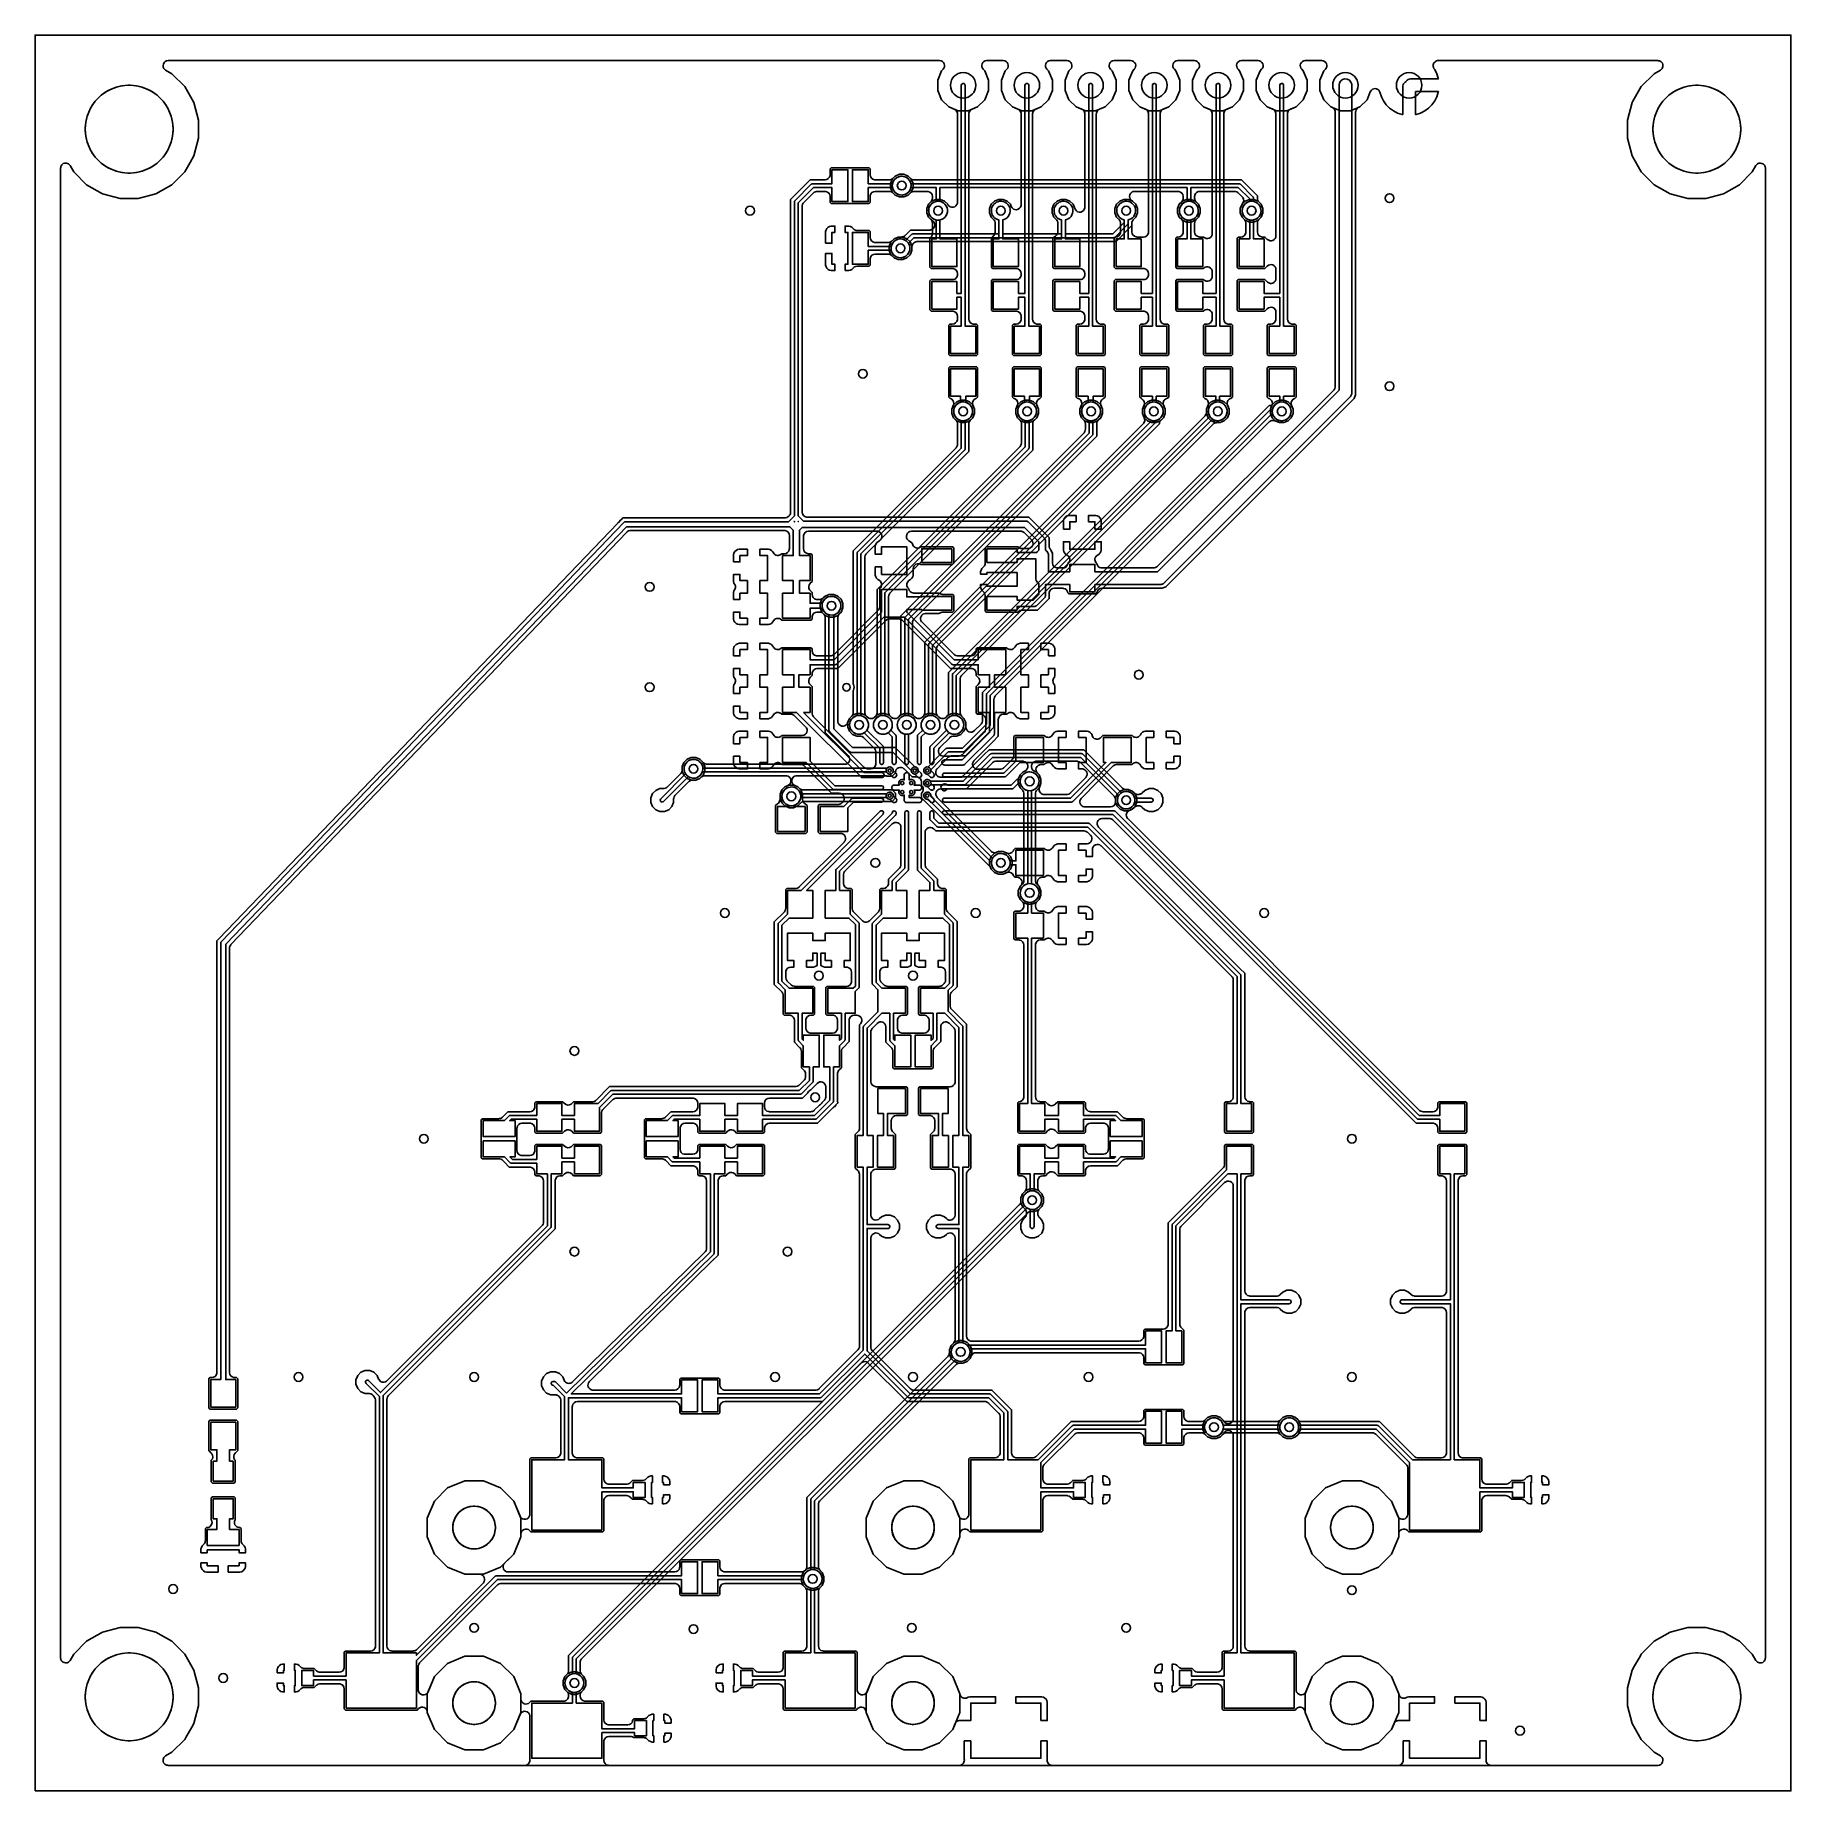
# Model space of a CAD drawing. Header units: millimetres. Extents: x 0 to 70, y 0 to 70.
import ezdxf

# ---------------------------------------------------------------- set-up
doc = ezdxf.new("R2010")
doc.units = ezdxf.units.MM

msp = doc.modelspace()

# ---------------------------------------------------------------- linework, layer by layer
at = {"layer": '16_copper'}
for points in [[(64.695, 1.016), (64.696, 1.016, 0.704924), (64.823, 1.377), (64.797, 1.395), (64.552, 1.537), (64.037, 2.052), (63.673, 2.682), (63.484, 3.386), (63.484, 4.114), (63.673, 4.818), (63.766, 4.979), (63.766, 4.979), (63.766, 4.979), (64, 5.386), (64.001, 5.386), (64.001, 5.386), (64.037, 5.448), (64.552, 5.963), (65.182, 6.327), (65.886, 6.516), (66.614, 6.516), (67.318, 6.327), (67.948, 5.963), (68.463, 5.448), (68.605, 5.203), (68.605, 5.203), (68.605, 5.203, 0.468228), (68.913, 5.15), (68.913, 5.151), (68.913, 5.151, 0.177259), (68.981, 5.273), (68.984, 5.305), (68.984, 64.695), (68.984, 64.695), (68.984, 64.696, 0.704924), (68.623, 64.823), (68.605, 64.797), (68.463, 64.552), (67.948, 64.037), (67.318, 63.673), (66.614, 63.484), (65.886, 63.484), (65.182, 63.673), (64.552, 64.037), (64.037, 64.552), (63.673, 65.182), (63.484, 65.886), (63.484, 66.614), (63.673, 67.318), (63.698, 67.362, 0.000047), (63.698, 67.362), (64.037, 67.948), (64.552, 68.463), (64.797, 68.605), (64.797, 68.605), (64.797, 68.605, 0.468228), (64.85, 68.913), (64.849, 68.913), (64.849, 68.913, 0.177259), (64.727, 68.981), (64.695, 68.984), (55.939, 68.984), (55.928, 68.983), (55.917, 68.983, 0.469059), (55.745, 68.722), (55.747, 68.716), (55.749, 68.709, 0.024137), (55.758, 68.689), (55.762, 68.683), (55.765, 68.677), (55.77, 68.67), (55.775, 68.661), (55.801, 68.626), (55.886, 68.458), (55.944, 68.28), (55.948, 68.254), (54.831, 68.254), (54.83, 68.254), (54.829, 68.254, 0.222878), (54.674, 68.179), (54.664, 68.165), (54.654, 68.151, 0.001466), (54.653, 68.15), (54.647, 68.135), (54.646, 68.134), (54.642, 68.132), (54.627, 68.125, 0.225014), (54.529, 67.981), (54.526, 67.949), (54.526, 66.832), (54.5, 66.836), (54.322, 66.894), (54.154, 66.979), (54.002, 67.089), (53.869, 67.222), (53.759, 67.374), (53.674, 67.542), (53.614, 67.727), (53.607, 67.743), (53.6, 67.758, 0.582678), (53.247, 67.769), (53.244, 67.764), (53.233, 67.742), (53.101, 67.424), (52.816, 67.139), (52.442, 66.984), (52.038, 66.984), (51.664, 67.139), (51.379, 67.424), (51.224, 67.798), (51.224, 68.202), (51.379, 68.576), (51.44, 68.637, 0.668187), (51.297, 68.984), (50.643, 68.984), (50.634, 68.983, 0.651706), (50.5, 68.637), (50.561, 68.576), (50.716, 68.202), (50.716, 67.798), (50.561, 67.424), (50.276, 67.139), (49.902, 66.984), (49.498, 66.984), (49.124, 67.139), (48.839, 67.424), (48.684, 67.798), (48.684, 68.202), (48.839, 68.576), (48.9, 68.637, 0.668187), (48.757, 68.984), (48.103, 68.984), (48.094, 68.983, 0.651706), (47.96, 68.637), (48.021, 68.576), (48.176, 68.202), (48.176, 67.798), (48.021, 67.424), (47.736, 67.139), (47.362, 66.984), (46.958, 66.984), (46.584, 67.139), (46.299, 67.424), (46.144, 67.798), (46.144, 68.202), (46.299, 68.576), (46.36, 68.637, 0.668187), (46.217, 68.984), (45.563, 68.984), (45.554, 68.983, 0.651706), (45.42, 68.637), (45.481, 68.576), (45.636, 68.202), (45.636, 67.798), (45.481, 67.424), (45.196, 67.139), (44.822, 66.984), (44.418, 66.984), (44.044, 67.139), (43.759, 67.424), (43.604, 67.798), (43.604, 68.202), (43.759, 68.576), (43.82, 68.637, 0.668187), (43.677, 68.984), (43.023, 68.984), (43.014, 68.983, 0.651706), (42.88, 68.637), (42.941, 68.576), (43.096, 68.202), (43.096, 67.798), (42.941, 67.424), (42.656, 67.139), (42.282, 66.984), (41.878, 66.984), (41.504, 67.139), (41.219, 67.424), (41.064, 67.798), (41.064, 68.202), (41.219, 68.576), (41.28, 68.637, 0.668187), (41.137, 68.984), (40.483, 68.984), (40.474, 68.983, 0.651706), (40.34, 68.637), (40.401, 68.576), (40.556, 68.202), (40.556, 67.798), (40.401, 67.424), (40.116, 67.139), (39.742, 66.984), (39.338, 66.984), (38.964, 67.139), (38.679, 67.424), (38.524, 67.798), (38.524, 68.202), (38.679, 68.576), (38.74, 68.637, 0.668187), (38.597, 68.984), (37.943, 68.984), (37.934, 68.983, 0.651706), (37.8, 68.637), (37.861, 68.576), (38.016, 68.202), (38.016, 67.798), (37.861, 67.424), (37.576, 67.139), (37.202, 66.984), (36.798, 66.984), (36.424, 67.139), (36.139, 67.424), (35.984, 67.798), (35.984, 68.202), (36.139, 68.576), (36.2, 68.637, 0.668187), (36.057, 68.984), (5.305, 68.984), (5.305, 68.984), (5.304, 68.984, 0.704924), (5.177, 68.623), (5.203, 68.605), (5.448, 68.463), (5.963, 67.948), (6.327, 67.318), (6.516, 66.614), (6.516, 65.886), (6.327, 65.182), (6.177, 64.921), (6.177, 64.921), (6.177, 64.921), (5.963, 64.552), (5.448, 64.037), (4.818, 63.673), (4.114, 63.484), (3.386, 63.484), (2.682, 63.673), (2.052, 64.037), (1.537, 64.552), (1.395, 64.797), (1.395, 64.797), (1.395, 64.797, 0.468228), (1.087, 64.85), (1.087, 64.849), (1.087, 64.849, 0.177259), (1.019, 64.727), (1.016, 64.695), (1.016, 5.305), (1.016, 5.305), (1.016, 5.304, 0.704924), (1.377, 5.177), (1.395, 5.203), (1.537, 5.448), (2.052, 5.963), (2.682, 6.327), (3.386, 6.516), (4.114, 6.516), (4.818, 6.327), (5.448, 5.963), (5.963, 5.448), (6.327, 4.818), (6.516, 4.114), (6.516, 3.386), (6.327, 2.682), (6.245, 2.539), (6.245, 2.539), (6.245, 2.539), (6.01, 2.133), (6.01, 2.133), (6.01, 2.133), (5.963, 2.052), (5.448, 1.537), (5.203, 1.395), (5.203, 1.395), (5.203, 1.395, 0.468228), (5.15, 1.087), (5.151, 1.087), (5.151, 1.087, 0.177259), (5.273, 1.019), (5.305, 1.016), (64.695, 1.016)], [(34.41, 61.049), (34.244, 61.117), (34.117, 61.244), (34.049, 61.41), (34.049, 61.59), (34.117, 61.756), (34.244, 61.883), (34.41, 61.951), (34.544, 61.951), (34.554, 61.952), (34.564, 61.952, 0.12121), (34.663, 61.99), (34.669, 61.995, 0.017282), (34.68, 62.005), (34.687, 62.011), (34.905, 62.229), (35.662, 62.229), (35.675, 62.23), (35.689, 62.23, 0.043946), (35.727, 62.24), (35.732, 62.241), (35.744, 62.247), (35.756, 62.252, 0.377899), (35.852, 62.503), (35.846, 62.515), (35.841, 62.528, 0.121028), (35.768, 62.605), (35.764, 62.607), (35.761, 62.609), (35.752, 62.613), (35.745, 62.617), (35.617, 62.744), (35.549, 62.91), (35.549, 63.09), (35.617, 63.256), (35.712, 63.35), (35.718, 63.358), (35.725, 63.365, 0.119672), (35.766, 63.452), (35.769, 63.461, 0.024102), (35.771, 63.484), (35.771, 63.494), (35.771, 63.568, 0.368322), (35.6, 63.769), (35.568, 63.771), (35.044, 63.771), (35.034, 63.771), (35.023, 63.77, 0.132342), (34.925, 63.733), (34.918, 63.727, 0.018024), (34.907, 63.718), (34.9, 63.712), (34.806, 63.617), (34.64, 63.549), (34.46, 63.549), (34.294, 63.617), (34.167, 63.744), (34.099, 63.91), (34.099, 64.09), (34.167, 64.256), (34.294, 64.383), (34.46, 64.451), (34.64, 64.451), (34.806, 64.383), (34.9, 64.288), (34.908, 64.282), (34.915, 64.275, 0.132344), (35.011, 64.231), (35.02, 64.231, 0.018059), (35.034, 64.229), (35.044, 64.229), (48.095, 64.229), (48.729, 63.595), (48.729, 63.494, 0.157844), (48.767, 63.375), (48.773, 63.368, 0.018024), (48.782, 63.357), (48.788, 63.35), (48.883, 63.256), (48.951, 63.09), (48.951, 62.91), (48.883, 62.744), (48.756, 62.617), (48.59, 62.549), (48.41, 62.549), (48.244, 62.617), (48.117, 62.744), (48.049, 62.91), (48.049, 63.09), (48.117, 63.256), (48.126, 63.264, 0.368333), (48.147, 63.526), (48.126, 63.551), (47.965, 63.712), (47.957, 63.718), (47.95, 63.725, 0.132344), (47.853, 63.769), (47.845, 63.769, 0.018059), (47.83, 63.771), (47.821, 63.771), (46.432, 63.771), (46.431, 63.771), (46.43, 63.771, 0.340078), (46.236, 63.619), (46.231, 63.602), (46.231, 63.601), (46.231, 63.6), (46.229, 63.568), (46.229, 63.494, 0.157844), (46.267, 63.375), (46.273, 63.368, 0.018024), (46.282, 63.357), (46.288, 63.35), (46.383, 63.256), (46.451, 63.09), (46.451, 62.91), (46.383, 62.744), (46.256, 62.617), (46.09, 62.549), (45.91, 62.549), (45.744, 62.617), (45.617, 62.744), (45.549, 62.91), (45.549, 63.09), (45.617, 63.256), (45.712, 63.35), (45.718, 63.358), (45.725, 63.365, 0.119672), (45.766, 63.452), (45.769, 63.461, 0.024102), (45.771, 63.484), (45.771, 63.494), (45.771, 63.568, 0.368322), (45.6, 63.769), (45.568, 63.771), (43.838, 63.771), (43.825, 63.77), (43.811, 63.77, 0.043946), (43.773, 63.76), (43.768, 63.759), (43.756, 63.753), (43.744, 63.748, 0.377899), (43.648, 63.497), (43.654, 63.485), (43.659, 63.472, 0.121028), (43.732, 63.395), (43.736, 63.393), (43.739, 63.391), (43.748, 63.387), (43.755, 63.383), (43.883, 63.256), (43.951, 63.09), (43.951, 62.91), (43.883, 62.744), (43.788, 62.65), (43.782, 62.642), (43.775, 62.635, 0.132344), (43.731, 62.539), (43.731, 62.53, 0.018059), (43.729, 62.516), (43.729, 62.506), (43.729, 62.405), (43.095, 61.771), (35.179, 61.771), (35.169, 61.771), (35.159, 61.77, 0.12121), (35.06, 61.733), (35.053, 61.727, 0.017282), (35.042, 61.718), (35.035, 61.712), (35.011, 61.687, 0.157846), (34.954, 61.576), (34.953, 61.568, 0.018059), (34.952, 61.553), (34.951, 61.544), (34.951, 61.41), (34.883, 61.244), (34.756, 61.117), (34.59, 61.049)], [(34.906, 64.121, 1), (34.194, 63.879), (34.213, 63.834, 0.713592), (34.918, 63.924), (35.924, 63.924), (35.924, 63.368), (35.879, 63.356, 1), (36.121, 62.644), (36.166, 62.663, 0.713592), (36.076, 63.368), (36.076, 63.924), (45.924, 63.924), (45.924, 63.368), (45.879, 63.356, 1), (46.121, 62.644), (46.166, 62.663, 0.713592), (46.076, 63.368), (46.076, 63.924), (47.968, 63.924), (48.424, 63.468), (48.424, 63.368), (48.379, 63.356, 1), (48.621, 62.644), (48.666, 62.663, 0.713592), (48.576, 63.368), (48.576, 63.5), (48.575, 63.508), (48.574, 63.517, 0.087654), (48.564, 63.541), (48.559, 63.547), (48.554, 63.554), (48.054, 64.054), (48.047, 64.059), (48.041, 64.064, 0.087651), (48.016, 64.074), (48.009, 64.075), (48, 64.076), (34.918, 64.076)], [(43.008, 61.925), (43.017, 61.926, 0.087654), (43.041, 61.936), (43.047, 61.941), (43.054, 61.946), (43.554, 62.446), (43.559, 62.453), (43.564, 62.459, 0.087651), (43.574, 62.484), (43.575, 62.491), (43.576, 62.5), (43.576, 62.632), (43.621, 62.644, 1), (43.379, 63.356), (43.334, 63.337, 0.713592), (43.424, 62.632), (43.424, 62.532), (42.968, 62.076), (41.076, 62.076), (41.076, 62.632), (41.121, 62.644, 1), (40.879, 63.356), (40.834, 63.337, 0.713592), (40.924, 62.632), (40.924, 62.076), (38.576, 62.076), (38.576, 62.632), (38.621, 62.644, 1), (38.379, 63.356), (38.334, 63.337, 0.713592), (38.424, 62.632), (38.424, 62.076), (35, 62.076), (34.992, 62.075), (34.983, 62.074, 0.087654), (34.959, 62.064), (34.953, 62.059), (34.946, 62.054), (34.706, 61.814), (34.666, 61.837, 1), (34.334, 61.163), (34.379, 61.144, 0.713595), (34.814, 61.706), (35.032, 61.924), (43, 61.924)], [(39.56, 35.349), (39.394, 35.417), (39.267, 35.544), (39.199, 35.71), (39.199, 35.89), (39.267, 36.056), (39.362, 36.15), (39.368, 36.158), (39.375, 36.165, 0.132344), (39.419, 36.261), (39.419, 36.27, 0.018059), (39.421, 36.284), (39.421, 36.294), (39.421, 39.756), (39.421, 39.766), (39.42, 39.777, 0.132342), (39.383, 39.875), (39.377, 39.882, 0.018024), (39.368, 39.893), (39.362, 39.9), (39.267, 39.994), (39.199, 40.16), (39.199, 40.34), (39.267, 40.506), (39.394, 40.633), (39.456, 40.658, 0.756164), (39.41, 41.046), (39.406, 41.047), (39.402, 41.047), (39.392, 41.048), (39.378, 41.049), (38.31, 41.049), (38.3, 41.048), (38.29, 41.048, 0.132342), (38.191, 41.01), (38.185, 41.005), (38.179, 41.001), (38.177, 40.998), (38.177, 40.998), (38.174, 40.995), (38.167, 40.989), (37.129, 39.951), (36.112, 39.951), (36.103, 39.951, 0.651699), (35.969, 39.605), (38.11, 37.463), (38.121, 37.454), (38.132, 37.444, 0.22288), (38.301, 37.409), (38.305, 37.41), (38.308, 37.41), (38.317, 37.414), (38.332, 37.419), (38.41, 37.451), (38.59, 37.451), (38.756, 37.383), (38.883, 37.256), (38.951, 37.09), (38.951, 36.91), (38.883, 36.744), (38.756, 36.617), (38.59, 36.549), (38.41, 36.549), (38.244, 36.617), (38.117, 36.744), (38.087, 36.818, 0.058456), (38.064, 36.859), (38.055, 36.87), (38.049, 36.877), (38.046, 36.88), (38.043, 36.884), (37.962, 36.965), (35.341, 39.585), (35.341, 39.775), (35.353, 39.786, 0.368326), (35.374, 40.049), (35.353, 40.074), (35.341, 40.085), (35.341, 40.224), (35.341, 40.225), (35.341, 40.226, 0.366019), (35.17, 40.425), (35.138, 40.428), (34.965, 40.428), (34.645, 40.748), (34.638, 40.754, 0.637181), (34.299, 40.612), (34.299, 40.604), (34.299, 40.585), (34.165, 40.451), (33.959, 40.451), (33.957, 40.453, 0.063872), (33.903, 40.469), (33.895, 40.469, 0.016412), (33.88, 40.471), (33.871, 40.471), (30.368, 40.471), (30.354, 40.47), (30.34, 40.47, 0.704924), (30.261, 40.095), (30.265, 40.093), (30.268, 40.091), (30.277, 40.087), (30.29, 40.08), (30.406, 40.033), (30.47, 39.968, 0.157851), (30.581, 39.911), (30.59, 39.911, 0.018059), (30.604, 39.909), (30.614, 39.909), (34.165, 39.909), (34.299, 39.775), (34.299, 39.585), (34.165, 39.451), (30.674, 39.451), (30.664, 39.451), (30.653, 39.45, 0.132341), (30.555, 39.413), (30.548, 39.407, 0.018026), (30.537, 39.398), (30.53, 39.392), (30.406, 39.267), (30.24, 39.199), (30.06, 39.199), (29.894, 39.267), (29.767, 39.394), (29.699, 39.56), (29.699, 39.74), (29.767, 39.906), (29.894, 40.033), (30.01, 40.08), (30.022, 40.087), (30.035, 40.093, 0.70493), (29.965, 40.469), (29.96, 40.469), (29.956, 40.47), (29.946, 40.47), (29.932, 40.471), (26.694, 40.471), (26.684, 40.471), (26.673, 40.47, 0.132342), (26.575, 40.433), (26.568, 40.427, 0.018024), (26.557, 40.418), (26.55, 40.412), (26.506, 40.367), (26.34, 40.299), (26.16, 40.299), (25.994, 40.367), (25.867, 40.494), (25.799, 40.66), (25.799, 40.84), (25.867, 41.006), (25.994, 41.133), (26.16, 41.201), (26.34, 41.201), (26.506, 41.133), (26.65, 40.988), (26.658, 40.982), (26.665, 40.974, 0.132344), (26.761, 40.931), (26.77, 40.931, 0.018059), (26.784, 40.929), (26.794, 40.929), (32.274, 40.929), (32.283, 40.929, 0.651699), (32.418, 41.275), (32.238, 41.455), (31.498, 42.195), (31.498, 46.78), (31.497, 46.79), (31.497, 46.8, 0.132344), (31.459, 46.899), (31.454, 46.906, 0.018032), (31.444, 46.917), (31.438, 46.924), (31.367, 46.994), (31.299, 47.16), (31.299, 47.34), (31.367, 47.506), (31.494, 47.633), (31.66, 47.701), (31.84, 47.701), (32.006, 47.633), (32.133, 47.506), (32.201, 47.34), (32.201, 47.16), (32.133, 46.994), (32.062, 46.924, 0.157851), (32.005, 46.812), (32.004, 46.804, 0.018059), (32.003, 46.789), (32.002, 46.78), (32.002, 42.654), (32.004, 42.641), (32.004, 42.627, 0.704925), (32.379, 42.548), (32.381, 42.552), (32.383, 42.555), (32.387, 42.564), (32.393, 42.577), (32.467, 42.756), (32.562, 42.85), (32.568, 42.858), (32.575, 42.865, 0.132344), (32.619, 42.961), (32.619, 42.97, 0.018059), (32.621, 42.984), (32.621, 42.994), (32.621, 43.872), (32.628, 43.885, 0.198911), (32.628, 44.115), (32.621, 44.128), (32.621, 49.445), (36.712, 53.535), (36.718, 53.543), (36.725, 53.55, 0.132344), (36.769, 53.647), (36.769, 53.655, 0.018059), (36.771, 53.67), (36.771, 53.679), (36.771, 54.506), (36.771, 54.516), (36.77, 54.527, 0.132342), (36.733, 54.625), (36.727, 54.632, 0.018024), (36.718, 54.643), (36.712, 54.65), (36.617, 54.744), (36.549, 54.91), (36.549, 55.09), (36.617, 55.256), (36.744, 55.383), (36.91, 55.451), (37.09, 55.451), (37.256, 55.383), (37.383, 55.256), (37.451, 55.09), (37.451, 54.91), (37.383, 54.744), (37.288, 54.65), (37.282, 54.642), (37.275, 54.635, 0.132344), (37.231, 54.539), (37.231, 54.53, 0.018059), (37.229, 54.516), (37.229, 54.506), (37.229, 53.405), (33.138, 49.315), (33.132, 49.307), (33.129, 49.304), (33.129, 49.304), (33.125, 49.3, 0.132344), (33.081, 49.203), (33.081, 49.195, 0.018059), (33.079, 49.18), (33.079, 49.171), (33.079, 42.994), (33.079, 42.984), (33.08, 42.973, 0.087942), (33.099, 42.905), (33.103, 42.899), (33.106, 42.892, 0.021834), (33.117, 42.875), (33.123, 42.868, 0.0162), (33.132, 42.857), (33.138, 42.85), (33.181, 42.807, 0.319282), (33.414, 42.768), (33.428, 42.776), (33.443, 42.785, 0.0018), (33.444, 42.786), (33.469, 42.807), (33.512, 42.85, 0.157846), (33.569, 42.961), (33.569, 42.97, 0.018059), (33.571, 42.984), (33.571, 42.994), (33.571, 47.895), (39.262, 53.585), (39.268, 53.593), (39.275, 53.6, 0.132344), (39.319, 53.697), (39.319, 53.705, 0.018059), (39.321, 53.72), (39.321, 53.729), (39.321, 54.506), (39.321, 54.516), (39.32, 54.527, 0.132342), (39.283, 54.625), (39.277, 54.632, 0.018024), (39.268, 54.643), (39.262, 54.65), (39.167, 54.744), (39.099, 54.91), (39.099, 55.09), (39.167, 55.256), (39.294, 55.383), (39.46, 55.451), (39.64, 55.451), (39.806, 55.383), (39.933, 55.256), (40.001, 55.09), (40.001, 54.91), (39.933, 54.744), (39.838, 54.65), (39.832, 54.642), (39.825, 54.635, 0.132344), (39.781, 54.539), (39.781, 54.53, 0.018059), (39.779, 54.516), (39.779, 54.506), (39.779, 53.455), (34.088, 47.765), (34.082, 47.757), (34.075, 47.75, 0.132344), (34.031, 47.653), (34.031, 47.645, 0.018059), (34.029, 47.63), (34.029, 47.621), (34.029, 42.994), (34.029, 42.984), (34.03, 42.973, 0.087942), (34.049, 42.905), (34.053, 42.899), (34.056, 42.892, 0.021834), (34.067, 42.875), (34.073, 42.868, 0.0162), (34.082, 42.857), (34.088, 42.85), (34.131, 42.807, 0.319282), (34.364, 42.768), (34.378, 42.776), (34.393, 42.785, 0.0018), (34.394, 42.786), (34.419, 42.807), (34.462, 42.85, 0.157846), (34.519, 42.961), (34.519, 42.97, 0.018059), (34.521, 42.984), (34.521, 42.994), (34.521, 46.845), (41.812, 54.135), (41.818, 54.143), (41.825, 54.15, 0.132344), (41.869, 54.247), (41.869, 54.255, 0.018059), (41.871, 54.27), (41.871, 54.279), (41.871, 54.506), (41.871, 54.516), (41.87, 54.527, 0.132342), (41.833, 54.625), (41.827, 54.632, 0.018024), (41.818, 54.643), (41.812, 54.65), (41.717, 54.744), (41.649, 54.91), (41.649, 55.09), (41.717, 55.256), (41.844, 55.383), (42.01, 55.451), (42.19, 55.451), (42.356, 55.383), (42.483, 55.256), (42.551, 55.09), (42.551, 54.91), (42.483, 54.744), (42.388, 54.65), (42.382, 54.642), (42.375, 54.635, 0.132344), (42.331, 54.539), (42.331, 54.53, 0.018059), (42.329, 54.516), (42.329, 54.506), (42.329, 54.005), (35.038, 46.715), (35.032, 46.707), (35.025, 46.7, 0.132344), (34.981, 46.603), (34.981, 46.595, 0.018059), (34.979, 46.58), (34.979, 46.571), (34.979, 42.994), (34.979, 42.984), (34.98, 42.973, 0.087942), (34.999, 42.905), (35.003, 42.899), (35.006, 42.892, 0.021834), (35.017, 42.875), (35.023, 42.868, 0.0162), (35.032, 42.857), (35.038, 42.85), (35.081, 42.807, 0.319282), (35.314, 42.768), (35.328, 42.776), (35.343, 42.785, 0.0018), (35.344, 42.786), (35.369, 42.807), (35.412, 42.85, 0.157846), (35.469, 42.961), (35.469, 42.97, 0.018059), (35.471, 42.984), (35.471, 42.994), (35.471, 45.795), (44.181, 54.504), (44.19, 54.515), (44.2, 54.526, 0.222877), (44.235, 54.695), (44.234, 54.699), (44.233, 54.702), (44.23, 54.711), (44.225, 54.726), (44.149, 54.91), (44.149, 55.09), (44.217, 55.256), (44.344, 55.383), (44.51, 55.451), (44.69, 55.451), (44.856, 55.383), (44.983, 55.256), (45.051, 55.09), (45.051, 54.91), (44.983, 54.744), (44.888, 54.65), (44.882, 54.642), (44.875, 54.635, 0.132344), (44.831, 54.539), (44.831, 54.53), (44.829, 54.523), (44.829, 54.516), (44.829, 54.506), (44.829, 54.505), (35.988, 45.665), (35.982, 45.657), (35.974, 45.65, 0.132344), (35.931, 45.553), (35.931, 45.545, 0.018059), (35.929, 45.53), (35.929, 45.521), (35.929, 42.994), (35.929, 42.984), (35.93, 42.973, 0.087942), (35.949, 42.905), (35.953, 42.899), (35.956, 42.892, 0.021834), (35.967, 42.875), (35.973, 42.868, 0.0162), (35.982, 42.857), (35.988, 42.85), (36.031, 42.807, 0.319282), (36.264, 42.768), (36.278, 42.776), (36.293, 42.785, 0.0018), (36.294, 42.786), (36.319, 42.807), (36.362, 42.85, 0.157846), (36.419, 42.961), (36.419, 42.97, 0.018059), (36.421, 42.984), (36.421, 42.994), (36.421, 44.595), (46.639, 54.813), (46.646, 54.82), (46.653, 54.828, 0.132344), (46.696, 54.924), (46.697, 54.932, 0.018059), (46.698, 54.947), (46.699, 54.956), (46.699, 55.09), (46.767, 55.256), (46.894, 55.383), (47.06, 55.451), (47.24, 55.451), (47.406, 55.383), (47.533, 55.256), (47.601, 55.09), (47.601, 54.91), (47.533, 54.744), (47.406, 54.617), (47.24, 54.549), (47.106, 54.549), (47.096, 54.548), (47.086, 54.548, 0.132342), (46.987, 54.51), (46.981, 54.505, 0.018024), (46.97, 54.495), (46.963, 54.489), (36.938, 44.465), (36.932, 44.457), (36.925, 44.45, 0.132344), (36.881, 44.353), (36.881, 44.345, 0.018059), (36.879, 44.33), (36.879, 44.321), (36.879, 42.994), (36.879, 42.984), (36.88, 42.973, 0.132342), (36.917, 42.875), (36.923, 42.868, 0.018024), (36.932, 42.857), (36.938, 42.85), (37.033, 42.756), (37.101, 42.59), (37.101, 42.415), (37.102, 42.406, 0.651699), (37.448, 42.271), (37.712, 42.535), (37.718, 42.543), (37.725, 42.55, 0.132344), (37.769, 42.647), (37.769, 42.655, 0.018059), (37.771, 42.67), (37.771, 42.679), (37.771, 43.795), (49.205, 55.229), (49.206, 55.229, 0.157844), (49.325, 55.267), (49.332, 55.273, 0.018024), (49.343, 55.282), (49.35, 55.288), (49.444, 55.383), (49.61, 55.451), (49.79, 55.451), (49.956, 55.383), (50.083, 55.256), (50.151, 55.09), (50.151, 54.91), (50.083, 54.744), (49.956, 54.617), (49.79, 54.549), (49.61, 54.549), (49.426, 54.625), (49.412, 54.629), (49.399, 54.634, 0.222878), (49.229, 54.602), (49.226, 54.6), (49.224, 54.598), (49.216, 54.591), (49.204, 54.581), (38.288, 43.665), (38.282, 43.657), (38.275, 43.65, 0.132344), (38.231, 43.553), (38.231, 43.545, 0.018059), (38.229, 43.53), (38.229, 43.521), (38.229, 42.405), (38.035, 42.212), (38.035, 42.212), (37.095, 41.271), (36.552, 41.271), (36.541, 41.27), (36.529, 41.27, 0.13234), (36.431, 41.231), (36.426, 41.227), (36.421, 41.223), (36.415, 41.217), (36.407, 41.21), (35.961, 40.754), (35.956, 40.747), (35.95, 40.742, 0.580968), (36.075, 40.411), (36.085, 40.41), (36.094, 40.409), (36.1, 40.409), (36.107, 40.409), (36.855, 40.409), (36.865, 40.409), (36.876, 40.41, 0.132342), (36.974, 40.447), (36.981, 40.453, 0.018024), (36.992, 40.462), (36.999, 40.468), (37.843, 41.313), (37.843, 41.313), (38.037, 41.506), (41.817, 41.506), (43.338, 39.986), (43.345, 39.979), (43.353, 39.972, 0.132344), (43.449, 39.929), (43.457, 39.928, 0.018059), (43.472, 39.927), (43.481, 39.926), (43.585, 39.926), (43.741, 39.861), (43.861, 39.741), (43.926, 39.585), (43.926, 39.415), (43.861, 39.259), (43.741, 39.139), (43.585, 39.074), (43.415, 39.074), (43.259, 39.139), (43.139, 39.259), (43.074, 39.415), (43.074, 39.519, 0.157844), (43.035, 39.638), (43.03, 39.644, 0.018024), (43.02, 39.655), (43.014, 39.662), (41.687, 40.989), (41.68, 40.996), (41.672, 41.003, 0.132344), (41.576, 41.046), (41.568, 41.047, 0.018059), (41.553, 41.048), (41.544, 41.049), (39.922, 41.049), (39.909, 41.048), (39.895, 41.047, 0.704924), (39.816, 40.673), (39.82, 40.671), (39.823, 40.668), (39.832, 40.664), (39.844, 40.658), (39.906, 40.633), (40.033, 40.506), (40.101, 40.34), (40.101, 40.16), (40.033, 39.994), (39.938, 39.9), (39.932, 39.892), (39.925, 39.885, 0.132344), (39.881, 39.789), (39.881, 39.78, 0.018059), (39.879, 39.766), (39.879, 39.756), (39.879, 36.294), (39.879, 36.284), (39.88, 36.273, 0.132342), (39.917, 36.175), (39.923, 36.168, 0.018024), (39.932, 36.157), (39.938, 36.15), (40.033, 36.056), (40.101, 35.89), (40.101, 35.71), (40.033, 35.544), (39.906, 35.417), (39.74, 35.349)], [(32.923, 42.131, 0.817366), (32.926, 42.868), (32.926, 49.318), (37.054, 53.446), (37.059, 53.453), (37.064, 53.459, 0.087651), (37.074, 53.484), (37.075, 53.491), (37.076, 53.5), (37.076, 54.632), (37.121, 54.644, 1), (36.879, 55.356), (36.834, 55.337, 0.713592), (36.924, 54.632), (36.924, 53.532), (32.796, 49.404), (32.791, 49.397), (32.786, 49.391, 0.087651), (32.776, 49.366), (32.775, 49.359), (32.774, 49.35), (32.774, 42.868), (32.729, 42.856, 0.876973), (32.875, 42.125)], [(33.873, 42.131, 0.817366), (33.876, 42.868), (33.876, 47.768), (39.604, 53.496), (39.609, 53.503), (39.614, 53.509, 0.087651), (39.624, 53.534), (39.625, 53.541), (39.626, 53.55), (39.626, 54.632), (39.671, 54.644, 1), (39.429, 55.356), (39.384, 55.337, 0.713592), (39.474, 54.632), (39.474, 53.582), (33.746, 47.854), (33.741, 47.847), (33.736, 47.841, 0.087651), (33.726, 47.816), (33.725, 47.809), (33.724, 47.8), (33.724, 42.868), (33.679, 42.856, 0.876973), (33.825, 42.125)], [(34.823, 42.131, 0.817366), (34.826, 42.868), (34.826, 46.718), (42.154, 54.046), (42.159, 54.053), (42.164, 54.059, 0.087651), (42.174, 54.084), (42.175, 54.091), (42.176, 54.1), (42.176, 54.632), (42.221, 54.644, 1), (41.979, 55.356), (41.934, 55.337, 0.713592), (42.024, 54.632), (42.024, 54.132), (34.696, 46.804), (34.691, 46.797), (34.686, 46.791, 0.087651), (34.676, 46.766), (34.675, 46.759), (34.674, 46.75), (34.674, 42.868), (34.629, 42.856, 0.876973), (34.775, 42.125)], [(35.773, 42.131, 0.817366), (35.776, 42.868), (35.776, 45.668), (44.654, 54.546), (44.659, 54.553), (44.664, 54.559, 0.087651), (44.674, 54.584), (44.675, 54.591), (44.676, 54.6), (44.676, 54.632), (44.721, 54.644, 1), (44.479, 55.356), (44.434, 55.337, 0.668176), (44.479, 54.644), (44.524, 54.632), (44.524, 54.632), (35.646, 45.754), (35.641, 45.747), (35.636, 45.741, 0.087651), (35.626, 45.716), (35.625, 45.709), (35.624, 45.7), (35.624, 42.868), (35.579, 42.856, 0.876973), (35.725, 42.125)], [(35.611, 40.544, 0.357803), (35.711, 40.694), (35.708, 40.712), (36.402, 41.424), (37, 41.424), (37.008, 41.425), (37.017, 41.426, 0.087654), (37.041, 41.436), (37.047, 41.441), (37.054, 41.446), (38.054, 42.446), (38.059, 42.453), (38.064, 42.459, 0.087651), (38.074, 42.484), (38.075, 42.491), (38.076, 42.5), (38.076, 43.668), (49.332, 54.924), (49.332, 54.924), (49.344, 54.879, 1), (50.056, 55.121), (50.037, 55.166, 0.668176), (49.344, 55.121), (49.332, 55.076, 0.248153), (49.259, 55.064), (49.253, 55.059), (49.246, 55.054), (37.946, 43.754), (37.941, 43.747), (37.936, 43.741, 0.087651), (37.926, 43.716), (37.925, 43.709), (37.924, 43.7), (37.924, 42.532), (36.968, 41.576), (36.37, 41.576), (36.361, 41.575), (36.352, 41.574, 0.084547), (36.329, 41.564), (36.323, 41.559), (36.315, 41.553), (35.598, 40.818), (35.584, 40.821, 1), (35.556, 40.539), (35.584, 40.539)], [(36.723, 42.131, 0.817366), (36.726, 42.868), (36.726, 44.468), (46.944, 54.686), (46.984, 54.663, 1), (47.316, 55.337), (47.271, 55.356, 0.713595), (46.836, 54.794), (36.596, 44.554), (36.591, 44.547), (36.586, 44.541, 0.087651), (36.576, 44.516), (36.575, 44.509), (36.574, 44.5), (36.574, 42.868), (36.529, 42.856, 0.876973), (36.675, 42.125)], [(35.111, 40.544, 0.820679), (35.084, 40.821), (35.07, 40.821), (34.321, 41.571), (34.315, 41.575), (34.31, 41.58, 0.125734), (34.264, 41.599), (34.256, 41.6), (34.253, 41.6), (34.252, 41.6), (34.25, 41.6), (32.591, 41.6), (31.85, 42.341), (31.85, 46.889), (31.871, 46.894, 1), (31.629, 47.606), (31.584, 47.587, 0.668176), (31.629, 46.894), (31.65, 46.889), (31.65, 42.3), (31.651, 42.293), (31.651, 42.286, 0.125733), (31.67, 42.24), (31.676, 42.233), (31.677, 42.232), (31.678, 42.231), (31.679, 42.229), (32.479, 41.429), (32.485, 41.425), (32.49, 41.42, 0.125734), (32.536, 41.401), (32.544, 41.4), (32.547, 41.4), (32.548, 41.4), (32.55, 41.4), (34.209, 41.4), (34.929, 40.68), (34.929, 40.666, 0.414214), (35.084, 40.539)], [(43.568, 39.156, 1), (43.432, 39.844), (43.387, 39.832), (43.345, 39.815), (43.312, 39.796), (41.776, 41.331), (41.77, 41.336), (41.763, 41.342, 0.087651), (41.739, 41.352), (41.731, 41.352), (41.723, 41.354), (38.132, 41.354), (38.123, 41.352), (38.115, 41.352, 0.087654), (38.09, 41.341), (38.085, 41.337), (38.078, 41.331), (37.003, 40.256), (35.689, 40.256), (35.68, 40.27, 1), (35.46, 40.09), (35.48, 40.07, 0.414214), (35.68, 40.09), (35.689, 40.104), (37.034, 40.104), (37.043, 40.105), (37.051, 40.106, 0.087654), (37.075, 40.116), (37.081, 40.121), (37.088, 40.126), (38.163, 41.201), (41.691, 41.201), (43.204, 39.688), (43.185, 39.655, 0.577352), (43.523, 39.15)], [(26.323, 40.381, 0.233167), (26.587, 40.584), (26.604, 40.624), (33.94, 40.624), (33.945, 40.613, 1), (34.195, 40.747), (34.18, 40.77, 0.414214), (33.98, 40.79), (33.967, 40.776), (26.625, 40.776), (26.619, 40.823, 1), (25.881, 40.677), (25.894, 40.629, 0.339452), (26.275, 40.375)], [(39.723, 35.431, 0.817366), (39.726, 36.168), (39.726, 39.882), (39.771, 39.894, 1), (39.529, 40.606), (39.484, 40.587, 0.713592), (39.574, 39.882), (39.574, 36.168), (39.529, 36.156, 0.876973), (39.675, 35.425)], [(30.223, 39.281, 0.303347), (30.519, 39.577), (30.522, 39.604), (33.951, 39.604), (33.96, 39.59, 1), (34.18, 39.77), (34.16, 39.79, 0.414214), (33.96, 39.77), (33.951, 39.756), (30.51, 39.756), (30.506, 39.771, 1), (29.794, 39.529), (29.813, 39.484, 0.303346), (30.175, 39.275)], [(38.573, 36.631, 1), (38.427, 37.369), (38.379, 37.356, 0.1651), (38.188, 37.209), (38.173, 37.184), (35.708, 39.65), (35.711, 39.666, 1), (35.429, 39.694), (35.429, 39.666, 0.414214), (35.584, 39.539), (35.6, 39.542), (38.125, 37.017), (38.125, 36.975, 0.414214), (38.525, 36.625)], [(21.41, 3.849), (21.244, 3.917), (21.117, 4.044), (21.049, 4.21), (21.049, 4.39), (21.117, 4.556), (21.212, 4.65), (21.218, 4.658), (21.225, 4.665, 0.132344), (21.269, 4.761), (21.269, 4.77, 0.018059), (21.271, 4.784), (21.271, 4.794), (21.271, 5.395), (39.239, 23.363), (39.246, 23.37), (39.253, 23.378, 0.132344), (39.296, 23.474), (39.297, 23.482, 0.018059), (39.298, 23.497), (39.299, 23.506), (39.299, 23.64), (39.367, 23.806), (39.494, 23.933), (39.66, 24.001), (39.84, 24.001), (40.006, 23.933), (40.133, 23.806), (40.201, 23.64), (40.201, 23.46), (40.133, 23.294), (40.006, 23.167), (39.84, 23.099), (39.706, 23.099), (39.696, 23.098), (39.686, 23.098, 0.132342), (39.587, 23.06), (39.581, 23.055, 0.018024), (39.57, 23.045), (39.563, 23.039), (21.788, 5.265), (21.782, 5.257), (21.774, 5.25, 0.132344), (21.731, 5.153), (21.731, 5.145, 0.018059), (21.729, 5.13), (21.729, 5.121), (21.729, 4.794), (21.729, 4.784), (21.73, 4.773, 0.132342), (21.767, 4.675), (21.773, 4.668, 0.018024), (21.782, 4.657), (21.788, 4.65), (21.883, 4.556), (21.951, 4.39), (21.951, 4.21), (21.883, 4.044), (21.756, 3.917), (21.59, 3.849)], [(21.573, 3.931, 0.817366), (21.576, 4.668), (21.576, 5.268), (39.544, 23.236), (39.584, 23.213, 1), (39.916, 23.887), (39.871, 23.906, 0.713595), (39.436, 23.344), (21.446, 5.354), (21.441, 5.347), (21.436, 5.341, 0.087651), (21.426, 5.316), (21.425, 5.309), (21.424, 5.3), (21.424, 4.668), (21.379, 4.656, 0.876973), (21.525, 3.925)], [(30.91, 7.999), (30.744, 8.067), (30.617, 8.194), (30.549, 8.36), (30.549, 8.54), (30.617, 8.706), (30.712, 8.8), (30.718, 8.807), (30.722, 8.811), (30.722, 8.811), (30.725, 8.815, 0.132344), (30.769, 8.911), (30.769, 8.92, 0.018059), (30.771, 8.934), (30.771, 8.944), (30.771, 11.695), (36.389, 17.313), (36.396, 17.32), (36.403, 17.328, 0.132344), (36.446, 17.424), (36.447, 17.432, 0.018059), (36.448, 17.447), (36.449, 17.456), (36.449, 17.59), (36.517, 17.756), (36.644, 17.883), (36.81, 17.951), (36.99, 17.951), (37.156, 17.883), (37.283, 17.756), (37.351, 17.59), (37.351, 17.41), (37.283, 17.244), (37.156, 17.117), (36.99, 17.049), (36.856, 17.049), (36.846, 17.048), (36.836, 17.048, 0.132342), (36.737, 17.01), (36.731, 17.005, 0.018024), (36.72, 16.995), (36.713, 16.989), (31.288, 11.565), (31.282, 11.557), (31.274, 11.55, 0.132344), (31.231, 11.453), (31.231, 11.445, 0.018059), (31.229, 11.43), (31.229, 11.421), (31.229, 8.944), (31.229, 8.934), (31.23, 8.923, 0.132342), (31.267, 8.825), (31.273, 8.818), (31.277, 8.812), (31.28, 8.809), (31.281, 8.808), (31.283, 8.806), (31.288, 8.8), (31.383, 8.706), (31.451, 8.54), (31.451, 8.36), (31.383, 8.194), (31.256, 8.067), (31.09, 7.999)], [(31.073, 8.081, 0.817366), (31.076, 8.818), (31.076, 11.568), (36.694, 17.186), (36.734, 17.163, 1), (37.066, 17.837), (37.021, 17.856, 0.713595), (36.586, 17.294), (30.946, 11.654), (30.941, 11.647), (30.936, 11.641, 0.087651), (30.926, 11.616), (30.925, 11.609), (30.924, 11.6), (30.924, 8.818), (30.879, 8.806, 0.876973), (31.025, 8.075)], [(46.91, 14.049), (46.744, 14.117), (46.617, 14.244), (46.549, 14.41), (46.549, 14.59), (46.617, 14.756), (46.744, 14.883), (46.91, 14.951), (47.09, 14.951), (47.256, 14.883), (47.35, 14.788), (47.358, 14.782), (47.365, 14.775, 0.132344), (47.461, 14.731), (47.47, 14.731, 0.018059), (47.484, 14.729), (47.494, 14.729), (49.506, 14.729), (49.516, 14.729), (49.527, 14.73, 0.132342), (49.625, 14.767), (49.632, 14.773, 0.018024), (49.643, 14.782), (49.65, 14.788), (49.744, 14.883), (49.91, 14.951), (50.09, 14.951), (50.256, 14.883), (50.383, 14.756), (50.451, 14.59), (50.451, 14.41), (50.383, 14.244), (50.256, 14.117), (50.09, 14.049), (49.91, 14.049), (49.744, 14.117), (49.65, 14.212), (49.642, 14.218), (49.635, 14.225, 0.132344), (49.539, 14.269), (49.53, 14.269, 0.018059), (49.516, 14.271), (49.506, 14.271), (47.494, 14.271), (47.484, 14.271), (47.473, 14.27, 0.132342), (47.375, 14.233), (47.368, 14.227, 0.018024), (47.357, 14.218), (47.35, 14.212), (47.256, 14.117), (47.09, 14.049)], [(47.073, 14.131, 0.301183), (47.368, 14.424), (49.632, 14.424), (49.644, 14.379, 1), (50.356, 14.621), (50.337, 14.666, 0.713592), (49.632, 14.576), (47.368, 14.576), (47.356, 14.621, 1), (46.644, 14.379), (46.663, 14.334, 0.303346), (47.025, 14.125)]]:
    msp.add_lwpolyline(points, format="xyb", close=True, dxfattribs=at)
for points in [[(55.034, 67.746), (55.948, 67.746), (55.944, 67.72), (55.886, 67.542), (55.801, 67.374), (55.691, 67.222), (55.558, 67.089), (55.406, 66.979), (55.238, 66.894), (55.06, 66.836), (55.034, 66.832)], [(17.129, 8.634), (16.443, 8.918), (15.918, 9.443), (15.634, 10.129), (15.634, 10.871), (15.918, 11.557), (16.443, 12.082), (17.129, 12.366), (17.871, 12.366), (18.557, 12.082), (19.082, 11.557), (19.366, 10.871), (19.366, 10.129), (19.082, 9.443), (18.557, 8.918), (17.871, 8.634)], [(34.629, 8.634), (33.943, 8.918), (33.418, 9.443), (33.134, 10.129), (33.134, 10.871), (33.418, 11.557), (33.943, 12.082), (34.629, 12.366), (35.371, 12.366), (36.057, 12.082), (36.582, 11.557), (36.866, 10.871), (36.866, 10.129), (36.582, 9.443), (36.057, 8.918), (35.371, 8.634)], [(52.129, 8.634), (51.443, 8.918), (50.918, 9.443), (50.634, 10.129), (50.634, 10.871), (50.918, 11.557), (51.443, 12.082), (52.129, 12.366), (52.871, 12.366), (53.557, 12.082), (54.082, 11.557), (54.366, 10.871), (54.366, 10.129), (54.082, 9.443), (53.557, 8.918), (52.871, 8.634)], [(17.129, 1.634), (16.443, 1.918), (15.918, 2.443), (15.634, 3.129), (15.634, 3.871), (15.918, 4.557), (16.443, 5.082), (17.129, 5.366), (17.871, 5.366), (18.557, 5.082), (19.082, 4.557), (19.366, 3.871), (19.366, 3.129), (19.082, 2.443), (18.557, 1.918), (17.871, 1.634)], [(34.629, 1.634), (33.943, 1.918), (33.418, 2.443), (33.134, 3.129), (33.134, 3.871), (33.418, 4.557), (33.943, 5.082), (34.629, 5.366), (35.371, 5.366), (36.057, 5.082), (36.582, 4.557), (36.866, 3.871), (36.866, 3.129), (36.582, 2.443), (36.057, 1.918), (35.371, 1.634)], [(52.129, 1.634), (51.443, 1.918), (50.918, 2.443), (50.634, 3.129), (50.634, 3.871), (50.918, 4.557), (51.443, 5.082), (52.129, 5.366), (52.871, 5.366), (53.557, 5.082), (54.082, 4.557), (54.366, 3.871), (54.366, 3.129), (54.082, 2.443), (53.557, 1.918), (52.871, 1.634)]]:
    msp.add_lwpolyline(points, close=True, dxfattribs=at)
at = {"layer": '1_copper'}
for points in [[(19.521, 1.016), (19.522, 1.016, 0.366019), (19.721, 1.187), (19.724, 1.219), (19.724, 2.971), (19.723, 2.985), (19.722, 2.998, 0.704923), (19.348, 3.078), (19.346, 3.074), (19.343, 3.07), (19.339, 3.061), (19.333, 3.049), (19.082, 2.443), (18.557, 1.918), (17.871, 1.634), (17.129, 1.634), (16.443, 1.918), (15.918, 2.443), (15.634, 3.129), (15.634, 3.136, 0.668187), (15.287, 3.279), (15.232, 3.224), (12.368, 3.224), (12.324, 3.268), (12.324, 4.068), (12.324, 4.069), (12.324, 4.07, 0.366019), (12.153, 4.269), (12.121, 4.271), (11.363, 4.271), (11.353, 4.271), (11.343, 4.27, 0.132342), (11.244, 4.233), (11.238, 4.227), (11.232, 4.223), (11.228, 4.219), (11.228, 4.219), (11.227, 4.218), (11.22, 4.212), (11.132, 4.124), (10.737, 4.124), (10.735, 4.124), (10.734, 4.124, 0.131644), (10.633, 4.095), (10.619, 4.085), (10.618, 4.085), (10.617, 4.084), (10.616, 4.083), (10.605, 4.076, 0.002867), (10.604, 4.074), (10.595, 4.066), (10.592, 4.063), (10.526, 3.997), (10.468, 3.963), (10.403, 3.946), (10.338, 3.946), (10.338, 4.2), (10.37, 4.2), (10.37, 4.8), (10.338, 4.8), (10.338, 5.054), (10.403, 5.054), (10.468, 5.037), (10.526, 5.003), (10.592, 4.937), (10.596, 4.934), (10.606, 4.924, 0.002873), (10.608, 4.922), (10.619, 4.915), (10.619, 4.914, 0.003165), (10.622, 4.913), (10.635, 4.903, 0.090842), (10.704, 4.879), (10.737, 4.876), (11.132, 4.876), (11.22, 4.788), (11.227, 4.782), (11.235, 4.775, 0.132344), (11.331, 4.731), (11.339, 4.731, 0.018059), (11.354, 4.729), (11.363, 4.729), (12.121, 4.729), (12.121, 4.729), (12.122, 4.729, 0.366019), (12.321, 4.9), (12.324, 4.932), (12.324, 5.532), (12.368, 5.576), (13.368, 5.576), (13.369, 5.576), (13.37, 5.576, 0.366019), (13.569, 5.747), (13.571, 5.779), (13.571, 15.571), (13.571, 15.581), (13.57, 15.591, 0.132341), (13.533, 15.69), (13.527, 15.697, 0.018013), (13.518, 15.708), (13.512, 15.715, 0.274301), (13.332, 15.84), (13.324, 15.841, 0.017997), (13.309, 15.842), (13.3, 15.843), (13.159, 15.843), (12.991, 15.912), (12.862, 16.041), (12.793, 16.209), (12.793, 16.391), (12.862, 16.559), (12.991, 16.688), (13.159, 16.757), (13.341, 16.757), (13.509, 16.688), (13.638, 16.559), (13.696, 16.417), (13.699, 16.413), (13.701, 16.408, 0.469058), (14.003, 16.33), (14.015, 16.34), (14.023, 16.346), (14.025, 16.349), (14.028, 16.351), (20.212, 22.535), (20.218, 22.543), (20.225, 22.55, 0.132344), (20.269, 22.647), (20.269, 22.655, 0.018059), (20.271, 22.67), (20.271, 22.679), (20.271, 24.321), (20.271, 24.321), (20.271, 24.322, 0.366019), (20.1, 24.521), (20.068, 24.524), (19.968, 24.524), (19.924, 24.568), (19.924, 24.668, 0.368322), (19.753, 24.869), (19.721, 24.871), (18.905, 24.871), (18.712, 25.065), (18.636, 25.14), (18.629, 25.147), (18.621, 25.154, 0.132344), (18.525, 25.197), (18.517, 25.198, 0.017997), (18.502, 25.199), (18.493, 25.2), (17.833, 25.2), (17.789, 25.245), (17.789, 26.755), (17.833, 26.8), (18.486, 26.8), (18.496, 26.801), (18.507, 26.801, 0.132342), (18.605, 26.839), (18.612, 26.844, 0.018024), (18.623, 26.854), (18.63, 26.86), (18.849, 27.079), (19.721, 27.079), (19.721, 27.079), (19.722, 27.079, 0.366019), (19.921, 27.25), (19.924, 27.282), (19.924, 27.432), (19.968, 27.476), (21.032, 27.476), (21.106, 27.401), (21.107, 27.401), (21.107, 27.4, 0.366016), (21.369, 27.38), (21.394, 27.401), (21.468, 27.476), (22.219, 27.476), (22.229, 27.477), (22.239, 27.477, 0.132342), (22.338, 27.515), (22.344, 27.52, 0.018024), (22.355, 27.53), (22.362, 27.536), (22.905, 28.079), (30.321, 28.079), (30.331, 28.079), (30.341, 28.08, 0.132342), (30.44, 28.117), (30.447, 28.123, 0.018024), (30.458, 28.132), (30.465, 28.138), (30.655, 28.329), (30.662, 28.337), (30.669, 28.344, 0.132344), (30.712, 28.44), (30.713, 28.449, 0.018059), (30.714, 28.463), (30.715, 28.472), (30.715, 28.586), (30.715, 28.586), (30.715, 28.587, 0.221466), (30.64, 28.743), (30.55, 28.833), (30.55, 29.486), (30.549, 29.496), (30.549, 29.507), (30.547, 29.514), (30.547, 29.522, 0.103655), (30.511, 29.605), (30.506, 29.612, 0.017229), (30.496, 29.623), (30.49, 29.63), (30.271, 29.849), (30.271, 30.721), (30.271, 30.721), (30.271, 30.722, 0.366019), (30.1, 30.921), (30.068, 30.924), (29.868, 30.924), (29.824, 30.968), (29.824, 31.719), (29.823, 31.729), (29.823, 31.739, 0.132342), (29.785, 31.838), (29.78, 31.844, 0.018024), (29.77, 31.855), (29.764, 31.862), (29.471, 32.155), (29.471, 34.645), (29.864, 35.038), (29.871, 35.045), (29.878, 35.053, 0.132344), (29.921, 35.149), (29.922, 35.157, 0.018059), (29.923, 35.172), (29.924, 35.181), (29.924, 35.932), (29.968, 35.976), (30.319, 35.976), (30.329, 35.977), (30.339, 35.977, 0.131413), (30.438, 36.015), (30.444, 36.02, 0.017994), (30.455, 36.03), (30.462, 36.036), (30.465, 36.038), (32.254, 37.827), (32.26, 37.834, 0.651678), (32.11, 38.174), (31.268, 38.174), (31.224, 38.218), (31.224, 39.282), (31.268, 39.326), (32.019, 39.326), (32.029, 39.327), (32.039, 39.327, 0.075367), (32.098, 39.343), (32.107, 39.346), (32.114, 39.35), (32.121, 39.354, 0.022254), (32.138, 39.365), (32.144, 39.37, 0.016455), (32.155, 39.38), (32.162, 39.386), (32.201, 39.425, 0.668194), (32.058, 39.771), (31.755, 39.771), (31.562, 39.965), (31.562, 39.965), (30.662, 40.864), (30.655, 40.871), (30.647, 40.878, 0.132344), (30.551, 40.921), (30.543, 40.922, 0.018059), (30.528, 40.923), (30.519, 40.924), (29.768, 40.924), (29.753, 40.939, 0.457918), (29.447, 40.916), (29.442, 40.91), (29.439, 40.904), (29.434, 40.897), (29.403, 40.844), (29.356, 40.797), (29.298, 40.763), (29.233, 40.746), (28.9, 40.746), (28.9, 41), (29.2, 41), (29.2, 42), (28.9, 42), (28.9, 42.254), (29.233, 42.254), (29.298, 42.237), (29.356, 42.203), (29.403, 42.156), (29.434, 42.103, 0.479961), (29.747, 42.056), (29.753, 42.061), (29.768, 42.076), (30.576, 42.076), (30.586, 42.077, 0.651699), (30.72, 42.423), (30.305, 42.838), (30.279, 42.864, 0.157846), (30.167, 42.921), (30.159, 42.922, 0.018059), (30.144, 42.923), (30.135, 42.924), (29.768, 42.924), (29.753, 42.939, 0.457948), (29.447, 42.916), (29.442, 42.91), (29.439, 42.904), (29.434, 42.897), (29.403, 42.844), (29.356, 42.797), (29.298, 42.763), (29.233, 42.746), (28.9, 42.746), (28.9, 43), (29.2, 43), (29.2, 44), (28.9, 44), (28.9, 44.5), (29.2, 44.5), (29.2, 45.5), (28.9, 45.5), (28.9, 45.754), (29.233, 45.754), (29.298, 45.737), (29.356, 45.703), (29.403, 45.656), (29.434, 45.603, 0.479961), (29.747, 45.556), (29.753, 45.561), (29.768, 45.576), (30.932, 45.576), (30.976, 45.532), (30.976, 45.456, 0.368322), (31.147, 45.255), (31.179, 45.252), (31.711, 45.252), (31.721, 45.253), (31.732, 45.253, 0.132342), (31.83, 45.291), (31.837, 45.296, 0.018024), (31.848, 45.306), (31.855, 45.312), (33.614, 47.071), (33.621, 47.079), (33.628, 47.086, 0.132344), (33.671, 47.183), (33.672, 47.191, 0.018059), (33.673, 47.206), (33.674, 47.215), (33.674, 47.932), (33.689, 47.947, 0.457948), (33.666, 48.253), (33.66, 48.258), (33.654, 48.261), (33.647, 48.266), (33.594, 48.297), (33.547, 48.344), (33.513, 48.402), (33.496, 48.467), (33.496, 48.8), (33.75, 48.8), (33.75, 48.5), (34.75, 48.5), (34.75, 49.6), (33.75, 49.6), (33.75, 49.3), (33.496, 49.3), (33.496, 49.633), (33.513, 49.698), (33.547, 49.756), (33.594, 49.803), (33.66, 49.841, 0.705954), (33.591, 50.218), (33.559, 50.221), (30.833, 50.221), (30.832, 50.221), (30.831, 50.221, 0.366019), (30.632, 50.05), (30.629, 50.017), (30.629, 49.529), (30.629, 49.529), (30.629, 49.528, 0.366019), (30.8, 49.329), (30.833, 49.326), (30.932, 49.326), (30.976, 49.282), (30.976, 48.218), (30.901, 48.144), (30.901, 48.143), (30.9, 48.143, 0.366016), (30.88, 47.881), (30.901, 47.856), (30.976, 47.782), (30.976, 47.706, 0.368322), (31.147, 47.505), (31.179, 47.502), (31.28, 47.502, 0.157844), (31.399, 47.541), (31.406, 47.546, 0.018024), (31.417, 47.556), (31.424, 47.562), (31.494, 47.633), (31.66, 47.701), (31.84, 47.701), (32.006, 47.633), (32.133, 47.506), (32.201, 47.34), (32.201, 47.16), (32.133, 46.994), (32.006, 46.867), (31.84, 46.799), (31.66, 46.799), (31.494, 46.867), (31.424, 46.938, 0.157846), (31.312, 46.995), (31.304, 46.996, 0.018059), (31.289, 46.997), (31.28, 46.998), (31.179, 46.998, 0.368322), (30.979, 46.827), (30.976, 46.794), (30.976, 46.718), (30.932, 46.674), (29.768, 46.674), (29.753, 46.689, 0.457918), (29.447, 46.666), (29.442, 46.66), (29.439, 46.654), (29.434, 46.647), (29.403, 46.594), (29.356, 46.547), (29.298, 46.513), (29.233, 46.496), (28.9, 46.496), (28.9, 46.75), (29.2, 46.75), (29.2, 47.75), (28.9, 47.75), (28.9, 48.25), (29.2, 48.25), (29.2, 49.25), (28.9, 49.25), (28.9, 49.504), (29.233, 49.504), (29.298, 49.487), (29.356, 49.453), (29.403, 49.406), (29.434, 49.353, 0.479974), (29.747, 49.306), (29.753, 49.311), (29.768, 49.326), (29.867, 49.326, 0.368322), (30.068, 49.497), (30.071, 49.529), (30.071, 50.044), (30.071, 50.045), (30.071, 50.046, 0.366019), (29.9, 50.245), (29.867, 50.248), (23.734, 50.248), (23.722, 50.247), (23.71, 50.246, 0.132342), (23.612, 50.207), (23.607, 50.203), (23.603, 50.2), (23.597, 50.193), (23.588, 50.185), (7.809, 33.749), (7.804, 33.743), (7.798, 33.737, 0.132344), (7.755, 33.641), (7.754, 33.63), (7.753, 33.621), (7.753, 33.615), (7.752, 33.608), (7.752, 16.679), (7.752, 16.679), (7.752, 16.678, 0.366019), (7.923, 16.479), (7.956, 16.476), (8.032, 16.476), (8.076, 16.432), (8.076, 15.268), (8.032, 15.224), (6.968, 15.224), (6.924, 15.268), (6.924, 16.432), (6.968, 16.476), (7.044, 16.476, 0.368322), (7.245, 16.647), (7.248, 16.679), (7.248, 33.787), (7.247, 33.789), (7.248, 33.791), (7.245, 33.894), (7.318, 33.967), (7.32, 33.968), (7.321, 33.97), (23.231, 50.543), (23.236, 50.549), (23.242, 50.555, 0.023104), (23.253, 50.57), (23.358, 50.675), (23.36, 50.677), (23.361, 50.678), (23.432, 50.752), (23.535, 50.752, 0.005102), (23.54, 50.752), (23.689, 50.755), (23.691, 50.755), (23.702, 50.754), (23.71, 50.753), (23.716, 50.753), (23.723, 50.752), (29.895, 50.752), (29.905, 50.753), (29.915, 50.753, 0.121822), (30.014, 50.791), (30.02, 50.796, 0.017339), (30.032, 50.806), (30.039, 50.812), (30.062, 50.835, 0.157846), (30.119, 50.947), (30.119, 50.955, 0.018059), (30.121, 50.97), (30.121, 50.979), (30.121, 63.445), (30.905, 64.229), (31.49, 64.229), (31.491, 64.229), (31.492, 64.229, 0.366019), (31.691, 64.4), (31.693, 64.432), (31.693, 64.667), (31.738, 64.711), (33.249, 64.711), (33.294, 64.667), (33.294, 64.432), (33.294, 64.431), (33.294, 64.43, 0.366019), (33.465, 64.231), (33.497, 64.229), (34.056, 64.229), (34.066, 64.229), (34.077, 64.23, 0.132342), (34.175, 64.267), (34.182, 64.273, 0.018024), (34.193, 64.282), (34.2, 64.288), (34.294, 64.383), (34.46, 64.451), (34.64, 64.451), (34.806, 64.383), (34.933, 64.256), (35.001, 64.09), (35.001, 63.91), (34.933, 63.744), (34.806, 63.617), (34.64, 63.549), (34.46, 63.549), (34.294, 63.617), (34.2, 63.712), (34.192, 63.718), (34.185, 63.725, 0.132344), (34.089, 63.769), (34.08, 63.769, 0.018059), (34.066, 63.771), (34.056, 63.771), (33.497, 63.771), (33.496, 63.771), (33.495, 63.771, 0.366019), (33.296, 63.6), (33.294, 63.568), (33.294, 63.333), (33.249, 63.289), (31.738, 63.289), (31.693, 63.333), (31.693, 63.568), (31.693, 63.569), (31.693, 63.57, 0.366019), (31.523, 63.769), (31.49, 63.771), (31.179, 63.771), (31.169, 63.771), (31.159, 63.77, 0.132342), (31.06, 63.733), (31.053, 63.727, 0.018024), (31.042, 63.718), (31.035, 63.712), (30.638, 63.315), (30.632, 63.307), (30.625, 63.3, 0.132344), (30.581, 63.203), (30.581, 63.195, 0.018059), (30.579, 63.18), (30.579, 63.171), (30.579, 50.983), (30.579, 50.982), (30.579, 50.981, 0.366019), (30.75, 50.782), (30.782, 50.779), (39.616, 50.779), (40.429, 49.966), (40.429, 49.63), (40.43, 49.619), (40.43, 49.609, 0.053348), (40.44, 49.567), (40.442, 49.56), (40.446, 49.55), (40.45, 49.541, 0.039595), (40.468, 49.51), (40.473, 49.504, 0.016776), (40.483, 49.493), (40.489, 49.486), (40.495, 49.48), (40.556, 49.331), (40.556, 48.96), (40.556, 48.959), (40.556, 48.958, 0.366019), (40.727, 48.759), (40.76, 48.756), (40.971, 48.756), (40.971, 48.756), (40.972, 48.756, 0.314804), (41.162, 48.891), (41.162, 48.892), (41.163, 48.893), (41.167, 48.909), (41.171, 48.926, 0.001461), (41.171, 48.927), (41.171, 48.929), (41.189, 48.947, 0.457948), (41.166, 49.253), (41.16, 49.258), (41.154, 49.261), (41.147, 49.266), (41.094, 49.297), (41.047, 49.344), (41.013, 49.402), (40.996, 49.467), (40.996, 49.8), (41.25, 49.8), (41.25, 49.5), (42.25, 49.5), (42.25, 49.8), (42.504, 49.8), (42.504, 49.467), (42.487, 49.402), (42.453, 49.344), (42.406, 49.297), (42.353, 49.266, 0.469058), (42.3, 48.958), (42.306, 48.953), (42.311, 48.947), (42.329, 48.929), (42.329, 48.924, 0.319275), (42.497, 48.759), (42.529, 48.756), (44.597, 48.756), (44.608, 48.757), (44.618, 48.757, 0.132342), (44.717, 48.795), (44.723, 48.8, 0.018024), (44.734, 48.81), (44.741, 48.816), (51.774, 55.849), (51.781, 55.857), (51.788, 55.864, 0.132344), (51.831, 55.96), (51.832, 55.969, 0.018059), (51.833, 55.983), (51.834, 55.993), (51.834, 66.933), (51.832, 66.947), (51.832, 66.962, 0.222879), (51.737, 67.106), (51.734, 67.108), (51.731, 67.109), (51.722, 67.114), (51.708, 67.121), (51.664, 67.139), (51.379, 67.424), (51.224, 67.798), (51.224, 68.202), (51.379, 68.576), (51.44, 68.637, 0.668187), (51.297, 68.984), (50.643, 68.984), (50.634, 68.983, 0.651706), (50.5, 68.637), (50.561, 68.576), (50.716, 68.202), (50.716, 67.798), (50.561, 67.424), (50.276, 67.139), (50.054, 67.047), (50.041, 67.04), (50.028, 67.034, 0.222881), (49.931, 66.891), (49.931, 66.888), (49.93, 66.885), (49.93, 66.874), (49.929, 66.859), (49.929, 58.679), (49.929, 58.679), (49.929, 58.678, 0.366019), (50.1, 58.479), (50.132, 58.476), (50.232, 58.476), (50.276, 58.432), (50.276, 57.268), (50.232, 57.224), (49.168, 57.224), (49.124, 57.268), (49.124, 58.432), (49.168, 58.476), (49.268, 58.476, 0.368322), (49.469, 58.647), (49.471, 58.679), (49.471, 58.948), (49.471, 58.957, 0.651703), (49.125, 59.092), (49.032, 58.999), (47.968, 58.999), (47.924, 59.043), (47.924, 60.207), (47.968, 60.251), (49.032, 60.251), (49.125, 60.158), (49.132, 60.152, 0.651705), (49.471, 60.302), (49.471, 60.648), (49.471, 60.657, 0.651703), (49.125, 60.792), (49.032, 60.699), (47.968, 60.699), (47.924, 60.743), (47.924, 61.907), (47.968, 61.951), (48.068, 61.951, 0.368322), (48.269, 62.122), (48.271, 62.154), (48.271, 62.506), (48.271, 62.516), (48.27, 62.527, 0.132342), (48.233, 62.625), (48.227, 62.632, 0.018024), (48.218, 62.643), (48.212, 62.65), (48.117, 62.744), (48.049, 62.91), (48.049, 63.09), (48.117, 63.256), (48.244, 63.383), (48.41, 63.451), (48.59, 63.451), (48.756, 63.383), (48.883, 63.256), (48.951, 63.09), (48.951, 62.91), (48.883, 62.744), (48.788, 62.65), (48.782, 62.642), (48.775, 62.635, 0.132344), (48.731, 62.539), (48.731, 62.53, 0.018059), (48.729, 62.516), (48.729, 62.506), (48.729, 62.154), (48.729, 62.154), (48.729, 62.153, 0.366019), (48.9, 61.954), (48.932, 61.951), (49.032, 61.951), (49.125, 61.858), (49.132, 61.852, 0.651705), (49.471, 62.002), (49.471, 66.859), (49.47, 66.874), (49.469, 66.888, 0.222878), (49.375, 67.032), (49.372, 67.034), (49.369, 67.036), (49.359, 67.04), (49.346, 67.047), (49.124, 67.139), (48.839, 67.424), (48.684, 67.798), (48.684, 68.202), (48.839, 68.576), (48.9, 68.637, 0.668187), (48.757, 68.984), (48.103, 68.984), (48.094, 68.983, 0.651706), (47.96, 68.637), (48.021, 68.576), (48.176, 68.202), (48.176, 67.798), (48.021, 67.424), (47.736, 67.139), (47.514, 67.047), (47.501, 67.04), (47.488, 67.034, 0.222881), (47.391, 66.891), (47.391, 66.888), (47.39, 66.885), (47.39, 66.874), (47.389, 66.859), (47.389, 58.679), (47.389, 58.679), (47.389, 58.678, 0.366019), (47.56, 58.479), (47.592, 58.476), (47.692, 58.476), (47.736, 58.432), (47.736, 57.268), (47.692, 57.224), (46.628, 57.224), (46.584, 57.268), (46.584, 58.432), (46.628, 58.476), (46.728, 58.476, 0.368322), (46.929, 58.647), (46.931, 58.679), (46.931, 58.858), (46.931, 58.867, 0.612082), (46.602, 59.017), (46.596, 59.012, 0.015716), (46.585, 59.002), (46.582, 58.999), (45.518, 58.999), (45.474, 59.043), (45.474, 60.207), (45.518, 60.251), (46.582, 60.251), (46.585, 60.248, 0.668187), (46.931, 60.392), (46.931, 60.558), (46.931, 60.567, 0.612082), (46.602, 60.717), (46.596, 60.712, 0.015716), (46.585, 60.702), (46.582, 60.699), (45.518, 60.699), (45.474, 60.743), (45.474, 61.907), (45.518, 61.951), (45.568, 61.951, 0.368322), (45.769, 62.122), (45.771, 62.154), (45.771, 62.506), (45.771, 62.516), (45.77, 62.527, 0.132342), (45.733, 62.625), (45.727, 62.632, 0.018024), (45.718, 62.643), (45.712, 62.65), (45.617, 62.744), (45.549, 62.91), (45.549, 63.09), (45.617, 63.256), (45.744, 63.383), (45.91, 63.451), (46.09, 63.451), (46.256, 63.383), (46.383, 63.256), (46.451, 63.09), (46.451, 62.91), (46.383, 62.744), (46.288, 62.65), (46.282, 62.642), (46.275, 62.635, 0.132344), (46.231, 62.539), (46.231, 62.53, 0.018059), (46.229, 62.516), (46.229, 62.506), (46.229, 62.154), (46.229, 62.154), (46.229, 62.153, 0.366019), (46.4, 61.954), (46.432, 61.951), (46.582, 61.951), (46.585, 61.948, 0.668187), (46.931, 62.092), (46.931, 66.859), (46.93, 66.874), (46.929, 66.888, 0.222878), (46.835, 67.032), (46.832, 67.034), (46.829, 67.036), (46.819, 67.04), (46.806, 67.047), (46.584, 67.139), (46.299, 67.424), (46.144, 67.798), (46.144, 68.202), (46.299, 68.576), (46.36, 68.637, 0.668187), (46.217, 68.984), (45.563, 68.984), (45.554, 68.983, 0.651706), (45.42, 68.637), (45.481, 68.576), (45.636, 68.202), (45.636, 67.798), (45.481, 67.424), (45.196, 67.139), (44.974, 67.047), (44.961, 67.04), (44.948, 67.034, 0.222881), (44.851, 66.891), (44.851, 66.888), (44.85, 66.885), (44.85, 66.874), (44.849, 66.859), (44.849, 58.679), (44.849, 58.679), (44.849, 58.678, 0.366019), (45.02, 58.479), (45.052, 58.476), (45.152, 58.476), (45.196, 58.432), (45.196, 57.268), (45.152, 57.224), (44.088, 57.224), (44.044, 57.268), (44.044, 58.432), (44.088, 58.476), (44.188, 58.476, 0.368322), (44.389, 58.647), (44.391, 58.679), (44.391, 58.796), (44.391, 58.796), (44.391, 58.797, 0.366019), (44.22, 58.996), (44.188, 58.999), (43.068, 58.999), (43.024, 59.043), (43.024, 60.207), (43.068, 60.251), (44.188, 60.251), (44.189, 60.251), (44.19, 60.251, 0.244822), (44.355, 60.34), (44.365, 60.354), (44.365, 60.355), (44.366, 60.355, 0.079905), (44.389, 60.422), (44.391, 60.454), (44.391, 60.496, 0.368322), (44.22, 60.696), (44.188, 60.699), (43.068, 60.699), (43.024, 60.743), (43.024, 61.907), (43.068, 61.951), (43.069, 61.951), (43.07, 61.951, 0.366019), (43.269, 62.122), (43.271, 62.154), (43.271, 62.506), (43.271, 62.516), (43.27, 62.527, 0.132341), (43.233, 62.625), (43.227, 62.632, 0.018026), (43.218, 62.643), (43.212, 62.65), (43.117, 62.744), (43.049, 62.91), (43.049, 63.09), (43.117, 63.256), (43.244, 63.383), (43.41, 63.451), (43.59, 63.451), (43.756, 63.383), (43.883, 63.256), (43.951, 63.09), (43.951, 62.91), (43.883, 62.744), (43.788, 62.65), (43.782, 62.642), (43.775, 62.635, 0.132344), (43.731, 62.539), (43.731, 62.53, 0.018059), (43.729, 62.516), (43.729, 62.506), (43.729, 62.154), (43.729, 62.154), (43.729, 62.153, 0.366019), (43.9, 61.954), (43.932, 61.951), (44.188, 61.951), (44.189, 61.951), (44.19, 61.951, 0.366019), (44.389, 62.122), (44.391, 62.154), (44.391, 66.859), (44.39, 66.874), (44.389, 66.888, 0.222878), (44.295, 67.032), (44.292, 67.034), (44.289, 67.036), (44.279, 67.04), (44.266, 67.047), (44.044, 67.139), (43.759, 67.424), (43.604, 67.798), (43.604, 68.202), (43.759, 68.576), (43.82, 68.637, 0.668187), (43.677, 68.984), (43.023, 68.984), (43.014, 68.983, 0.651706), (42.88, 68.637), (42.941, 68.576), (43.096, 68.202), (43.096, 67.798), (42.941, 67.424), (42.656, 67.139), (42.434, 67.047), (42.421, 67.04), (42.408, 67.034, 0.222881), (42.311, 66.891), (42.311, 66.888), (42.31, 66.885), (42.31, 66.874), (42.309, 66.859), (42.309, 58.679), (42.309, 58.679), (42.309, 58.678, 0.366019), (42.48, 58.479), (42.512, 58.476), (42.612, 58.476), (42.656, 58.432), (42.656, 57.268), (42.612, 57.224), (41.548, 57.224), (41.504, 57.268), (41.504, 58.432), (41.548, 58.476), (41.648, 58.476, 0.368322), (41.849, 58.647), (41.851, 58.679), (41.851, 58.796), (41.851, 58.796), (41.851, 58.797, 0.366019), (41.68, 58.996), (41.648, 58.999), (40.618, 58.999), (40.574, 59.043), (40.574, 60.207), (40.618, 60.251), (41.648, 60.251), (41.649, 60.251), (41.65, 60.251, 0.244822), (41.815, 60.34), (41.825, 60.354), (41.825, 60.355), (41.826, 60.355, 0.079905), (41.849, 60.422), (41.851, 60.454), (41.851, 60.496, 0.368322), (41.68, 60.696), (41.648, 60.699), (40.618, 60.699), (40.574, 60.743), (40.574, 61.907), (40.628, 61.961), (40.638, 61.964, 0.271581), (40.769, 62.122), (40.771, 62.154), (40.771, 62.506), (40.771, 62.516), (40.77, 62.527, 0.132341), (40.733, 62.625), (40.727, 62.632, 0.018026), (40.718, 62.643), (40.712, 62.65), (40.617, 62.744), (40.549, 62.91), (40.549, 63.09), (40.617, 63.256), (40.744, 63.383), (40.91, 63.451), (41.09, 63.451), (41.256, 63.383), (41.383, 63.256), (41.46, 63.067), (41.467, 63.055), (41.473, 63.043, 0.70493), (41.849, 63.113), (41.849, 63.117), (41.85, 63.121), (41.85, 63.131), (41.851, 63.145), (41.851, 66.859), (41.85, 66.874), (41.849, 66.888, 0.222878), (41.755, 67.032), (41.752, 67.034), (41.749, 67.036), (41.739, 67.04), (41.726, 67.047), (41.504, 67.139), (41.219, 67.424), (41.064, 67.798), (41.064, 68.202), (41.219, 68.576), (41.28, 68.637, 0.668187), (41.137, 68.984), (40.483, 68.984), (40.474, 68.983, 0.651706), (40.34, 68.637), (40.401, 68.576), (40.556, 68.202), (40.556, 67.798), (40.401, 67.424), (40.116, 67.139), (39.894, 67.047), (39.881, 67.04), (39.868, 67.034, 0.222881), (39.771, 66.891), (39.771, 66.888), (39.77, 66.885), (39.77, 66.874), (39.769, 66.859), (39.769, 58.679), (39.769, 58.679), (39.769, 58.678, 0.366019), (39.94, 58.479), (39.972, 58.476), (40.072, 58.476), (40.116, 58.432), (40.116, 57.268), (40.072, 57.224), (39.008, 57.224), (38.964, 57.268), (38.964, 58.432), (39.008, 58.476), (39.108, 58.476, 0.368322), (39.309, 58.647), (39.311, 58.679), (39.311, 58.796), (39.311, 58.796), (39.311, 58.797, 0.366019), (39.14, 58.996), (39.108, 58.999), (38.168, 58.999), (38.124, 59.043), (38.124, 60.207), (38.168, 60.251), (39.108, 60.251), (39.109, 60.251), (39.11, 60.251, 0.244822), (39.275, 60.34), (39.285, 60.354), (39.285, 60.355), (39.286, 60.355, 0.079905), (39.309, 60.422), (39.311, 60.454), (39.311, 60.496, 0.368322), (39.14, 60.696), (39.108, 60.699), (38.168, 60.699), (38.124, 60.743), (38.124, 61.907), (38.212, 61.995), (38.218, 62.002), (38.225, 62.01, 0.132344), (38.269, 62.106), (38.269, 62.114, 0.018067), (38.271, 62.129), (38.271, 62.138), (38.271, 62.506), (38.271, 62.516), (38.27, 62.527, 0.132342), (38.233, 62.625), (38.227, 62.632, 0.018024), (38.218, 62.643), (38.212, 62.65), (38.117, 62.744), (38.049, 62.91), (38.049, 63.09), (38.117, 63.256), (38.244, 63.383), (38.41, 63.451), (38.59, 63.451), (38.756, 63.383), (38.883, 63.256), (38.92, 63.164, 0.756164), (39.309, 63.209), (39.309, 63.214), (39.31, 63.218), (39.31, 63.228), (39.311, 63.242), (39.311, 66.859), (39.31, 66.874), (39.309, 66.888, 0.222878), (39.215, 67.032), (39.212, 67.034), (39.209, 67.036), (39.199, 67.04), (39.186, 67.047), (38.964, 67.139), (38.679, 67.424), (38.524, 67.798), (38.524, 68.202), (38.679, 68.576), (38.74, 68.637, 0.668187), (38.597, 68.984), (37.943, 68.984), (37.934, 68.983, 0.651706), (37.8, 68.637), (37.861, 68.576), (38.016, 68.202), (38.016, 67.798), (37.861, 67.424), (37.576, 67.139), (37.354, 67.047), (37.341, 67.04), (37.328, 67.034, 0.222881), (37.231, 66.891), (37.231, 66.888), (37.23, 66.885), (37.23, 66.874), (37.229, 66.859), (37.229, 58.679), (37.229, 58.679), (37.229, 58.678, 0.366019), (37.4, 58.479), (37.432, 58.476), (37.532, 58.476), (37.576, 58.432), (37.576, 57.268), (37.532, 57.224), (36.468, 57.224), (36.424, 57.268), (36.424, 58.432), (36.468, 58.476), (36.568, 58.476, 0.368322), (36.769, 58.647), (36.771, 58.679), (36.771, 58.796), (36.771, 58.796), (36.771, 58.797, 0.366019), (36.6, 58.996), (36.568, 58.999), (35.718, 58.999), (35.674, 59.043), (35.674, 60.207), (35.718, 60.251), (36.568, 60.251), (36.569, 60.251), (36.57, 60.251, 0.244822), (36.735, 60.34), (36.745, 60.354), (36.745, 60.355), (36.746, 60.355, 0.079905), (36.769, 60.422), (36.771, 60.454), (36.771, 60.496, 0.368322), (36.6, 60.696), (36.568, 60.699), (35.718, 60.699), (35.674, 60.743), (35.674, 61.907), (35.712, 61.945, 0.157846), (35.769, 62.056), (35.769, 62.064, 0.018059), (35.771, 62.079), (35.771, 62.088), (35.771, 62.506), (35.771, 62.516), (35.77, 62.527, 0.132342), (35.733, 62.625), (35.727, 62.632, 0.018024), (35.718, 62.643), (35.712, 62.65), (35.617, 62.744), (35.549, 62.91), (35.549, 63.09), (35.617, 63.256), (35.744, 63.383), (35.91, 63.451), (36.09, 63.451), (36.256, 63.383), (36.384, 63.254), (36.387, 63.248), (36.392, 63.236, 0.70493), (36.769, 63.306), (36.769, 63.311), (36.77, 63.314), (36.77, 63.324), (36.771, 63.338), (36.771, 66.859), (36.77, 66.874), (36.769, 66.888, 0.222878), (36.675, 67.032), (36.672, 67.034), (36.669, 67.036), (36.659, 67.04), (36.646, 67.047), (36.424, 67.139), (36.139, 67.424), (35.984, 67.798), (35.984, 68.202), (36.139, 68.576), (36.2, 68.637, 0.668187), (36.057, 68.984), (5.305, 68.984), (5.305, 68.984), (5.304, 68.984, 0.704924), (5.177, 68.623), (5.203, 68.605), (5.448, 68.463), (5.963, 67.948), (6.327, 67.318), (6.516, 66.614), (6.516, 65.886), (6.327, 65.182), (6.177, 64.921), (6.177, 64.921), (6.177, 64.921), (5.963, 64.552), (5.448, 64.037), (4.818, 63.673), (4.114, 63.484), (3.386, 63.484), (2.682, 63.673), (2.052, 64.037), (1.537, 64.552), (1.395, 64.797), (1.395, 64.797), (1.395, 64.797, 0.468228), (1.087, 64.85), (1.087, 64.849), (1.087, 64.849, 0.177259), (1.019, 64.727), (1.016, 64.695), (1.016, 5.305), (1.016, 5.305), (1.016, 5.304, 0.704924), (1.377, 5.177), (1.395, 5.203), (1.537, 5.448), (2.052, 5.963), (2.682, 6.327), (3.386, 6.516), (4.114, 6.516), (4.818, 6.327), (5.448, 5.963), (5.963, 5.448), (6.327, 4.818), (6.516, 4.114), (6.516, 3.386), (6.327, 2.682), (6.245, 2.539), (6.245, 2.539), (6.245, 2.539), (6.01, 2.133), (6.01, 2.133), (6.01, 2.133), (5.963, 2.052), (5.448, 1.537), (5.203, 1.395), (5.203, 1.395), (5.203, 1.395, 0.468228), (5.15, 1.087), (5.151, 1.087), (5.151, 1.087, 0.177259), (5.273, 1.019), (5.305, 1.016), (19.521, 1.016)], [(36.858, 1.017), (36.868, 1.017, 0.415526), (37.046, 1.263), (37.046, 1.264), (37.046, 1.994), (37.3, 1.994), (37.3, 1.3), (40.1, 1.3), (40.1, 1.994), (40.354, 1.994), (40.354, 1.264), (40.354, 1.262), (40.351, 1.253, 0.45116), (40.543, 1.017), (40.552, 1.016), (54.348, 1.016), (54.358, 1.017), (54.368, 1.017, 0.415526), (54.546, 1.263), (54.546, 1.264), (54.546, 1.994), (54.8, 1.994), (54.8, 1.3), (57.6, 1.3), (57.6, 1.994), (57.854, 1.994), (57.854, 1.264), (57.854, 1.262), (57.851, 1.253, 0.45116), (58.043, 1.017), (58.052, 1.016), (64.695, 1.016), (64.695, 1.016), (64.696, 1.016, 0.704924), (64.823, 1.377), (64.797, 1.395), (64.552, 1.537), (64.037, 2.052), (63.673, 2.682), (63.484, 3.386), (63.484, 4.114), (63.673, 4.818), (63.766, 4.979), (63.766, 4.979), (63.766, 4.979), (64, 5.386), (64.001, 5.386), (64.001, 5.386), (64.037, 5.448), (64.552, 5.963), (65.182, 6.327), (65.886, 6.516), (66.614, 6.516), (67.318, 6.327), (67.948, 5.963), (68.463, 5.448), (68.605, 5.203), (68.605, 5.203), (68.605, 5.203, 0.468228), (68.913, 5.15), (68.913, 5.151), (68.913, 5.151, 0.177259), (68.981, 5.273), (68.984, 5.305), (68.984, 64.695), (68.984, 64.695), (68.984, 64.696, 0.704924), (68.623, 64.823), (68.605, 64.797), (68.463, 64.552), (67.948, 64.037), (67.318, 63.673), (66.614, 63.484), (65.886, 63.484), (65.182, 63.673), (64.552, 64.037), (64.037, 64.552), (63.673, 65.182), (63.484, 65.886), (63.484, 66.614), (63.673, 67.318), (63.698, 67.362, 0.000047), (63.698, 67.362), (64.037, 67.948), (64.552, 68.463), (64.797, 68.605), (64.797, 68.605), (64.797, 68.605, 0.468228), (64.85, 68.913), (64.849, 68.913), (64.849, 68.913, 0.177259), (64.727, 68.981), (64.695, 68.984), (55.939, 68.984), (55.928, 68.983), (55.917, 68.983, 0.469059), (55.745, 68.722), (55.747, 68.716), (55.749, 68.709, 0.024137), (55.758, 68.689), (55.762, 68.683), (55.765, 68.677), (55.77, 68.67), (55.775, 68.661), (55.801, 68.626), (55.886, 68.458), (55.944, 68.28), (55.948, 68.254), (54.831, 68.254), (54.83, 68.254), (54.829, 68.254, 0.222878), (54.674, 68.179), (54.664, 68.165), (54.654, 68.151, 0.001466), (54.653, 68.15), (54.647, 68.135), (54.646, 68.134), (54.642, 68.132), (54.627, 68.125, 0.225014), (54.529, 67.981), (54.526, 67.949), (54.526, 66.832), (54.5, 66.836), (54.322, 66.894), (54.154, 66.979), (54.002, 67.089), (53.869, 67.222), (53.759, 67.374), (53.674, 67.542), (53.614, 67.727), (53.607, 67.743), (53.6, 67.758, 0.582678), (53.247, 67.769), (53.244, 67.764), (53.233, 67.742), (53.101, 67.424), (52.816, 67.139), (52.772, 67.121, 0.260389), (52.649, 66.965), (52.649, 66.961), (52.648, 66.958), (52.648, 66.948), (52.646, 66.933), (52.646, 55.659), (52.585, 55.51), (45.08, 48.005), (44.931, 47.944), (42.529, 47.944), (42.529, 47.944), (42.528, 47.944, 0.314804), (42.338, 47.809), (42.338, 47.808), (42.337, 47.807, 0.038684), (42.329, 47.773), (42.329, 47.771), (42.282, 47.724), (41.218, 47.724), (41.171, 47.771), (41.171, 47.776, 0.319275), (41.003, 47.941), (40.971, 47.944), (40.633, 47.944), (40.632, 47.944), (40.631, 47.944, 0.366019), (40.432, 47.773), (40.429, 47.74), (40.429, 47.534), (39.966, 47.071), (39.338, 47.071), (39.328, 47.07), (39.317, 47.07, 0.13234), (39.219, 47.032), (39.212, 47.027, 0.018032), (39.201, 47.017), (39.194, 47.011), (39.182, 46.999), (37.919, 46.999), (37.874, 47.043), (37.874, 47.658), (37.874, 47.66), (37.874, 47.661, 0.131644), (37.845, 47.762), (37.835, 47.776), (37.835, 47.777), (37.834, 47.778), (37.833, 47.779), (37.826, 47.79, 0.002867), (37.824, 47.791), (37.816, 47.8), (37.813, 47.803), (37.747, 47.869), (37.713, 47.927), (37.696, 47.992), (37.696, 48.097), (37.95, 48.097), (37.95, 48.025), (39.15, 48.025), (39.15, 48.575), (37.95, 48.575), (37.95, 48.503), (37.696, 48.503), (37.696, 48.608), (37.713, 48.673), (37.747, 48.731), (37.813, 48.797), (37.816, 48.801), (37.827, 48.811, 0.002873), (37.828, 48.813), (37.835, 48.824), (37.836, 48.824, 0.003084), (37.837, 48.827), (37.847, 48.84, 0.090842), (37.871, 48.909), (37.874, 48.942), (37.874, 49.557), (37.919, 49.601), (39.182, 49.601), (39.194, 49.589, 0.157846), (39.305, 49.532), (39.314, 49.531, 0.018059), (39.328, 49.53), (39.338, 49.529), (39.585, 49.529), (39.594, 49.53, 0.651699), (39.729, 49.876), (39.444, 50.161), (39.436, 50.168), (39.429, 50.175, 0.132344), (39.332, 50.218), (39.324, 50.219, 0.018059), (39.309, 50.22), (39.3, 50.221), (34.941, 50.221), (34.941, 50.221), (34.941, 50.221, 0.704926), (34.813, 49.86), (34.84, 49.841), (34.906, 49.803), (34.953, 49.756), (34.987, 49.698), (34.992, 49.683), (34.998, 49.667, 0.443802), (35.286, 49.579), (35.301, 49.587), (35.301, 49.588), (35.302, 49.588), (35.317, 49.601), (36.581, 49.601), (36.626, 49.557), (36.626, 48.943), (36.581, 48.899), (35.308, 48.899), (35.308, 48.899, 0.550655), (35.005, 48.738), (35.005, 48.731), (35.004, 48.723), (35.004, 48.467), (34.987, 48.402), (34.953, 48.344), (34.906, 48.297), (34.853, 48.266, 0.469058), (34.8, 47.958), (34.806, 47.953), (34.811, 47.947), (34.829, 47.929), (34.829, 47.924, 0.319275), (34.997, 47.759), (35.029, 47.756), (36.031, 47.756), (36.127, 47.717, 0.058448), (36.172, 47.704), (36.186, 47.703), (36.196, 47.701), (36.2, 47.702), (36.204, 47.701), (36.581, 47.701), (36.626, 47.657), (36.626, 47.043), (36.581, 46.999), (36.204, 46.999), (36.199, 46.998), (36.193, 46.998, 0.043887), (36.157, 46.993), (36.144, 46.989), (36.135, 46.986), (36.131, 46.985), (36.127, 46.983), (36.031, 46.944), (35.504, 46.944), (35.495, 46.943, 0.612089), (35.345, 46.614), (35.35, 46.608), (35.354, 46.604), (35.354, 46.604), (35.355, 46.602), (35.36, 46.597), (36.645, 45.312), (36.653, 45.305), (36.66, 45.298, 0.132344), (36.757, 45.255), (36.765, 45.254, 0.018059), (36.779, 45.253), (36.789, 45.252), (37.321, 45.252), (37.321, 45.252), (37.322, 45.252, 0.366019), (37.521, 45.423), (37.524, 45.456), (37.524, 45.532), (37.568, 45.576), (38.732, 45.576), (38.747, 45.561, 0.457918), (39.053, 45.584), (39.058, 45.59), (39.061, 45.596), (39.066, 45.603), (39.097, 45.656), (39.144, 45.703), (39.202, 45.737), (39.267, 45.754), (39.6, 45.754), (39.6, 45.5), (39.3, 45.5), (39.3, 44.5), (39.6, 44.5), (39.6, 44), (39.3, 44), (39.3, 43), (39.6, 43), (39.6, 42.746), (39.267, 42.746), (39.202, 42.763), (39.144, 42.797), (39.097, 42.844), (39.066, 42.897, 0.479961), (38.753, 42.944), (38.747, 42.939), (38.732, 42.924), (38.606, 42.924), (38.605, 42.924), (38.604, 42.924, 0.366019), (38.405, 42.753), (38.402, 42.721), (38.402, 42.045), (38.195, 41.838), (38.195, 41.838), (37.432, 41.075), (37.426, 41.068, 0.651678), (37.576, 40.729), (38.471, 40.729), (38.481, 40.729), (38.491, 40.73, 0.132342), (38.59, 40.767), (38.597, 40.773, 0.018024), (38.608, 40.782), (38.615, 40.788), (38.964, 41.138), (38.971, 41.145), (38.978, 41.153, 0.132344), (39.021, 41.249), (39.022, 41.257, 0.018059), (39.023, 41.272), (39.024, 41.281), (39.024, 42.032), (39.068, 42.076), (40.232, 42.076), (40.247, 42.061, 0.457918), (40.553, 42.084), (40.558, 42.09), (40.561, 42.096), (40.566, 42.103), (40.597, 42.156), (40.644, 42.203), (40.702, 42.237), (40.767, 42.254), (41.1, 42.254), (41.1, 42), (40.8, 42), (40.8, 41), (41.1, 41), (41.1, 40.746), (40.767, 40.746), (40.702, 40.763), (40.644, 40.797), (40.597, 40.844), (40.566, 40.897, 0.479961), (40.253, 40.944), (40.247, 40.939), (40.232, 40.924), (40.105, 40.924), (40.096, 40.923, 0.651706), (39.961, 40.577), (40.033, 40.506), (40.101, 40.34), (40.101, 40.16), (40.039, 40.01), (40.037, 40.005), (40.035, 40, 0.46906), (40.194, 39.731), (40.209, 39.73), (40.22, 39.729), (40.223, 39.729), (40.227, 39.729), (41.136, 39.729), (41.147, 39.73), (41.158, 39.73, 0.132341), (41.256, 39.768), (41.262, 39.773), (41.268, 39.777), (41.273, 39.782), (41.281, 39.789), (41.885, 40.4), (41.89, 40.407, 0.595412), (41.772, 40.743), (41.762, 40.744), (41.754, 40.746), (41.748, 40.745), (41.74, 40.746), (41.6, 40.746), (41.6, 41), (41.9, 41), (41.9, 42), (41.6, 42), (41.6, 42.254), (41.933, 42.254), (41.998, 42.237), (42.056, 42.203), (42.103, 42.156), (42.137, 42.098), (42.141, 42.08, 0.525469), (42.457, 41.968), (42.481, 41.989), (42.568, 42.076), (43.732, 42.076), (43.747, 42.061, 0.457918), (44.053, 42.084), (44.058, 42.09), (44.061, 42.096), (44.066, 42.103), (44.097, 42.156), (44.144, 42.203), (44.202, 42.237), (44.267, 42.254), (44.6, 42.254), (44.6, 42), (44.3, 42), (44.3, 41), (44.6, 41), (44.6, 40.746), (44.267, 40.746), (44.202, 40.763), (44.144, 40.797), (44.097, 40.844), (44.066, 40.897, 0.479961), (43.753, 40.944), (43.747, 40.939), (43.732, 40.924), (43.13, 40.924), (43.12, 40.923), (43.109, 40.923, 0.132341), (43.01, 40.885), (43.004, 40.88), (42.999, 40.876), (42.993, 40.87), (42.986, 40.863), (41.712, 39.575), (41.706, 39.568, 0.595412), (41.824, 39.231), (41.834, 39.23), (41.842, 39.229), (41.849, 39.229), (41.856, 39.229), (42.871, 39.229), (42.871, 39.229), (42.872, 39.229, 0.366019), (43.071, 39.4), (43.074, 39.432), (43.074, 39.585), (43.139, 39.741), (43.259, 39.861), (43.415, 39.926), (43.585, 39.926), (43.741, 39.861), (43.815, 39.788, 0.034425), (43.836, 39.77), (43.842, 39.765), (43.851, 39.76), (43.859, 39.754, 0.08029), (43.926, 39.731), (43.934, 39.731, 0.01714), (43.949, 39.729), (43.958, 39.729), (43.998, 39.729, 0.157847), (44.117, 39.767), (44.123, 39.773, 0.018026), (44.134, 39.782), (44.142, 39.788), (44.241, 39.888), (44.409, 39.957), (44.591, 39.957), (44.759, 39.888), (44.888, 39.759), (44.957, 39.591), (44.957, 39.409), (44.888, 39.241), (44.759, 39.112), (44.591, 39.043), (44.409, 39.043), (44.241, 39.112), (44.142, 39.212), (44.134, 39.218), (44.126, 39.225), (44.12, 39.23), (44.114, 39.235), (44.105, 39.24), (44.097, 39.246, 0.08029), (44.03, 39.269), (44.022, 39.269, 0.01714), (44.007, 39.271), (43.998, 39.271), (43.958, 39.271, 0.157844), (43.839, 39.233), (43.833, 39.227, 0.018024), (43.822, 39.218), (43.815, 39.212), (43.741, 39.139), (43.629, 39.092), (43.624, 39.09), (43.619, 39.088, 0.469058), (43.542, 38.785), (43.552, 38.774), (43.558, 38.765), (43.56, 38.763), (43.563, 38.761), (55.185, 27.138), (55.193, 27.132), (55.2, 27.125, 0.132344), (55.297, 27.081), (55.305, 27.081, 0.018059), (55.32, 27.079), (55.329, 27.079), (55.721, 27.079), (55.721, 27.079), (55.722, 27.079, 0.366019), (55.921, 27.25), (55.924, 27.282), (55.924, 27.432), (55.968, 27.476), (57.032, 27.476), (57.076, 27.432), (57.076, 26.268), (57.032, 26.224), (55.968, 26.224), (55.924, 26.268), (55.924, 26.418), (55.924, 26.419), (55.924, 26.42, 0.366019), (55.753, 26.619), (55.721, 26.621), (55.055, 26.621), (54.862, 26.815), (54.862, 26.815), (42.965, 38.712), (42.957, 38.718), (42.95, 38.725, 0.132344), (42.853, 38.769), (42.845, 38.769, 0.018059), (42.83, 38.771), (42.821, 38.771), (42.542, 38.771), (42.533, 38.771, 0.651699), (42.399, 38.425), (48.035, 32.788), (48.229, 32.595), (48.229, 27.679), (48.229, 27.679), (48.229, 27.678, 0.366019), (48.4, 27.479), (48.432, 27.476), (48.532, 27.476), (48.576, 27.432), (48.576, 26.268), (48.532, 26.224), (47.468, 26.224), (47.424, 26.268), (47.424, 27.432), (47.468, 27.476), (47.568, 27.476, 0.368322), (47.769, 27.647), (47.771, 27.679), (47.771, 32.321), (47.771, 32.331), (47.77, 32.341, 0.132342), (47.733, 32.44), (47.727, 32.447, 0.018024), (47.718, 32.458), (47.712, 32.465), (42.501, 37.676), (42.494, 37.682, 0.651678), (42.154, 37.532), (42.154, 37.25), (41.9, 37.25), (41.9, 37.5), (41.6, 37.5), (41.6, 37.754), (41.932, 37.754), (41.941, 37.755, 0.651706), (42.076, 38.101), (41.965, 38.212), (41.957, 38.218), (41.95, 38.225, 0.132344), (41.853, 38.269), (41.845, 38.269, 0.018055), (41.83, 38.271), (41.821, 38.271), (35.905, 38.271), (35.825, 38.351), (35.818, 38.357, 0.651705), (35.479, 38.208), (35.479, 36.929), (35.479, 36.919), (35.48, 36.909, 0.132342), (35.517, 36.81), (35.523, 36.803, 0.018024), (35.532, 36.792), (35.538, 36.785), (35.979, 36.345), (35.979, 36.179), (35.979, 36.179), (35.979, 36.178, 0.366019), (36.15, 35.979), (36.182, 35.976), (36.282, 35.976), (36.326, 35.932), (36.326, 35.181), (36.327, 35.171), (36.327, 35.161, 0.132342), (36.365, 35.062), (36.37, 35.056, 0.018024), (36.38, 35.045), (36.386, 35.038), (36.757, 34.666), (36.757, 32.061), (36.536, 31.839), (36.53, 31.832), (36.527, 31.829), (36.527, 31.829), (36.522, 31.824, 0.132344), (36.479, 31.728), (36.478, 31.719, 0.018059), (36.477, 31.705), (36.476, 31.695), (36.476, 31.305), (36.477, 31.294), (36.477, 31.284, 0.132342), (36.515, 31.185), (36.52, 31.179, 0.018024), (36.53, 31.168), (36.536, 31.161), (37.135, 30.562), (37.135, 26.414), (37.135, 26.414), (37.135, 26.413, 0.221466), (37.21, 26.257), (37.3, 26.167), (37.3, 24.833), (37.208, 24.742), (37.207, 24.741, 0.179355), (37.138, 24.618), (37.135, 24.586), (37.135, 18.132), (37.135, 18.131), (37.135, 18.13, 0.366019), (37.306, 17.931), (37.338, 17.929), (43.997, 17.929), (43.998, 17.929), (43.998, 17.929, 0.366019), (44.197, 18.1), (44.2, 18.132), (44.2, 18.367), (44.245, 18.411), (44.975, 18.411), (44.975, 18.411), (44.976, 18.411, 0.366019), (45.175, 18.582), (45.178, 18.614), (45.178, 22.651), (45.371, 22.845), (47.364, 24.838), (47.371, 24.845), (47.378, 24.853, 0.132344), (47.421, 24.949), (47.422, 24.957, 0.018059), (47.423, 24.972), (47.424, 24.981), (47.424, 25.732), (47.468, 25.776), (48.532, 25.776), (48.576, 25.732), (48.576, 24.568), (48.532, 24.524), (48.432, 24.524, 0.368322), (48.231, 24.353), (48.229, 24.321), (48.229, 19.932), (48.229, 19.931), (48.229, 19.93, 0.366019), (48.4, 19.731), (48.432, 19.729), (49.498, 19.729), (49.508, 19.729), (49.518, 19.73, 0.132342), (49.617, 19.767), (49.623, 19.773, 0.018024), (49.634, 19.782), (49.642, 19.788), (49.741, 19.888), (49.909, 19.957), (50.091, 19.957), (50.259, 19.888), (50.388, 19.759), (50.457, 19.591), (50.457, 19.409), (50.388, 19.241), (50.259, 19.112), (50.091, 19.043), (49.909, 19.043), (49.741, 19.112), (49.642, 19.212), (49.634, 19.218), (49.626, 19.225, 0.132344), (49.53, 19.269), (49.522, 19.269, 0.018059), (49.507, 19.271), (49.498, 19.271), (48.432, 19.271), (48.431, 19.271), (48.43, 19.271, 0.366019), (48.231, 19.1), (48.229, 19.068), (48.229, 5.779), (48.229, 5.779), (48.229, 5.778, 0.366019), (48.4, 5.579), (48.432, 5.576), (50.232, 5.576), (50.276, 5.532), (50.276, 4.029), (50.277, 4.015), (50.278, 4.002, 0.704923), (50.652, 3.922), (50.654, 3.926), (50.657, 3.93), (50.661, 3.939), (50.667, 3.951), (50.918, 4.557), (51.443, 5.082), (52.129, 5.366), (52.871, 5.366), (53.557, 5.082), (54.082, 4.557), (54.369, 3.865), (54.369, 3.859, 0.418195), (54.607, 3.695), (54.624, 3.7), (54.641, 3.704, 0.036854), (54.671, 3.719), (54.702, 3.737), (54.767, 3.754), (55.794, 3.754), (55.794, 3.5), (54.8, 3.5), (54.8, 2.806), (54.368, 2.806), (54.354, 2.805), (54.34, 2.804, 0.222878), (54.195, 2.71), (54.194, 2.707), (54.192, 2.704), (54.187, 2.694), (54.18, 2.681), (54.082, 2.443), (53.557, 1.918), (52.871, 1.634), (52.129, 1.634), (51.443, 1.918), (50.918, 2.443), (50.634, 3.129), (50.634, 3.136, 0.668187), (50.287, 3.279), (50.232, 3.224), (47.368, 3.224), (47.324, 3.268), (47.324, 4.068), (47.324, 4.069), (47.324, 4.07, 0.366019), (47.153, 4.269), (47.121, 4.271), (46.363, 4.271), (46.353, 4.271), (46.343, 4.27, 0.132342), (46.244, 4.233), (46.238, 4.227), (46.232, 4.223), (46.228, 4.219), (46.228, 4.219), (46.227, 4.218), (46.22, 4.212), (46.132, 4.124), (45.737, 4.124), (45.735, 4.124), (45.734, 4.124, 0.131644), (45.633, 4.095), (45.619, 4.085), (45.618, 4.085), (45.617, 4.084), (45.616, 4.083), (45.605, 4.076, 0.002867), (45.604, 4.074), (45.595, 4.066), (45.592, 4.063), (45.526, 3.997), (45.468, 3.963), (45.403, 3.946), (45.338, 3.946), (45.338, 4.2), (45.37, 4.2), (45.37, 4.8), (45.338, 4.8), (45.338, 5.054), (45.403, 5.054), (45.468, 5.037), (45.526, 5.003), (45.592, 4.937), (45.596, 4.934), (45.606, 4.924, 0.002873), (45.608, 4.922), (45.619, 4.915), (45.619, 4.914, 0.003165), (45.622, 4.913), (45.635, 4.903, 0.090842), (45.704, 4.879), (45.737, 4.876), (46.132, 4.876), (46.22, 4.788), (46.227, 4.782), (46.235, 4.775, 0.132344), (46.331, 4.731), (46.339, 4.731, 0.018059), (46.354, 4.729), (46.363, 4.729), (47.121, 4.729), (47.121, 4.729), (47.122, 4.729, 0.366019), (47.321, 4.9), (47.324, 4.932), (47.324, 5.532), (47.368, 5.576), (47.568, 5.576), (47.569, 5.576), (47.57, 5.576, 0.366019), (47.769, 5.747), (47.771, 5.779), (47.771, 14.162), (47.77, 14.175), (47.77, 14.189, 0.043946), (47.76, 14.227), (47.759, 14.232), (47.753, 14.244), (47.748, 14.256, 0.377899), (47.497, 14.352), (47.485, 14.346), (47.472, 14.341, 0.121028), (47.395, 14.268), (47.393, 14.264), (47.391, 14.261), (47.387, 14.252), (47.383, 14.245), (47.256, 14.117), (47.09, 14.049), (46.91, 14.049), (46.744, 14.117), (46.65, 14.212), (46.642, 14.218), (46.635, 14.225, 0.132344), (46.539, 14.269), (46.53, 14.269, 0.018059), (46.516, 14.271), (46.506, 14.271), (46.003, 14.271), (46.002, 14.271), (46.002, 14.271, 0.366019), (45.803, 14.1), (45.8, 14.068), (45.8, 13.833), (45.755, 13.789), (44.245, 13.789), (44.2, 13.833), (44.2, 14.068), (44.2, 14.069), (44.2, 14.07, 0.366019), (44.029, 14.269), (43.997, 14.271), (41.579, 14.271), (41.569, 14.271), (41.559, 14.27, 0.132342), (41.46, 14.233), (41.453, 14.227, 0.018024), (41.442, 14.218), (41.435, 14.212), (40.236, 13.012), (40.229, 13.005), (40.222, 12.997, 0.132344), (40.179, 12.901), (40.178, 12.893, 0.018059), (40.177, 12.878), (40.176, 12.869), (40.176, 12.432), (40.176, 12.431), (40.176, 12.43, 0.366019), (40.347, 12.231), (40.379, 12.229), (41.137, 12.229), (41.147, 12.229), (41.157, 12.23, 0.132341), (41.256, 12.267), (41.262, 12.273, 0.018026), (41.273, 12.282), (41.28, 12.288), (41.368, 12.376), (41.763, 12.376), (41.765, 12.376), (41.766, 12.376, 0.131644), (41.867, 12.405), (41.881, 12.415), (41.882, 12.415), (41.883, 12.416), (41.884, 12.417), (41.895, 12.424, 0.002867), (41.896, 12.426), (41.905, 12.434), (41.908, 12.437), (41.974, 12.503), (42.032, 12.537), (42.097, 12.554), (42.162, 12.554), (42.162, 12.3), (42.13, 12.3), (42.13, 11.7), (42.162, 11.7), (42.162, 11.446), (42.097, 11.446), (42.032, 11.463), (41.974, 11.497), (41.908, 11.563), (41.904, 11.566), (41.894, 11.576, 0.002873), (41.892, 11.578), (41.881, 11.585), (41.881, 11.586, 0.003165), (41.878, 11.587), (41.865, 11.597, 0.090842), (41.796, 11.621), (41.763, 11.624), (41.368, 11.624), (41.28, 11.712), (41.273, 11.718), (41.265, 11.725, 0.132344), (41.169, 11.769), (41.161, 11.769, 0.018067), (41.146, 11.771), (41.137, 11.771), (40.379, 11.771), (40.379, 11.771), (40.378, 11.771, 0.366019), (40.179, 11.6), (40.176, 11.568), (40.176, 10.368), (40.132, 10.324), (37.268, 10.324), (37.213, 10.379, 0.668187), (36.866, 10.236), (36.866, 10.129), (36.582, 9.443), (36.057, 8.918), (35.371, 8.634), (34.629, 8.634), (33.943, 8.918), (33.418, 9.443), (33.134, 10.129), (33.134, 10.871), (33.418, 11.557), (33.943, 12.082), (34.629, 12.366), (35.371, 12.366), (36.057, 12.082), (36.582, 11.557), (36.833, 10.951), (36.839, 10.939), (36.845, 10.927, 0.70493), (37.221, 10.997), (37.222, 11.001), (37.222, 11.005), (37.223, 11.015), (37.224, 11.029), (37.224, 13.232), (37.268, 13.276), (38.268, 13.276), (38.269, 13.276), (38.27, 13.276, 0.366019), (38.469, 13.447), (38.471, 13.479), (38.471, 14.921), (38.471, 14.931), (38.47, 14.941, 0.132342), (38.433, 15.04), (38.427, 15.047, 0.018024), (38.418, 15.058), (38.412, 15.065), (38.015, 15.462), (38.007, 15.468), (38, 15.475, 0.132344), (37.903, 15.519), (37.895, 15.519, 0.018059), (37.88, 15.521), (37.871, 15.521), (34.755, 15.521), (33.219, 17.058), (33.218, 17.059), (33.218, 17.059, 0.366016), (32.956, 17.079), (32.931, 17.058), (31.395, 15.521), (27.503, 15.521), (27.502, 15.521), (27.502, 15.521, 0.366019), (27.303, 15.35), (27.3, 15.318), (27.3, 15.083), (27.255, 15.039), (25.745, 15.039), (25.7, 15.083), (25.7, 15.318), (25.7, 15.319), (25.7, 15.32, 0.366019), (25.529, 15.519), (25.497, 15.521), (21.619, 15.521), (21.618, 15.521), (21.618, 15.521, 0.366019), (21.419, 15.35), (21.416, 15.318), (21.416, 13.479), (21.416, 13.479), (21.416, 13.478, 0.366019), (21.587, 13.279), (21.619, 13.276), (22.632, 13.276), (22.676, 13.232), (22.676, 12.432), (22.676, 12.431), (22.676, 12.43, 0.366019), (22.847, 12.231), (22.879, 12.229), (23.587, 12.229), (23.597, 12.229), (23.607, 12.23, 0.132342), (23.706, 12.267), (23.712, 12.273, 0.018024), (23.723, 12.282), (23.73, 12.288), (23.818, 12.376), (24.213, 12.376), (24.215, 12.376), (24.216, 12.376, 0.131644), (24.317, 12.405), (24.331, 12.415), (24.332, 12.415), (24.333, 12.416), (24.334, 12.417), (24.345, 12.424, 0.002867), (24.346, 12.426), (24.355, 12.434), (24.358, 12.437), (24.424, 12.503), (24.482, 12.537), (24.547, 12.554), (24.612, 12.554), (24.612, 12.3), (24.58, 12.3), (24.58, 11.7), (24.612, 11.7), (24.612, 11.446), (24.547, 11.446), (24.482, 11.463), (24.424, 11.497), (24.358, 11.563), (24.354, 11.566), (24.344, 11.576, 0.002873), (24.342, 11.578), (24.331, 11.585), (24.331, 11.586, 0.003165), (24.328, 11.587), (24.315, 11.597, 0.090842), (24.246, 11.621), (24.213, 11.624), (23.818, 11.624), (23.73, 11.712), (23.723, 11.718), (23.715, 11.725, 0.132344), (23.619, 11.769), (23.611, 11.769, 0.018059), (23.596, 11.771), (23.587, 11.771), (22.879, 11.771), (22.879, 11.771), (22.878, 11.771, 0.366019), (22.679, 11.6), (22.676, 11.568), (22.676, 10.368), (22.632, 10.324), (19.768, 10.324), (19.713, 10.379, 0.668187), (19.366, 10.236), (19.366, 10.129), (19.082, 9.443), (18.714, 9.075), (18.708, 9.068, 0.651678), (18.858, 8.729), (25.497, 8.729), (25.498, 8.729), (25.498, 8.729, 0.366019), (25.697, 8.9), (25.7, 8.932), (25.7, 9.167), (25.745, 9.211), (27.255, 9.211), (27.3, 9.167), (27.3, 8.932), (27.3, 8.931), (27.3, 8.93, 0.366019), (27.471, 8.731), (27.503, 8.729), (30.556, 8.729), (30.566, 8.729), (30.577, 8.73, 0.13234), (30.675, 8.767), (30.682, 8.773, 0.018032), (30.693, 8.782), (30.7, 8.788), (30.744, 8.833), (30.91, 8.901), (31.09, 8.901), (31.256, 8.833), (31.383, 8.706), (31.451, 8.54), (31.451, 8.36), (31.383, 8.194), (31.288, 8.1), (31.282, 8.092), (31.274, 8.085, 0.132344), (31.231, 7.989), (31.231, 7.98, 0.018059), (31.229, 7.966), (31.229, 7.956), (31.229, 5.779), (31.229, 5.779), (31.229, 5.778, 0.366019), (31.4, 5.579), (31.432, 5.576), (32.732, 5.576), (32.776, 5.532), (32.776, 4.029), (32.777, 4.015), (32.778, 4.002, 0.704923), (33.152, 3.922), (33.154, 3.926), (33.157, 3.93), (33.161, 3.939), (33.167, 3.951), (33.418, 4.557), (33.943, 5.082), (34.629, 5.366), (35.371, 5.366), (36.057, 5.082), (36.582, 4.557), (36.869, 3.865), (36.869, 3.859, 0.418195), (37.107, 3.695), (37.124, 3.7), (37.141, 3.704, 0.036854), (37.171, 3.719), (37.202, 3.737), (37.267, 3.754), (38.294, 3.754), (38.294, 3.5), (37.3, 3.5), (37.3, 2.806), (36.868, 2.806), (36.854, 2.805), (36.84, 2.804, 0.222878), (36.695, 2.71), (36.694, 2.707), (36.692, 2.704), (36.687, 2.694), (36.68, 2.681), (36.582, 2.443), (36.057, 1.918), (35.371, 1.634), (34.629, 1.634), (33.943, 1.918), (33.418, 2.443), (33.134, 3.129), (33.134, 3.136, 0.668187), (32.787, 3.279), (32.732, 3.224), (29.868, 3.224), (29.824, 3.268), (29.824, 4.068), (29.824, 4.069), (29.824, 4.07, 0.366019), (29.653, 4.269), (29.621, 4.271), (28.863, 4.271), (28.853, 4.271), (28.843, 4.27, 0.132342), (28.744, 4.233), (28.738, 4.227), (28.732, 4.223), (28.728, 4.219), (28.728, 4.219), (28.727, 4.218), (28.72, 4.212), (28.632, 4.124), (28.237, 4.124), (28.235, 4.124), (28.234, 4.124, 0.131644), (28.133, 4.095), (28.119, 4.085), (28.118, 4.085), (28.117, 4.084), (28.116, 4.083), (28.105, 4.076, 0.002867), (28.104, 4.074), (28.095, 4.066), (28.092, 4.063), (28.026, 3.997), (27.968, 3.963), (27.903, 3.946), (27.838, 3.946), (27.838, 4.2), (27.87, 4.2), (27.87, 4.8), (27.838, 4.8), (27.838, 5.054), (27.903, 5.054), (27.968, 5.037), (28.026, 5.003), (28.092, 4.937), (28.096, 4.934), (28.106, 4.924, 0.002873), (28.108, 4.922), (28.119, 4.915), (28.119, 4.914, 0.003165), (28.122, 4.913), (28.135, 4.903, 0.090842), (28.204, 4.879), (28.237, 4.876), (28.632, 4.876), (28.72, 4.788), (28.727, 4.782), (28.735, 4.775, 0.132344), (28.831, 4.731), (28.839, 4.731, 0.018059), (28.854, 4.729), (28.863, 4.729), (29.621, 4.729), (29.621, 4.729), (29.622, 4.729, 0.366019), (29.821, 4.9), (29.824, 4.932), (29.824, 5.532), (29.868, 5.576), (30.568, 5.576), (30.569, 5.576), (30.57, 5.576, 0.366019), (30.769, 5.747), (30.771, 5.779), (30.771, 7.956), (30.771, 7.966), (30.77, 7.977, 0.132341), (30.733, 8.075), (30.727, 8.082, 0.018013), (30.718, 8.093), (30.712, 8.1), (30.6, 8.212), (30.592, 8.218), (30.585, 8.225, 0.132344), (30.489, 8.269), (30.48, 8.269, 0.018059), (30.466, 8.271), (30.456, 8.271), (27.503, 8.271), (27.502, 8.271), (27.502, 8.271, 0.366019), (27.303, 8.1), (27.3, 8.068), (27.3, 7.833), (27.255, 7.789), (25.745, 7.789), (25.7, 7.833), (25.7, 8.068), (25.7, 8.069), (25.7, 8.07, 0.366019), (25.529, 8.269), (25.497, 8.271), (18.579, 8.271), (18.569, 8.271), (18.559, 8.27, 0.132342), (18.46, 8.233), (18.453, 8.227, 0.018024), (18.442, 8.218), (18.435, 8.212), (15.336, 5.112), (15.329, 5.105), (15.322, 5.097, 0.132344), (15.279, 5.001), (15.278, 4.993, 0.018063), (15.277, 4.978), (15.276, 4.969), (15.276, 4.029), (15.277, 4.015), (15.278, 4.002, 0.704923), (15.652, 3.922), (15.654, 3.926), (15.657, 3.93), (15.661, 3.939), (15.667, 3.951), (15.918, 4.557), (16.443, 5.082), (17.129, 5.366), (17.871, 5.366), (18.557, 5.082), (19.082, 4.557), (19.366, 3.871), (19.366, 3.664), (19.367, 3.655, 0.651706), (19.713, 3.521), (19.768, 3.576), (21.068, 3.576), (21.069, 3.576), (21.07, 3.576, 0.087944), (21.14, 3.589), (21.155, 3.597), (21.17, 3.604, 0.207265), (21.269, 3.747), (21.271, 3.779), (21.271, 3.806, 0.157844), (21.233, 3.925), (21.227, 3.932, 0.018024), (21.218, 3.943), (21.212, 3.95), (21.117, 4.044), (21.049, 4.21), (21.049, 4.39), (21.117, 4.556), (21.244, 4.683), (21.41, 4.751), (21.59, 4.751), (21.756, 4.683), (21.883, 4.556), (21.951, 4.39), (21.951, 4.21), (21.883, 4.044), (21.788, 3.95), (21.782, 3.942), (21.774, 3.935, 0.123932), (21.731, 3.839), (21.731, 3.83, 0.017558), (21.729, 3.816), (21.729, 3.806), (21.729, 3.779, 0.368322), (21.9, 3.579), (21.932, 3.576), (22.632, 3.576), (22.676, 3.532), (22.676, 2.832), (22.676, 2.831), (22.676, 2.83, 0.366019), (22.847, 2.631), (22.879, 2.629), (23.621, 2.629), (23.621, 2.629), (23.622, 2.629, 0.366019), (23.821, 2.8), (23.824, 2.832), (23.868, 2.876), (24.263, 2.876), (24.265, 2.876), (24.266, 2.876, 0.131644), (24.367, 2.905), (24.381, 2.915), (24.382, 2.915), (24.383, 2.916), (24.384, 2.917), (24.395, 2.924, 0.002867), (24.396, 2.926), (24.405, 2.934), (24.408, 2.937), (24.474, 3.003), (24.532, 3.037), (24.597, 3.054), (24.662, 3.054), (24.662, 2.8), (24.63, 2.8), (24.63, 2.2), (24.662, 2.2), (24.662, 1.946), (24.597, 1.946), (24.532, 1.963), (24.474, 1.997), (24.408, 2.063), (24.404, 2.066), (24.394, 2.076, 0.002873), (24.392, 2.078), (24.381, 2.085), (24.381, 2.086, 0.003165), (24.378, 2.087), (24.365, 2.097, 0.090842), (24.296, 2.121), (24.263, 2.124), (23.867, 2.124), (23.865, 2.125, 0.132344), (23.769, 2.169), (23.761, 2.169, 0.018009), (23.746, 2.171), (23.737, 2.171), (22.879, 2.171), (22.879, 2.171), (22.878, 2.171, 0.366019), (22.679, 2), (22.676, 1.968), (22.676, 1.219), (22.676, 1.218), (22.676, 1.218, 0.366019), (22.847, 1.019), (22.879, 1.016), (36.848, 1.016)], [(30.223, 50.269), (30.223, 49.25), (29.8, 49.25), (29.8, 48.25), (30.223, 48.25), (30.223, 47.75), (29.8, 47.75), (29.8, 46.75), (30.9, 46.75), (30.9, 47.15), (31.389, 47.15), (31.394, 47.129, 1), (32.106, 47.371), (32.087, 47.416, 0.668176), (31.394, 47.371), (31.389, 47.35), (30.9, 47.35), (30.9, 47.75), (30.477, 47.75), (30.477, 48.25), (30.9, 48.25), (30.9, 49.25), (30.477, 49.25), (30.477, 50.269), (30.581, 50.373), (39.447, 50.373), (40.023, 49.797), (40.023, 49.469), (40.001, 49.456, 0.078612), (39.945, 49.4), (39.931, 49.377), (39.15, 49.377), (39.15, 49.525), (37.95, 49.525), (37.95, 48.975), (39.15, 48.975), (39.15, 49.123), (39.896, 49.123), (39.896, 48.35), (39.898, 48.33), (39.899, 48.311, 0.199142), (40, 48.145), (40.017, 48.135), (40.023, 48.131), (40.023, 47.703), (39.797, 47.477), (39.15, 47.477), (39.15, 47.625), (37.95, 47.625), (37.95, 47.075), (39.15, 47.075), (39.15, 47.223), (39.85, 47.223), (39.855, 47.224), (39.861, 47.223, 0.111436), (39.914, 47.24), (39.92, 47.245), (39.928, 47.25), (39.935, 47.256), (39.94, 47.26), (40.24, 47.56), (40.243, 47.564), (40.247, 47.568, 0.11143), (40.273, 47.618), (40.274, 47.625), (40.276, 47.635), (40.276, 47.644), (40.277, 47.65), (40.277, 48.096), (41.25, 48.096), (41.25, 47.8), (42.25, 47.8), (42.25, 48.096), (44.85, 48.096), (44.869, 48.098), (44.889, 48.099, 0.118891), (44.999, 48.144), (45.029, 48.17), (45.03, 48.17), (45.03, 48.17), (52.42, 55.56), (52.432, 55.575), (52.445, 55.59, 0.118893), (52.491, 55.7), (52.494, 55.74, 0.000218), (52.494, 55.74), (52.494, 68), (52.491, 68.04, 0.924472), (51.986, 68), (51.986, 55.845), (44.745, 48.604), (42.25, 48.604), (42.25, 48.9), (41.25, 48.9), (41.25, 48.604), (40.404, 48.604), (40.404, 49.25), (40.401, 49.29, 0.198686), (40.3, 49.455), (40.277, 49.469), (40.277, 49.85), (40.276, 49.855), (40.277, 49.861, 0.111436), (40.26, 49.914), (40.255, 49.92), (40.25, 49.928), (40.244, 49.935), (40.24, 49.94), (39.59, 50.59), (39.586, 50.593), (39.582, 50.597, 0.11143), (39.532, 50.623), (39.525, 50.624), (39.515, 50.626), (39.506, 50.626), (39.5, 50.627), (30.631, 50.627), (30.426, 50.832), (30.426, 63.318), (31.032, 63.924), (31.77, 63.924), (31.77, 63.365), (32.405, 63.365), (32.405, 64.635), (31.77, 64.635), (31.77, 64.076), (31, 64.076), (30.992, 64.075), (30.983, 64.074, 0.087654), (30.959, 64.064), (30.953, 64.059), (30.946, 64.054), (30.296, 63.404), (30.291, 63.397), (30.286, 63.391, 0.087651), (30.276, 63.366), (30.275, 63.359), (30.274, 63.35), (30.274, 50.832), (30.042, 50.6), (23.54, 50.6), (23.532, 50.599), (23.523, 50.599, 0.125735), (23.478, 50.579), (23.474, 50.574), (23.472, 50.573), (23.471, 50.572), (23.468, 50.569), (7.428, 33.861), (7.424, 33.856, 0.141664), (7.401, 33.806), (7.4, 33.794), (7.4, 33.793), (7.4, 33.793), (7.4, 33.792), (7.4, 16.4), (7, 16.4), (7, 15.3), (8, 15.3), (8, 16.4), (7.6, 16.4), (7.6, 33.751), (23.583, 50.4), (30.092, 50.4)], [(37.073, 68.022, 0.866051), (36.924, 68), (36.924, 59.701), (36.75, 59.701), (36.75, 60.175), (35.75, 60.175), (35.75, 59.075), (36.75, 59.075), (36.75, 59.549), (36.924, 59.549), (36.924, 58.4), (36.5, 58.4), (36.5, 57.3), (37.5, 57.3), (37.5, 58.4), (37.076, 58.4), (37.076, 68)], [(39.613, 68.022, 0.866051), (39.464, 68), (39.464, 59.701), (39.2, 59.701), (39.2, 60.175), (38.2, 60.175), (38.2, 59.075), (39.2, 59.075), (39.2, 59.549), (39.464, 59.549), (39.464, 58.4), (39.04, 58.4), (39.04, 57.3), (40.04, 57.3), (40.04, 58.4), (39.616, 58.4), (39.616, 68)], [(42.153, 68.022, 0.866051), (42.004, 68), (42.004, 59.701), (41.65, 59.701), (41.65, 60.175), (40.65, 60.175), (40.65, 59.075), (41.65, 59.075), (41.65, 59.549), (42.004, 59.549), (42.004, 58.4), (41.58, 58.4), (41.58, 57.3), (42.58, 57.3), (42.58, 58.4), (42.156, 58.4), (42.156, 68)], [(44.693, 68.022, 0.866051), (44.544, 68), (44.544, 59.701), (44.1, 59.701), (44.1, 60.175), (43.1, 60.175), (43.1, 59.075), (44.1, 59.075), (44.1, 59.549), (44.544, 59.549), (44.544, 58.4), (44.12, 58.4), (44.12, 57.3), (45.12, 57.3), (45.12, 58.4), (44.696, 58.4), (44.696, 68)], [(47.233, 68.022, 0.866051), (47.084, 68), (47.084, 59.701), (46.55, 59.701), (46.55, 60.175), (45.55, 60.175), (45.55, 59.075), (46.55, 59.075), (46.55, 59.549), (47.084, 59.549), (47.084, 58.4), (46.66, 58.4), (46.66, 57.3), (47.66, 57.3), (47.66, 58.4), (47.236, 58.4), (47.236, 68)], [(49.773, 68.022, 0.866051), (49.624, 68), (49.624, 59.701), (49, 59.701), (49, 60.175), (48, 60.175), (48, 59.075), (49, 59.075), (49, 59.549), (49.624, 59.549), (49.624, 58.4), (49.2, 58.4), (49.2, 57.3), (50.2, 57.3), (50.2, 58.4), (49.776, 58.4), (49.776, 68)], [(33.218, 63.924), (34.182, 63.924), (34.194, 63.879, 1), (34.906, 64.121), (34.887, 64.166, 0.713592), (34.182, 64.076), (33.218, 64.076), (33.218, 64.635), (32.583, 64.635), (32.583, 63.365), (33.218, 63.365)], [(36.75, 61.875), (36.076, 61.875), (36.076, 62.632), (36.121, 62.644, 1), (35.879, 63.356), (35.834, 63.337, 0.713592), (35.924, 62.632), (35.924, 61.875), (35.75, 61.875), (35.75, 60.775), (36.75, 60.775)], [(39.2, 61.875), (38.576, 61.875), (38.576, 62.632), (38.621, 62.644, 1), (38.379, 63.356), (38.334, 63.337, 0.713592), (38.424, 62.632), (38.424, 61.875), (38.2, 61.875), (38.2, 60.775), (39.2, 60.775)], [(41.65, 61.875), (41.076, 61.875), (41.076, 62.632), (41.121, 62.644, 1), (40.879, 63.356), (40.834, 63.337, 0.713592), (40.924, 62.632), (40.924, 61.875), (40.65, 61.875), (40.65, 60.775), (41.65, 60.775)], [(44.1, 61.875), (43.576, 61.875), (43.576, 62.632), (43.621, 62.644, 1), (43.379, 63.356), (43.334, 63.337, 0.713592), (43.424, 62.632), (43.424, 61.875), (43.1, 61.875), (43.1, 60.775), (44.1, 60.775)], [(46.55, 61.875), (46.076, 61.875), (46.076, 62.632), (46.121, 62.644, 1), (45.879, 63.356), (45.834, 63.337, 0.713592), (45.924, 62.632), (45.924, 61.875), (45.55, 61.875), (45.55, 60.775), (46.55, 60.775)], [(49, 61.875), (48.576, 61.875), (48.576, 62.632), (48.621, 62.644, 1), (48.379, 63.356), (48.334, 63.337, 0.713592), (48.424, 62.632), (48.424, 61.875), (48, 61.875), (48, 60.775), (49, 60.775)], [(32.29, 60.611), (32.29, 60.865), (32.405, 60.865), (32.405, 62.135), (32.29, 62.135), (32.29, 62.389), (32.438, 62.389), (32.503, 62.372), (32.561, 62.338), (32.627, 62.272), (32.63, 62.269), (32.641, 62.259, 0.002873), (32.643, 62.257), (32.653, 62.25), (32.654, 62.249, 0.003165), (32.656, 62.248), (32.67, 62.238, 0.090842), (32.739, 62.214), (32.771, 62.211), (33.249, 62.211), (33.294, 62.167), (33.294, 61.932), (33.294, 61.931), (33.294, 61.93, 0.366019), (33.465, 61.731), (33.497, 61.729), (34.006, 61.729), (34.016, 61.729), (34.027, 61.73, 0.132342), (34.125, 61.767), (34.132, 61.773, 0.018024), (34.143, 61.782), (34.15, 61.788), (34.244, 61.883), (34.41, 61.951), (34.59, 61.951), (34.756, 61.883), (34.883, 61.756), (34.951, 61.59), (34.951, 61.41), (34.883, 61.244), (34.756, 61.117), (34.59, 61.049), (34.41, 61.049), (34.244, 61.117), (34.15, 61.212), (34.142, 61.218), (34.135, 61.225, 0.132344), (34.039, 61.269), (34.03, 61.269, 0.018059), (34.016, 61.271), (34.006, 61.271), (33.497, 61.271), (33.496, 61.271), (33.495, 61.271, 0.366019), (33.296, 61.1), (33.294, 61.068), (33.294, 60.833), (33.249, 60.789), (32.771, 60.789), (32.77, 60.789), (32.769, 60.789, 0.131644), (32.667, 60.76), (32.654, 60.75), (32.653, 60.75), (32.651, 60.749), (32.65, 60.748), (32.64, 60.741, 0.002867), (32.638, 60.739), (32.63, 60.731), (32.627, 60.728), (32.561, 60.662), (32.503, 60.628), (32.438, 60.611)], [(33.218, 61.424), (34.132, 61.424), (34.144, 61.379, 1), (34.856, 61.621), (34.837, 61.666, 0.713592), (34.132, 61.576), (33.218, 61.576), (33.218, 62.135), (32.583, 62.135), (32.583, 60.865), (33.218, 60.865)], [(36.91, 54.549), (36.744, 54.617), (36.617, 54.744), (36.549, 54.91), (36.549, 55.09), (36.612, 55.243), (36.614, 55.248), (36.616, 55.252, 0.334374), (36.543, 55.485), (36.532, 55.493), (36.528, 55.495), (36.524, 55.498, 0.039496), (36.491, 55.513), (36.479, 55.516), (36.476, 55.517), (36.424, 55.568), (36.424, 56.732), (36.468, 56.776), (37.532, 56.776), (37.576, 56.732), (37.576, 55.568), (37.525, 55.517), (37.518, 55.515), (37.506, 55.511, 0.380245), (37.378, 55.274), (37.383, 55.259), (37.385, 55.249), (37.387, 55.246), (37.388, 55.243), (37.451, 55.09), (37.451, 54.91), (37.383, 54.744), (37.256, 54.617), (37.09, 54.549)], [(37.073, 54.631, 0.767325), (37.121, 55.356), (37.1, 55.361), (37.1, 55.6), (37.5, 55.6), (37.5, 56.7), (36.5, 56.7), (36.5, 55.6), (36.9, 55.6), (36.9, 55.361), (36.879, 55.356, 0.876973), (37.025, 54.625)], [(39.46, 54.549), (39.294, 54.617), (39.167, 54.744), (39.099, 54.91), (39.099, 55.09), (39.162, 55.243), (39.164, 55.248), (39.166, 55.252, 0.383909), (39.062, 55.503), (39.051, 55.509), (39.046, 55.51), (39.041, 55.513, 0.028032), (39.017, 55.519), (39.012, 55.52), (38.964, 55.568), (38.964, 56.732), (39.008, 56.776), (40.072, 56.776), (40.116, 56.732), (40.116, 55.568), (40.06, 55.513), (40.056, 55.511, 0.380245), (39.928, 55.274), (39.933, 55.259), (39.935, 55.249), (39.937, 55.246), (39.938, 55.243), (40.001, 55.09), (40.001, 54.91), (39.933, 54.744), (39.806, 54.617), (39.64, 54.549)], [(39.623, 54.631, 0.767325), (39.671, 55.356), (39.64, 55.364), (39.64, 55.6), (40.04, 55.6), (40.04, 56.7), (39.04, 56.7), (39.04, 55.6), (39.44, 55.6), (39.44, 55.359), (39.429, 55.356, 0.876973), (39.575, 54.625)], [(42.01, 54.549), (41.844, 54.617), (41.717, 54.744), (41.649, 54.91), (41.649, 55.09), (41.712, 55.243), (41.714, 55.248), (41.716, 55.252, 0.416593), (41.591, 55.513), (41.579, 55.516), (41.567, 55.519, 0.01101), (41.557, 55.521), (41.551, 55.522), (41.504, 55.568), (41.504, 56.732), (41.548, 56.776), (42.612, 56.776), (42.656, 56.732), (42.656, 55.568), (42.595, 55.507), (42.585, 55.502), (42.573, 55.496, 0.330839), (42.478, 55.274), (42.483, 55.259), (42.485, 55.249), (42.487, 55.246), (42.488, 55.243), (42.551, 55.09), (42.551, 54.91), (42.483, 54.744), (42.356, 54.617), (42.19, 54.549)], [(42.173, 54.631, 0.767325), (42.221, 55.356), (42.18, 55.367), (42.18, 55.6), (42.58, 55.6), (42.58, 56.7), (41.58, 56.7), (41.58, 55.6), (41.98, 55.6), (41.98, 55.356), (41.979, 55.356, 0.876973), (42.125, 54.625)], [(44.51, 54.549), (44.344, 54.617), (44.217, 54.744), (44.149, 54.91), (44.149, 55.09), (44.212, 55.243), (44.214, 55.248), (44.216, 55.252, 0.33425), (44.124, 55.498), (44.112, 55.503), (44.106, 55.506), (44.044, 55.568), (44.044, 56.732), (44.088, 56.776), (45.152, 56.776), (45.196, 56.732), (45.196, 55.568), (45.149, 55.521), (45.14, 55.521, 0.431332), (44.978, 55.274), (44.983, 55.259), (44.985, 55.249), (44.987, 55.246), (44.988, 55.243), (45.051, 55.09), (45.051, 54.91), (44.983, 54.744), (44.856, 54.617), (44.69, 54.549)], [(44.673, 54.631, 0.767325), (44.721, 55.356), (44.696, 55.362), (44.696, 55.6), (45.12, 55.6), (45.12, 56.7), (44.12, 56.7), (44.12, 55.6), (44.544, 55.6), (44.544, 55.371), (44.527, 55.369, 0.936602), (44.625, 54.625)], [(47.06, 54.549), (46.894, 54.617), (46.767, 54.744), (46.699, 54.91), (46.699, 55.09), (46.762, 55.243), (46.764, 55.248), (46.766, 55.252, 0.222878), (46.749, 55.424), (46.742, 55.434), (46.735, 55.445, 0.131891), (46.641, 55.513), (46.639, 55.513), (46.584, 55.568), (46.584, 56.732), (46.628, 56.776), (47.692, 56.776), (47.736, 56.732), (47.736, 55.568), (47.688, 55.52), (47.685, 55.519), (47.68, 55.519, 0.416597), (47.528, 55.274), (47.533, 55.259), (47.535, 55.249), (47.537, 55.246), (47.538, 55.243), (47.601, 55.09), (47.601, 54.91), (47.533, 54.744), (47.406, 54.617), (47.24, 54.549)], [(47.223, 54.631, 0.817366), (47.226, 55.368), (47.226, 55.6), (47.66, 55.6), (47.66, 56.7), (46.66, 56.7), (46.66, 55.6), (47.074, 55.6), (47.074, 55.368), (47.029, 55.356, 0.876973), (47.175, 54.625)], [(49.61, 54.549), (49.444, 54.617), (49.317, 54.744), (49.249, 54.91), (49.249, 55.09), (49.312, 55.243), (49.314, 55.248), (49.316, 55.252, 0.334337), (49.243, 55.485), (49.232, 55.493), (49.228, 55.495), (49.224, 55.498, 0.039496), (49.191, 55.513), (49.179, 55.516), (49.176, 55.517), (49.124, 55.568), (49.124, 56.732), (49.168, 56.776), (50.232, 56.776), (50.276, 56.732), (50.276, 55.568), (50.225, 55.517), (50.218, 55.515), (50.206, 55.511, 0.380241), (50.078, 55.274), (50.083, 55.259), (50.085, 55.249), (50.087, 55.246), (50.088, 55.243), (50.151, 55.09), (50.151, 54.91), (50.083, 54.744), (49.956, 54.617), (49.79, 54.549)], [(49.773, 54.631, 0.817366), (49.776, 55.368), (49.776, 55.6), (50.2, 55.6), (50.2, 56.7), (49.2, 56.7), (49.2, 55.6), (49.624, 55.6), (49.624, 55.368), (49.579, 55.356, 0.876973), (49.725, 54.625)], [(27.846, 47.5), (27.846, 47.783), (27.863, 47.848), (27.892, 47.898, 0.225735), (27.906, 48.072), (27.892, 48.102), (27.863, 48.152), (27.846, 48.217), (27.846, 48.5), (28.1, 48.5), (28.1, 48.25), (28.4, 48.25), (28.4, 47.75), (28.1, 47.75), (28.1, 47.5)], [(30.641, 43), (30.9, 43), (30.9, 44), (30.45, 44), (30.45, 44.5), (30.9, 44.5), (30.9, 44.9), (31.9, 44.9), (31.907, 44.901), (31.914, 44.901, 0.125733), (31.96, 44.92), (31.967, 44.926), (31.968, 44.927), (31.969, 44.928), (31.971, 44.929), (33.841, 46.8), (34.659, 46.8), (36.529, 44.929), (36.535, 44.925), (36.54, 44.92, 0.125734), (36.586, 44.901), (36.594, 44.9), (36.597, 44.9), (36.598, 44.9), (36.6, 44.9), (37.6, 44.9), (37.6, 44.5), (38.05, 44.5), (38.05, 44), (37.6, 44), (37.6, 43), (38.05, 43), (38.05, 42.191), (36.959, 41.1), (36.25, 41.1), (36.225, 41.097, 0.821892), (36.236, 40.901), (36.25, 40.9), (37, 40.9), (37.007, 40.901), (37.014, 40.901, 0.125733), (37.06, 40.92), (37.067, 40.926), (37.068, 40.927), (37.069, 40.928), (37.071, 40.929), (38.221, 42.079), (38.225, 42.085), (38.23, 42.09, 0.125734), (38.249, 42.136), (38.25, 42.144), (38.25, 42.147), (38.25, 42.148), (38.25, 42.15), (38.25, 43), (38.7, 43), (38.7, 44), (38.25, 44), (38.25, 44.5), (38.7, 44.5), (38.7, 45.5), (37.6, 45.5), (37.6, 45.1), (36.641, 45.1), (34.75, 46.991), (34.75, 47.096), (35.35, 47.096), (35.35, 47.075), (36.55, 47.075), (36.55, 47.625), (35.35, 47.625), (35.35, 47.604), (34.75, 47.604), (34.75, 47.9), (33.75, 47.9), (33.75, 46.991), (31.859, 45.1), (30.9, 45.1), (30.9, 45.5), (29.8, 45.5), (29.8, 44.5), (30.25, 44.5), (30.25, 44), (29.8, 44), (29.8, 43), (30.359, 43), (32.929, 40.429), (32.935, 40.425), (32.94, 40.42, 0.125734), (32.986, 40.401), (32.995, 40.4), (32.997, 40.4), (32.998, 40.4), (33, 40.4), (33.5, 40.4), (33.75, 40.4), (33.775, 40.403, 0.822759), (33.764, 40.599), (33.75, 40.6), (33.5, 40.6), (33.041, 40.6)], [(33.312, 40.752), (33.318, 40.752, 0.368453), (33.519, 40.923), (33.521, 40.956), (33.521, 41.421), (33.521, 41.431), (33.52, 41.441, 0.132342), (33.483, 41.54), (33.477, 41.547, 0.018024), (33.468, 41.558), (33.462, 41.565), (33.037, 41.989), (33.03, 41.996), (33.022, 42.003, 0.132344), (32.926, 42.046), (32.918, 42.047, 0.018059), (32.903, 42.048), (32.894, 42.049), (32.76, 42.049), (32.594, 42.117), (32.467, 42.244), (32.399, 42.41), (32.399, 42.59), (32.467, 42.756), (32.594, 42.883), (32.76, 42.951), (32.94, 42.951), (33.106, 42.883), (33.181, 42.807), (33.182, 42.806), (33.182, 42.806, 0.366016), (33.444, 42.786), (33.469, 42.807), (33.544, 42.883), (33.71, 42.951), (33.89, 42.951), (34.056, 42.883), (34.131, 42.807), (34.132, 42.806), (34.132, 42.806, 0.366016), (34.394, 42.786), (34.419, 42.807), (34.494, 42.883), (34.66, 42.951), (34.84, 42.951), (35.006, 42.883), (35.081, 42.807), (35.082, 42.806), (35.082, 42.806, 0.366016), (35.344, 42.786), (35.369, 42.807), (35.444, 42.883), (35.61, 42.951), (35.79, 42.951), (35.956, 42.883), (36.031, 42.807), (36.032, 42.806), (36.032, 42.806, 0.366016), (36.294, 42.786), (36.319, 42.807), (36.394, 42.883), (36.56, 42.951), (36.74, 42.951), (36.906, 42.883), (37.033, 42.756), (37.101, 42.59), (37.101, 42.41), (37.033, 42.244), (36.906, 42.117), (36.74, 42.049), (36.606, 42.049), (36.596, 42.048), (36.586, 42.048, 0.132342), (36.487, 42.01), (36.481, 42.005, 0.018024), (36.47, 41.995), (36.463, 41.989), (36.073, 41.599), (36.067, 41.592, 0.651678), (36.216, 41.252), (36.811, 41.252), (36.821, 41.253), (36.832, 41.253, 0.132342), (36.93, 41.291), (36.937, 41.296, 0.018024), (36.948, 41.306), (36.955, 41.312), (37.838, 42.195), (37.845, 42.203), (37.852, 42.21, 0.132344), (37.895, 42.307), (37.896, 42.315, 0.018059), (37.897, 42.329), (37.898, 42.339), (37.898, 42.721), (37.898, 42.721), (37.898, 42.722, 0.366019), (37.727, 42.921), (37.694, 42.924), (37.568, 42.924), (37.524, 42.968), (37.524, 44.032), (37.599, 44.106), (37.599, 44.107), (37.6, 44.107, 0.366016), (37.62, 44.369), (37.599, 44.394), (37.524, 44.468), (37.524, 44.544), (37.524, 44.545), (37.524, 44.546, 0.366019), (37.353, 44.745), (37.321, 44.748), (36.495, 44.748), (34.579, 46.664), (34.571, 46.671), (34.564, 46.678, 0.132344), (34.467, 46.721), (34.459, 46.722, 0.018059), (34.444, 46.723), (34.435, 46.724), (34.065, 46.724), (34.055, 46.723), (34.045, 46.723, 0.132342), (33.946, 46.685), (33.939, 46.68, 0.018024), (33.928, 46.67), (33.921, 46.664), (32.005, 44.748), (31.179, 44.748), (31.179, 44.748), (31.178, 44.748, 0.366019), (30.979, 44.577), (30.976, 44.544), (30.976, 44.468), (30.901, 44.394), (30.901, 44.393), (30.9, 44.393, 0.366016), (30.88, 44.131), (30.901, 44.106), (30.976, 44.032), (30.976, 42.965), (30.977, 42.955), (30.977, 42.945, 0.132342), (31.015, 42.846), (31.02, 42.839, 0.018024), (31.03, 42.828), (31.036, 42.821), (33.045, 40.812), (33.053, 40.805), (33.06, 40.798, 0.132344), (33.157, 40.755), (33.165, 40.754, 0.018059), (33.18, 40.753), (33.189, 40.752), (33.311, 40.752)], [(27.846, 45.25), (27.846, 45.533), (27.863, 45.598), (27.876, 45.619, 0.000038), (27.876, 45.619), (27.897, 45.656), (27.944, 45.703), (28.002, 45.737), (28.067, 45.754), (28.4, 45.754), (28.4, 45.5), (28.1, 45.5), (28.1, 45.25)], [(27.846, 43.75), (27.846, 44.033), (27.863, 44.098), (27.892, 44.148, 0.225738), (27.906, 44.322), (27.892, 44.352), (27.863, 44.402), (27.846, 44.467), (27.846, 44.75), (28.1, 44.75), (28.1, 44.5), (28.4, 44.5), (28.4, 44), (28.1, 44), (28.1, 43.75)], [(40.4, 43.75), (40.4, 44), (40.1, 44), (40.1, 44.5), (40.4, 44.5), (40.4, 44.75), (40.654, 44.75), (40.654, 44.467), (40.637, 44.402), (40.608, 44.352, 0.225738), (40.594, 44.178), (40.608, 44.148), (40.637, 44.098), (40.654, 44.033), (40.654, 43.75)], [(33.761, 40.925, 0.371202), (33.826, 41), (33.826, 41.6), (33.825, 41.608), (33.824, 41.617, 0.087654), (33.814, 41.641), (33.809, 41.647), (33.804, 41.654), (33.164, 42.294), (33.187, 42.334, 1), (32.513, 42.666), (32.494, 42.621, 0.713595), (33.056, 42.186), (33.674, 41.568), (33.674, 41), (33.677, 40.978, 0.294754), (33.74, 40.925)], [(34.261, 40.925, 0.371202), (34.326, 41), (34.326, 42.05), (34.325, 42.058), (34.324, 42.067, 0.087654), (34.314, 42.091), (34.309, 42.097), (34.304, 42.104), (34.114, 42.294), (34.137, 42.334, 1), (33.463, 42.666), (33.444, 42.621, 0.713595), (34.006, 42.186), (34.174, 42.018), (34.174, 41), (34.177, 40.978, 0.294754), (34.24, 40.925)], [(34.761, 40.925, 0.371202), (34.826, 41), (34.826, 42.132), (34.871, 42.144, 1), (34.629, 42.856), (34.584, 42.837, 0.713592), (34.674, 42.132), (34.674, 41), (34.677, 40.978, 0.294754), (34.74, 40.925)], [(35.261, 40.925, 0.371202), (35.326, 41), (35.326, 42.018), (35.494, 42.186), (35.534, 42.163, 1), (35.866, 42.837), (35.821, 42.856, 0.713595), (35.386, 42.294), (35.196, 42.104), (35.191, 42.097), (35.186, 42.091, 0.087651), (35.176, 42.066), (35.175, 42.059), (35.174, 42.05), (35.174, 41), (35.177, 40.978, 0.294754), (35.24, 40.925)], [(35.761, 40.925, 0.371202), (35.826, 41), (35.826, 41.568), (36.444, 42.186), (36.484, 42.163, 1), (36.816, 42.837), (36.771, 42.856, 0.713595), (36.336, 42.294), (35.696, 41.654), (35.691, 41.647), (35.686, 41.641, 0.087651), (35.676, 41.616), (35.675, 41.609), (35.674, 41.6), (35.674, 41), (35.677, 40.978, 0.294754), (35.74, 40.925)], [(33.772, 39.927, 0.866051), (33.75, 40.076), (31.882, 40.076), (30.9, 41.058), (30.9, 42), (29.8, 42), (29.8, 41), (30.742, 41), (31.796, 39.946), (31.803, 39.941), (31.809, 39.936, 0.087651), (31.834, 39.926), (31.841, 39.925), (31.85, 39.924), (33.75, 39.924)], [(38.658, 40.425), (38.667, 40.426, 0.087654), (38.691, 40.436), (38.697, 40.441), (38.704, 40.446), (39.258, 41), (40.2, 41), (40.2, 42), (39.1, 42), (39.1, 41.058), (38.618, 40.576), (36.25, 40.576), (36.228, 40.573, 0.866051), (36.25, 40.424), (38.65, 40.424)], [(36.228, 39.573, 0.866051), (36.25, 39.424), (41.317, 39.424), (41.325, 39.425), (41.334, 39.426, 0.086181), (41.358, 39.436), (41.364, 39.441), (41.371, 39.446), (42.906, 41), (43.7, 41), (43.7, 42), (42.6, 42), (42.6, 41), (42.692, 41), (41.285, 39.576), (36.25, 39.576)], [(24.909, 39.043), (24.741, 39.112), (24.612, 39.241), (24.543, 39.409), (24.543, 39.591), (24.612, 39.759), (24.741, 39.888), (24.909, 39.957), (25.05, 39.957), (25.06, 39.958), (25.07, 39.958, 0.132342), (25.169, 39.996), (25.175, 40.001, 0.018024), (25.186, 40.011), (25.193, 40.017), (25.739, 40.563), (25.746, 40.57), (25.753, 40.578, 0.132344), (25.796, 40.674), (25.797, 40.682, 0.018059), (25.798, 40.697), (25.799, 40.706), (25.799, 40.84), (25.867, 41.006), (25.994, 41.133), (26.16, 41.201), (26.34, 41.201), (26.506, 41.133), (26.633, 41.006), (26.701, 40.84), (26.701, 40.66), (26.633, 40.494), (26.506, 40.367), (26.34, 40.299), (26.206, 40.299), (26.196, 40.298), (26.186, 40.298, 0.132342), (26.087, 40.26), (26.081, 40.255, 0.018024), (26.07, 40.245), (26.063, 40.239), (25.517, 39.693), (25.51, 39.686), (25.503, 39.678, 0.132344), (25.46, 39.582), (25.459, 39.574, 0.018059), (25.458, 39.559), (25.457, 39.55), (25.457, 39.409), (25.388, 39.241), (25.259, 39.112), (25.091, 39.043)], [(25.017, 39.426, 0.14139), (25.054, 39.446), (26.044, 40.436), (26.084, 40.413, 1), (26.416, 41.087), (26.371, 41.106, 0.713595), (25.936, 40.544), (24.946, 39.554), (24.933, 39.536, 0.548413), (24.995, 39.424)], [(34.271, 40.402, 0.546726), (34.33, 40.56), (34.321, 40.571), (34.211, 40.68), (34.211, 40.694, 1), (33.929, 40.666), (33.934, 40.639, 0.303347), (34.056, 40.539), (34.07, 40.539), (34.179, 40.429), (34.199, 40.414, 0.125733), (34.247, 40.4)], [(35.275, 39.403, 0.821892), (35.264, 39.599), (35.25, 39.6), (34.85, 39.6), (34.85, 39.704), (34.863, 39.695, 0.741652), (35.055, 39.887), (35.046, 39.9), (35.25, 39.9), (35.275, 39.903, 0.821892), (35.264, 40.099), (35.25, 40.1), (35.046, 40.1), (35.055, 40.113, 0.741652), (34.863, 40.305), (34.85, 40.296), (34.85, 40.5), (34.847, 40.525, 0.821892), (34.651, 40.514), (34.65, 40.5), (34.65, 40.296), (34.637, 40.305, 0.741652), (34.445, 40.113), (34.454, 40.1), (34.25, 40.1), (34.225, 40.097, 0.821892), (34.236, 39.901), (34.25, 39.9), (34.454, 39.9), (34.445, 39.887, 0.741652), (34.637, 39.695), (34.65, 39.704), (34.65, 39.5), (34.651, 39.491), (34.652, 39.482, 0.323309), (34.736, 39.401), (34.741, 39.401, 0.009671), (34.745, 39.4), (34.75, 39.4), (35.25, 39.4)], [(35.271, 40.402, 0.546726), (35.33, 40.56), (35.321, 40.571), (35.211, 40.68), (35.211, 40.694, 1), (34.929, 40.666), (34.934, 40.639, 0.303347), (35.056, 40.539), (35.07, 40.539), (35.179, 40.429), (35.199, 40.414, 0.125733), (35.247, 40.4)], [(35.771, 40.402, 0.546726), (35.83, 40.56), (35.821, 40.571), (35.711, 40.68), (35.711, 40.694, 1), (35.429, 40.666), (35.434, 40.639, 0.303347), (35.556, 40.539), (35.57, 40.539), (35.679, 40.429), (35.699, 40.414, 0.125733), (35.747, 40.4)], [(36.288, 39.879), (36.314, 39.89, 0.123684), (36.361, 39.932), (36.372, 39.945), (38.946, 39.945), (38.955, 39.947), (38.963, 39.947, 0.087654), (38.988, 39.958), (38.993, 39.962), (39, 39.968), (39.206, 40.174), (39.282, 40.174), (39.294, 40.129, 1), (40.006, 40.371), (39.987, 40.416, 0.713592), (39.282, 40.326), (39.175, 40.326), (39.166, 40.325), (39.158, 40.324, 0.087654), (39.133, 40.314), (39.128, 40.309), (39.121, 40.304), (38.915, 40.098), (36.372, 40.098), (36.363, 40.11, 0.168017), (36.289, 40.147), (36.261, 40.148, 0.968492), (36.233, 39.874), (36.261, 39.873)], [(29.568, 38.174), (29.524, 38.218), (29.524, 39.282), (29.594, 39.352), (29.598, 39.354, 0.225014), (29.696, 39.497), (29.699, 39.529), (29.699, 39.74), (29.767, 39.906), (29.894, 40.033), (30.06, 40.101), (30.24, 40.101), (30.406, 40.033), (30.533, 39.906), (30.601, 39.74), (30.601, 39.529), (30.601, 39.529), (30.601, 39.528, 0.256856), (30.705, 39.352), (30.706, 39.352), (30.776, 39.282), (30.776, 38.218), (30.732, 38.174)], [(30.7, 39.25), (30.226, 39.25), (30.226, 39.282), (30.271, 39.294, 1), (30.029, 40.006), (29.984, 39.987, 0.713592), (30.074, 39.282), (30.074, 39.25), (29.6, 39.25), (29.6, 38.25), (30.7, 38.25)], [(35.771, 39.902, 0.546726), (35.83, 40.06), (35.821, 40.071), (35.711, 40.18), (35.711, 40.194, 1), (35.429, 40.166), (35.434, 40.139, 0.303347), (35.556, 40.039), (35.57, 40.039), (35.679, 39.929), (35.699, 39.914, 0.125733), (35.747, 39.9)], [(32.4, 39.192), (32.632, 39.424), (33.75, 39.424), (33.772, 39.427, 0.866051), (33.75, 39.576), (32.6, 39.576), (32.592, 39.575), (32.583, 39.574, 0.087654), (32.559, 39.564), (32.553, 39.559), (32.546, 39.554), (32.242, 39.25), (31.3, 39.25), (31.3, 38.25), (32.4, 38.25)], [(34.271, 39.402, 0.546726), (34.33, 39.56), (34.321, 39.571), (34.211, 39.68), (34.211, 39.694, 1), (33.929, 39.666), (33.934, 39.639, 0.303347), (34.056, 39.539), (34.07, 39.539), (34.179, 39.429), (34.199, 39.414, 0.125733), (34.247, 39.4)], [(35.771, 39.402, 0.546726), (35.83, 39.56), (35.821, 39.571), (35.711, 39.68), (35.711, 39.694, 1), (35.429, 39.666), (35.434, 39.639, 0.303347), (35.556, 39.539), (35.57, 39.539), (35.679, 39.429), (35.699, 39.414, 0.125733), (35.747, 39.4)], [(43.568, 39.156, 0.267951), (43.832, 39.387), (43.842, 39.424), (44.5, 39.424), (44.522, 39.427, 0.866051), (44.5, 39.576), (43.842, 39.576), (43.832, 39.613, 1), (43.168, 39.387), (43.185, 39.345, 0.303346), (43.523, 39.15)], [(19.135, 26.724), (18.925, 26.724), (18.975, 26.774), (20, 26.774), (20, 26.3), (21, 26.3), (21, 26.774), (21.5, 26.774), (21.5, 26.3), (22.5, 26.3), (22.5, 27.242), (23.032, 27.774), (30.5, 27.774), (30.508, 27.775), (30.517, 27.776, 0.087654), (30.541, 27.786), (30.547, 27.791), (30.554, 27.796), (30.997, 28.24), (31.003, 28.247), (31.008, 28.253, 0.087651), (31.018, 28.278), (31.019, 28.285), (31.02, 28.294), (31.02, 28.865), (31.261, 28.865), (31.261, 30.135), (30.626, 30.135), (30.626, 29.925), (30.576, 29.975), (30.576, 31), (31, 31), (31, 32), (30.058, 32), (29.776, 32.282), (29.776, 34.518), (30.058, 34.8), (31, 34.8), (31, 35.9), (30.758, 35.9), (33.804, 38.946), (33.817, 38.964, 0.866058), (33.696, 39.054), (30.542, 35.9), (30, 35.9), (30, 34.958), (29.646, 34.604), (29.641, 34.597), (29.636, 34.591, 0.087651), (29.626, 34.566), (29.625, 34.559), (29.624, 34.55), (29.624, 32.25), (29.625, 32.242), (29.626, 32.233, 0.087654), (29.636, 32.209), (29.641, 32.203), (29.646, 32.196), (29.9, 31.942), (29.9, 31), (30.424, 31), (30.424, 29.944), (30.425, 29.935), (30.426, 29.927, 0.087654), (30.436, 29.902), (30.441, 29.897), (30.446, 29.89), (30.626, 29.71), (30.626, 28.865), (30.867, 28.865), (30.867, 28.325), (30.468, 27.926), (23, 27.926), (22.992, 27.925), (22.983, 27.924, 0.087654), (22.959, 27.914), (22.953, 27.909), (22.946, 27.904), (22.442, 27.4), (21.5, 27.4), (21.5, 26.926), (21, 26.926), (21, 27.4), (20, 27.4), (20, 26.926), (18.944, 26.926), (18.935, 26.925), (18.927, 26.924, 0.087654), (18.902, 26.914), (18.897, 26.909), (18.89, 26.904), (18.71, 26.724), (17.865, 26.724), (17.865, 26.089), (19.135, 26.089)], [(25.635, 26.724), (25.425, 26.724), (25.475, 26.774), (26.5, 26.774), (26.5, 26.3), (27.5, 26.3), (27.5, 26.774), (28, 26.774), (28, 26.3), (29, 26.3), (29, 26.774), (31.1, 26.774), (31.108, 26.775), (31.117, 26.776, 0.087654), (31.141, 26.786), (31.147, 26.791), (31.154, 26.796), (31.798, 27.44), (31.805, 27.445, 0.145792), (31.83, 27.482), (31.831, 27.495), (31.833, 27.502, 0.003967), (31.833, 27.503), (31.833, 28.865), (32.074, 28.865), (32.074, 29.71), (32.277, 29.913), (32.282, 29.92), (32.288, 29.926, 0.087651), (32.298, 29.951), (32.298, 29.958), (32.299, 29.967), (32.299, 31), (32.7, 31), (32.7, 31.869), (32.832, 32.001), (32.838, 32.008), (32.843, 32.015, 0.087651), (32.853, 32.039), (32.854, 32.047), (32.855, 32.055), (32.855, 34.571), (32.854, 34.58), (32.853, 34.588, 0.087654), (32.843, 34.613), (32.838, 34.618), (32.832, 34.625), (32.5, 34.958), (32.5, 35.9), (32.076, 35.9), (32.076, 36.668), (34.304, 38.896), (34.309, 38.903), (34.314, 38.909, 0.087651), (34.324, 38.934), (34.325, 38.941), (34.326, 38.95), (34.326, 39), (34.323, 39.022, 0.752248), (34.177, 39.021), (34.174, 39), (34.174, 38.982), (31.946, 36.754), (31.941, 36.747), (31.936, 36.741, 0.087651), (31.926, 36.716), (31.925, 36.709), (31.924, 36.7), (31.924, 35.9), (31.5, 35.9), (31.5, 34.8), (32.442, 34.8), (32.702, 34.54), (32.702, 32.087), (32.616, 32), (31.6, 32), (31.6, 31), (32.147, 31), (32.147, 29.998), (32.074, 29.925), (32.074, 30.135), (31.439, 30.135), (31.439, 28.865), (31.68, 28.865), (31.68, 27.538), (31.068, 26.926), (29, 26.926), (29, 27.4), (28, 27.4), (28, 26.926), (27.5, 26.926), (27.5, 27.4), (26.5, 27.4), (26.5, 26.926), (25.444, 26.926), (25.435, 26.925), (25.427, 26.924, 0.087654), (25.402, 26.914), (25.397, 26.909), (25.39, 26.904), (25.21, 26.724), (24.365, 26.724), (24.365, 26.089), (25.635, 26.089)], [(33.017, 17.571), (33.015, 17.57), (33.009, 17.566), (33.003, 17.56), (31.268, 15.826), (27.224, 15.826), (27.224, 16.385), (26.589, 16.385), (26.589, 15.115), (27.224, 15.115), (27.224, 15.674), (31.3, 15.674), (31.308, 15.675), (31.317, 15.676, 0.087654), (31.341, 15.686), (31.347, 15.691), (31.354, 15.696), (33.075, 17.417), (34.796, 15.696), (34.803, 15.691), (34.809, 15.686, 0.087651), (34.834, 15.676), (34.841, 15.675), (34.85, 15.674), (38.018, 15.674), (38.624, 15.068), (38.624, 13.2), (37.3, 13.2), (37.3, 10.4), (40.1, 10.4), (40.1, 11.924), (41.4, 11.924), (41.4, 11.7), (41.87, 11.7), (41.87, 12.3), (41.4, 12.3), (41.4, 12.076), (40.1, 12.076), (40.1, 13.092), (41.432, 14.424), (44.276, 14.424), (44.276, 13.865), (44.911, 13.865), (44.911, 15.135), (44.276, 15.135), (44.276, 14.576), (41.4, 14.576), (41.392, 14.575), (41.383, 14.574, 0.087654), (41.359, 14.564), (41.353, 14.559), (41.346, 14.554), (39.992, 13.2), (38.776, 13.2), (38.776, 15.1), (38.775, 15.108), (38.774, 15.117, 0.087654), (38.764, 15.141), (38.759, 15.147), (38.754, 15.154), (38.104, 15.804), (38.097, 15.809), (38.091, 15.814, 0.087651), (38.066, 15.824), (38.059, 15.825), (38.05, 15.826), (34.882, 15.826), (33.17, 17.538), (33.17, 22.424), (34, 22.424), (34.022, 22.427, 0.866051), (34, 22.576), (33.17, 22.576), (33.17, 24.865), (33.411, 24.865), (33.411, 26.135), (33.17, 26.135), (33.17, 30.412), (33.758, 31), (34.074, 31), (34.074, 29.944), (34.075, 29.935), (34.076, 29.927, 0.087654), (34.086, 29.902), (34.091, 29.897), (34.096, 29.89), (34.276, 29.71), (34.276, 28.865), (34.911, 28.865), (34.911, 30.135), (34.276, 30.135), (34.276, 29.925), (34.226, 29.975), (34.226, 31), (34.7, 31), (34.7, 32), (33.758, 32), (33.526, 32.232), (33.526, 34.518), (33.808, 34.8), (34.75, 34.8), (34.75, 35.9), (34.326, 35.9), (34.326, 36.218), (34.804, 36.696), (34.809, 36.703), (34.814, 36.709, 0.087651), (34.824, 36.734), (34.825, 36.741), (34.826, 36.75), (34.826, 39), (34.823, 39.022, 0.866051), (34.674, 39), (34.674, 36.782), (34.196, 36.304), (34.191, 36.297), (34.186, 36.291, 0.087651), (34.176, 36.266), (34.175, 36.259), (34.174, 36.25), (34.174, 35.9), (33.75, 35.9), (33.75, 34.958), (33.396, 34.604), (33.391, 34.597), (33.386, 34.591, 0.087651), (33.376, 34.566), (33.375, 34.559), (33.374, 34.55), (33.374, 32.2), (33.375, 32.192), (33.376, 32.183, 0.087654), (33.386, 32.159), (33.391, 32.153), (33.396, 32.146), (33.6, 31.942), (33.6, 31.058), (33.04, 30.497), (33.035, 30.491), (33.029, 30.484, 0.087651), (33.019, 30.46), (33.019, 30.452), (33.017, 30.444), (33.017, 26.135), (32.776, 26.135), (32.776, 24.865), (33.017, 24.865), (33.017, 17.572)], [(33.127, 34.633), (33.144, 34.633, 0.134413), (33.244, 34.671), (33.269, 34.692), (33.415, 34.838), (33.415, 34.838), (33.614, 35.038), (33.621, 35.045), (33.628, 35.053, 0.132344), (33.671, 35.149), (33.672, 35.157, 0.018059), (33.673, 35.172), (33.674, 35.181), (33.674, 35.932), (33.718, 35.976), (33.818, 35.976, 0.368322), (34.019, 36.147), (34.021, 36.179), (34.021, 36.345), (34.462, 36.785), (34.468, 36.793), (34.475, 36.8, 0.132344), (34.519, 36.897), (34.519, 36.905, 0.018059), (34.521, 36.92), (34.521, 36.929), (34.521, 38.408), (34.521, 38.417, 0.651699), (34.175, 38.551), (32.288, 36.665), (32.282, 36.657), (32.275, 36.65, 0.132344), (32.231, 36.553), (32.231, 36.545, 0.018059), (32.229, 36.53), (32.229, 36.521), (32.229, 36.179), (32.229, 36.179), (32.229, 36.178, 0.366019), (32.4, 35.979), (32.432, 35.976), (32.532, 35.976), (32.576, 35.932), (32.576, 35.181), (32.577, 35.171), (32.577, 35.161, 0.132342), (32.615, 35.062), (32.62, 35.056, 0.018024), (32.63, 35.045), (32.636, 35.038), (32.981, 34.692), (32.982, 34.691), (32.982, 34.691, 0.177258), (33.11, 34.633)], [(37.224, 24.865), (37.224, 26.135), (36.983, 26.135), (36.983, 30.467), (36.981, 30.475), (36.981, 30.484, 0.087654), (36.97, 30.508), (36.966, 30.514), (36.96, 30.521), (36.4, 31.081), (36.4, 31.919), (36.582, 32.101), (36.588, 32.108), (36.593, 32.115, 0.087651), (36.603, 32.139), (36.604, 32.147), (36.605, 32.155), (36.605, 34.571), (36.604, 34.58), (36.603, 34.588, 0.087654), (36.593, 34.613), (36.588, 34.618), (36.582, 34.625), (36.25, 34.958), (36.25, 35.9), (35.826, 35.9), (35.826, 36.25), (35.825, 36.258), (35.824, 36.267, 0.087654), (35.814, 36.291), (35.809, 36.297), (35.804, 36.304), (35.326, 36.782), (35.326, 39), (35.323, 39.022, 0.866051), (35.174, 39), (35.174, 36.75), (35.175, 36.742), (35.176, 36.733, 0.087654), (35.186, 36.709), (35.191, 36.703), (35.196, 36.696), (35.674, 36.218), (35.674, 35.9), (35.25, 35.9), (35.25, 34.8), (36.192, 34.8), (36.452, 34.54), (36.452, 32.187), (36.266, 32), (35.3, 32), (35.3, 31), (35.799, 31), (35.799, 30), (35.724, 29.925), (35.724, 30.135), (35.089, 30.135), (35.089, 28.865), (35.724, 28.865), (35.724, 29.71), (35.929, 29.915), (35.934, 29.922), (35.939, 29.928, 0.087651), (35.949, 29.953), (35.95, 29.96), (35.951, 29.969), (35.951, 31), (36.266, 31), (36.83, 30.435), (36.83, 26.135), (36.589, 26.135), (36.589, 24.865), (36.83, 24.865), (36.83, 22.576), (36, 22.576), (35.978, 22.573, 0.866051), (36, 22.424), (36.83, 22.424), (36.83, 17.869), (36.827, 17.869, 1), (36.973, 17.131), (37.021, 17.144, 0.414214), (37.256, 17.621), (37.255, 17.624), (44.276, 17.624), (44.276, 17.065), (44.911, 17.065), (44.911, 18.335), (44.276, 18.335), (44.276, 17.776), (37.154, 17.776), (37.148, 17.783), (37.109, 17.812, 0.065542), (37.021, 17.856), (36.983, 17.866), (36.983, 24.865)], [(48.5, 27.4), (48.076, 27.4), (48.076, 32.5), (48.075, 32.508), (48.074, 32.517, 0.087654), (48.064, 32.541), (48.059, 32.547), (48.054, 32.554), (42.054, 38.554), (42.047, 38.559), (42.041, 38.564, 0.087651), (42.016, 38.574), (42.009, 38.575), (42, 38.576), (36.032, 38.576), (35.826, 38.782), (35.826, 39), (35.823, 39.022, 0.866051), (35.674, 39), (35.674, 38.75), (35.675, 38.742), (35.676, 38.733, 0.087654), (35.686, 38.709), (35.691, 38.703), (35.696, 38.696), (35.946, 38.446), (35.953, 38.441), (35.959, 38.436, 0.087651), (35.984, 38.426), (35.991, 38.425), (36, 38.424), (41.968, 38.424), (47.924, 32.468), (47.924, 27.4), (47.5, 27.4), (47.5, 26.3), (48.5, 26.3)], [(57, 27.4), (56, 27.4), (56, 26.926), (55.182, 26.926), (43.054, 39.054), (43.047, 39.059), (43.041, 39.064, 0.087651), (43.016, 39.074), (43.009, 39.075), (43, 39.076), (36.25, 39.076), (36.228, 39.073, 0.866051), (36.25, 38.924), (42.968, 38.924), (55.096, 26.796), (55.103, 26.791), (55.109, 26.786, 0.087651), (55.134, 26.776), (55.141, 26.775), (55.15, 26.774), (56, 26.774), (56, 26.3), (57, 26.3)], [(39.659, 22.043), (39.491, 22.112), (39.362, 22.241), (39.293, 22.409), (39.293, 22.591), (39.362, 22.759), (39.462, 22.858), (39.468, 22.866), (39.475, 22.874, 0.075367), (39.506, 22.926), (39.51, 22.935), (39.512, 22.943), (39.515, 22.95, 0.022308), (39.519, 22.97), (39.519, 22.978, 0.016538), (39.521, 22.993), (39.521, 23.002), (39.521, 23.056, 0.157847), (39.483, 23.175), (39.477, 23.182, 0.018026), (39.468, 23.193), (39.462, 23.2), (39.367, 23.294), (39.299, 23.46), (39.299, 23.64), (39.367, 23.806), (39.462, 23.9), (39.468, 23.908), (39.475, 23.915, 0.132344), (39.519, 24.011), (39.519, 24.02, 0.018059), (39.521, 24.034), (39.521, 24.044), (39.521, 24.321), (39.521, 24.321), (39.521, 24.322, 0.366019), (39.35, 24.521), (39.318, 24.524), (39.218, 24.524), (39.174, 24.568), (39.174, 25.732), (39.218, 25.776), (40.282, 25.776), (40.381, 25.676), (40.382, 25.676), (40.382, 25.675, 0.366016), (40.644, 25.655), (40.669, 25.676), (40.768, 25.776), (41.832, 25.776), (41.876, 25.732), (41.876, 25.582), (41.876, 25.581), (41.876, 25.58, 0.366019), (42.047, 25.381), (42.079, 25.379), (42.586, 25.379), (42.586, 25.379), (42.587, 25.379, 0.366019), (42.786, 25.55), (42.789, 25.582), (42.789, 26.418), (42.789, 26.419), (42.789, 26.42, 0.366019), (42.618, 26.619), (42.586, 26.621), (42.079, 26.621), (42.079, 26.621), (42.078, 26.621, 0.366019), (41.879, 26.45), (41.876, 26.418), (41.876, 26.268), (41.832, 26.224), (40.768, 26.224), (40.669, 26.324), (40.668, 26.324), (40.668, 26.325, 0.366016), (40.406, 26.345), (40.381, 26.324), (40.282, 26.224), (39.218, 26.224), (39.174, 26.268), (39.174, 27.432), (39.218, 27.476), (39.219, 27.476), (39.22, 27.476, 0.366019), (39.419, 27.647), (39.421, 27.679), (39.421, 33.721), (39.421, 33.721), (39.421, 33.722, 0.366019), (39.25, 33.921), (39.218, 33.924), (39.068, 33.924), (39.024, 33.968), (39.024, 35.032), (39.068, 35.076), (39.218, 35.076), (39.219, 35.076), (39.22, 35.076, 0.087944), (39.29, 35.089), (39.305, 35.097), (39.32, 35.104, 0.207265), (39.419, 35.247), (39.421, 35.279), (39.421, 35.306, 0.157844), (39.383, 35.425), (39.377, 35.432, 0.018024), (39.368, 35.443), (39.362, 35.45), (39.267, 35.544), (39.199, 35.71), (39.199, 35.89), (39.267, 36.056), (39.289, 36.077, 0.66819), (39.145, 36.424), (39.068, 36.424), (39.017, 36.475), (39.015, 36.482), (39.011, 36.494, 0.380245), (38.774, 36.622), (38.759, 36.617), (38.749, 36.615), (38.746, 36.613), (38.743, 36.612), (38.59, 36.549), (38.41, 36.549), (38.244, 36.617), (38.117, 36.744), (38.049, 36.91), (38.049, 37.09), (38.117, 37.256), (38.244, 37.383), (38.41, 37.451), (38.59, 37.451), (38.743, 37.388), (38.748, 37.386), (38.752, 37.384, 0.334374), (38.985, 37.457), (38.993, 37.468), (38.995, 37.472), (38.998, 37.476, 0.039496), (39.013, 37.509), (39.016, 37.521), (39.017, 37.524), (39.068, 37.576), (40.232, 37.576), (40.247, 37.561, 0.457931), (40.553, 37.584), (40.558, 37.59), (40.561, 37.596), (40.566, 37.603), (40.597, 37.656), (40.644, 37.703), (40.702, 37.737), (40.767, 37.754), (41.1, 37.754), (41.1, 37.5), (40.8, 37.5), (40.8, 36.5), (41.1, 36.5), (41.1, 36.246), (40.767, 36.246), (40.702, 36.263), (40.644, 36.297), (40.597, 36.344), (40.566, 36.397, 0.47992), (40.253, 36.445), (40.247, 36.439), (40.232, 36.424), (40.155, 36.424, 0.580966), (39.98, 36.117), (39.985, 36.11, 0.044818), (40.011, 36.077), (40.033, 36.056), (40.101, 35.89), (40.101, 35.71), (40.033, 35.544), (39.938, 35.45), (39.932, 35.442), (39.925, 35.435, 0.123932), (39.881, 35.339), (39.881, 35.33, 0.017558), (39.879, 35.316), (39.879, 35.306), (39.879, 35.279, 0.368322), (40.05, 35.079), (40.082, 35.076), (40.232, 35.076), (40.247, 35.061, 0.457948), (40.553, 35.084), (40.558, 35.09), (40.561, 35.096), (40.566, 35.103), (40.597, 35.156), (40.644, 35.203), (40.702, 35.237), (40.767, 35.254), (41.1, 35.254), (41.1, 35), (40.8, 35), (40.8, 34), (41.1, 34), (41.1, 33.746), (40.767, 33.746), (40.702, 33.763), (40.644, 33.797), (40.597, 33.844), (40.566, 33.897, 0.479974), (40.253, 33.944), (40.247, 33.939), (40.232, 33.924), (40.082, 33.924), (40.081, 33.924), (40.08, 33.924, 0.366019), (39.881, 33.753), (39.879, 33.721), (39.879, 27.679), (39.879, 27.679), (39.879, 27.678, 0.366019), (40.05, 27.479), (40.082, 27.476), (40.282, 27.476), (40.381, 27.376), (40.382, 27.376), (40.382, 27.375, 0.366016), (40.644, 27.355), (40.669, 27.376), (40.768, 27.476), (41.832, 27.476), (41.876, 27.432), (41.876, 27.282), (41.876, 27.281), (41.876, 27.28, 0.366019), (42.047, 27.081), (42.079, 27.079), (43.151, 27.079), (43.37, 26.86), (43.378, 26.853), (43.385, 26.846, 0.132344), (43.482, 26.803), (43.49, 26.802, 0.018059), (43.504, 26.801), (43.514, 26.8), (44.167, 26.8), (44.211, 26.755), (44.211, 25.245), (44.167, 25.2), (43.514, 25.2), (43.504, 25.199), (43.493, 25.199, 0.132342), (43.395, 25.161), (43.388, 25.156), (43.383, 25.152), (43.38, 25.149), (43.379, 25.149), (43.377, 25.146), (43.37, 25.14), (43.151, 24.921), (42.079, 24.921), (42.079, 24.921), (42.078, 24.921, 0.366019), (41.879, 24.75), (41.876, 24.718), (41.876, 24.568), (41.832, 24.524), (40.768, 24.524), (40.669, 24.624), (40.668, 24.624), (40.668, 24.625, 0.366016), (40.406, 24.645), (40.381, 24.624), (40.282, 24.524), (40.182, 24.524, 0.368322), (39.981, 24.353), (39.979, 24.321), (39.979, 24.044), (39.979, 24.034), (39.98, 24.023, 0.132342), (40.017, 23.925), (40.023, 23.918, 0.018024), (40.032, 23.907), (40.038, 23.9), (40.133, 23.806), (40.201, 23.64), (40.201, 23.46), (40.133, 23.294), (40.038, 23.2), (40.032, 23.192), (40.025, 23.185, 0.075384), (39.994, 23.132), (39.99, 23.123), (39.988, 23.116), (39.985, 23.108, 0.022313), (39.981, 23.089), (39.981, 23.08, 0.016538), (39.979, 23.066), (39.979, 23.056), (39.979, 23.002, 0.157844), (40.017, 22.883), (40.023, 22.877, 0.018024), (40.032, 22.866), (40.038, 22.858), (40.138, 22.759), (40.207, 22.591), (40.207, 22.409), (40.138, 22.241), (40.009, 22.112), (39.841, 22.043)], [(40.2, 37.5), (39.1, 37.5), (39.1, 37.076), (38.868, 37.076), (38.856, 37.121, 1), (38.144, 36.879), (38.163, 36.834, 0.713592), (38.868, 36.924), (39.1, 36.924), (39.1, 36.5), (40.2, 36.5)], [(44.135, 26.724), (43.29, 26.724), (43.11, 26.904), (43.103, 26.909), (43.097, 26.914, 0.087651), (43.072, 26.924), (43.065, 26.925), (43.056, 26.926), (41.8, 26.926), (41.8, 27.4), (40.8, 27.4), (40.8, 26.926), (40.25, 26.926), (40.25, 27.4), (39.726, 27.4), (39.726, 34), (40.2, 34), (40.2, 35), (39.726, 35), (39.726, 35.432), (39.771, 35.444, 1), (39.529, 36.156), (39.484, 36.137, 0.713592), (39.574, 35.432), (39.574, 35), (39.1, 35), (39.1, 34), (39.574, 34), (39.574, 27.4), (39.25, 27.4), (39.25, 26.3), (40.25, 26.3), (40.25, 26.774), (40.8, 26.774), (40.8, 26.3), (41.8, 26.3), (41.8, 26.774), (43.025, 26.774), (43.075, 26.724), (42.865, 26.724), (42.865, 26.089), (44.135, 26.089)], [(31.792, 30.211), (31.793, 30.211, 0.366019), (31.992, 30.382), (31.995, 30.414), (31.995, 30.721), (31.995, 30.721), (31.995, 30.722, 0.366019), (31.824, 30.921), (31.791, 30.924), (31.568, 30.924), (31.524, 30.968), (31.524, 32.032), (31.568, 32.076), (32.347, 32.076), (32.348, 32.076), (32.348, 32.076, 0.366019), (32.547, 32.247), (32.55, 32.279), (32.55, 32.643), (32.55, 32.644), (32.55, 32.644, 0.366019), (32.379, 32.843), (32.347, 32.846), (32.25, 32.846), (32.25, 33.1), (32.5, 33.1), (32.5, 34.2), (31.5, 34.2), (31.5, 33.9), (31, 33.9), (31, 34.2), (30, 34.2), (30, 33.1), (30.25, 33.1), (30.25, 32.846), (30.132, 32.846), (30.131, 32.846), (30.13, 32.846, 0.366019), (29.931, 32.675), (29.929, 32.643), (29.929, 32.429), (29.929, 32.419), (29.93, 32.409, 0.132342), (29.967, 32.31), (29.973, 32.303, 0.018024), (29.982, 32.292), (29.988, 32.285), (30.138, 32.136), (30.145, 32.129), (30.153, 32.122, 0.132344), (30.249, 32.079), (30.257, 32.078, 0.018059), (30.272, 32.077), (30.281, 32.076), (31.032, 32.076), (31.076, 32.032), (31.076, 30.968), (31.032, 30.924), (30.932, 30.924, 0.368322), (30.731, 30.753), (30.729, 30.721), (30.729, 30.414), (30.729, 30.414), (30.729, 30.413, 0.366019), (30.9, 30.214), (30.932, 30.211), (31.791, 30.211)], [(35.444, 30.211), (35.445, 30.211, 0.366019), (35.644, 30.382), (35.646, 30.414), (35.646, 30.721), (35.646, 30.721), (35.646, 30.722, 0.366019), (35.475, 30.921), (35.443, 30.924), (35.268, 30.924), (35.224, 30.968), (35.224, 32.032), (35.268, 32.076), (36.042, 32.076), (36.052, 32.077), (36.062, 32.077, 0.132342), (36.161, 32.115), (36.167, 32.12, 0.025549), (36.186, 32.136), (36.24, 32.19, 0.157846), (36.297, 32.302), (36.298, 32.31, 0.018059), (36.299, 32.325), (36.3, 32.334), (36.3, 32.643), (36.3, 32.644), (36.3, 32.644, 0.366019), (36.129, 32.843), (36.097, 32.846), (36, 32.846), (36, 33.1), (36.25, 33.1), (36.25, 34.2), (35.25, 34.2), (35.25, 33.9), (34.75, 33.9), (34.75, 34.2), (33.75, 34.2), (33.75, 33.1), (34, 33.1), (34, 32.846), (33.882, 32.846), (33.881, 32.846), (33.88, 32.846, 0.366019), (33.681, 32.675), (33.679, 32.643), (33.679, 32.379), (33.679, 32.369), (33.68, 32.359, 0.132342), (33.717, 32.26), (33.723, 32.253, 0.018024), (33.732, 32.242), (33.738, 32.235), (33.838, 32.136), (33.845, 32.129), (33.853, 32.122, 0.132344), (33.949, 32.079), (33.957, 32.078, 0.018059), (33.972, 32.077), (33.981, 32.076), (34.732, 32.076), (34.776, 32.032), (34.776, 30.968), (34.732, 30.924), (34.582, 30.924), (34.581, 30.924), (34.58, 30.924, 0.366019), (34.381, 30.753), (34.379, 30.721), (34.379, 30.414), (34.379, 30.414), (34.379, 30.413, 0.366019), (34.55, 30.214), (34.582, 30.211), (35.443, 30.211)], [(25.498, 15.979), (25.498, 15.979, 0.366019), (25.697, 16.15), (25.7, 16.182), (25.7, 16.417), (25.745, 16.461), (27.255, 16.461), (27.3, 16.417), (27.3, 16.182), (27.3, 16.181), (27.3, 16.18, 0.366019), (27.471, 15.981), (27.503, 15.979), (31.121, 15.979), (31.131, 15.979), (31.141, 15.98, 0.132342), (31.24, 16.017), (31.247, 16.023, 0.018024), (31.258, 16.032), (31.265, 16.038), (32.805, 17.579), (32.812, 17.587), (32.819, 17.594, 0.132344), (32.862, 17.69), (32.863, 17.699, 0.018059), (32.864, 17.713), (32.865, 17.722), (32.865, 24.586), (32.865, 24.586), (32.865, 24.587, 0.221466), (32.79, 24.743), (32.7, 24.833), (32.7, 26.167), (32.792, 26.258), (32.793, 26.259, 0.179355), (32.862, 26.382), (32.865, 26.414), (32.865, 30.538), (32.904, 30.577, 0.668187), (32.76, 30.924), (32.655, 30.924), (32.654, 30.924), (32.653, 30.924, 0.366019), (32.454, 30.753), (32.452, 30.721), (32.452, 29.872), (32.21, 29.63), (32.203, 29.622), (32.196, 29.615, 0.132344), (32.153, 29.518), (32.152, 29.51, 0.018059), (32.151, 29.496), (32.15, 29.486), (32.15, 28.833), (32.058, 28.742), (32.057, 28.741, 0.179355), (31.988, 28.618), (31.985, 28.586), (31.985, 27.529), (31.986, 27.519), (31.986, 27.505), (31.997, 27.422), (31.996, 27.421), (31.996, 27.419), (31.937, 27.36), (31.93, 27.352), (31.92, 27.342), (31.869, 27.276), (31.868, 27.275, 0.04683), (31.834, 27.255), (31.826, 27.248), (31.813, 27.236), (31.811, 27.234), (31.807, 27.231, 0.018024), (31.795, 27.221), (31.788, 27.215), (31.195, 26.621), (29.279, 26.621), (29.279, 26.621), (29.278, 26.621, 0.366019), (29.079, 26.45), (29.076, 26.418), (29.076, 26.268), (29.032, 26.224), (27.968, 26.224), (27.894, 26.299), (27.893, 26.299), (27.893, 26.3, 0.366016), (27.631, 26.32), (27.606, 26.299), (27.532, 26.224), (26.468, 26.224), (26.424, 26.268), (26.424, 26.418), (26.424, 26.419), (26.424, 26.42, 0.366019), (26.253, 26.619), (26.221, 26.621), (25.914, 26.621), (25.914, 26.621), (25.913, 26.621, 0.366019), (25.714, 26.45), (25.711, 26.418), (25.711, 25.582), (25.711, 25.581), (25.711, 25.58, 0.366019), (25.882, 25.381), (25.914, 25.379), (26.221, 25.379), (26.221, 25.379), (26.222, 25.379, 0.366019), (26.421, 25.55), (26.424, 25.582), (26.424, 25.732), (26.468, 25.776), (27.532, 25.776), (27.606, 25.701), (27.607, 25.701), (27.607, 25.7, 0.366016), (27.869, 25.68), (27.894, 25.701), (27.968, 25.776), (29.032, 25.776), (29.076, 25.732), (29.076, 24.568), (29.032, 24.524), (27.968, 24.524), (27.894, 24.599), (27.893, 24.599), (27.893, 24.6, 0.366016), (27.631, 24.62), (27.606, 24.599), (27.532, 24.524), (27.432, 24.524, 0.368322), (27.231, 24.353), (27.229, 24.321), (27.229, 21.629), (27.229, 21.62), (27.229, 21.611), (27.23, 21.607), (27.229, 21.453), (27.229, 21.452), (27.229, 21.451), (27.229, 21.357), (27.162, 21.291, 0.002387), (27.16, 21.29), (27.05, 21.18), (27.045, 21.176), (27.04, 21.171), (27.034, 21.166), (22.102, 16.327), (22.095, 16.319), (22.088, 16.312, 0.580968), (22.212, 15.981), (22.22, 15.981), (22.227, 15.979), (22.235, 15.979), (22.244, 15.979), (25.497, 15.979)], [(39.779, 13.277), (39.789, 13.277, 0.132342), (39.888, 13.315), (39.894, 13.32, 0.018024), (39.905, 13.33), (39.912, 13.336), (41.305, 14.729), (43.997, 14.729), (43.998, 14.729), (43.998, 14.729, 0.366019), (44.197, 14.9), (44.2, 14.932), (44.2, 15.167), (44.245, 15.211), (45.755, 15.211), (45.8, 15.167), (45.8, 14.932), (45.8, 14.931), (45.8, 14.93, 0.366019), (45.971, 14.731), (46.003, 14.729), (46.506, 14.729), (46.516, 14.729), (46.527, 14.73, 0.132342), (46.625, 14.767), (46.632, 14.773, 0.018024), (46.643, 14.782), (46.65, 14.788), (46.744, 14.883), (46.91, 14.951), (47.09, 14.951), (47.256, 14.883), (47.384, 14.754), (47.387, 14.748), (47.393, 14.736, 0.70493), (47.769, 14.806), (47.769, 14.811), (47.77, 14.814), (47.77, 14.824), (47.771, 14.838), (47.771, 24.108), (47.771, 24.117, 0.651699), (47.425, 24.251), (45.695, 22.521), (45.688, 22.513), (45.681, 22.506, 0.132344), (45.638, 22.41), (45.637, 22.401, 0.018059), (45.636, 22.387), (45.635, 22.378), (45.635, 18.614), (45.635, 18.614), (45.635, 18.613, 0.221466), (45.71, 18.457), (45.8, 18.367), (45.8, 17.033), (45.755, 16.989), (44.245, 16.989), (44.2, 17.033), (44.2, 17.268), (44.2, 17.269), (44.2, 17.27, 0.366019), (44.029, 17.469), (43.997, 17.471), (37.512, 17.471), (37.498, 17.47), (37.484, 17.469, 0.222879), (37.339, 17.375), (37.338, 17.372), (37.336, 17.369), (37.331, 17.36), (37.325, 17.346), (37.283, 17.244), (37.156, 17.117), (36.99, 17.049), (36.81, 17.049), (36.644, 17.117), (36.517, 17.244), (36.449, 17.41), (36.449, 17.59), (36.517, 17.756), (36.618, 17.856), (36.625, 17.864), (36.632, 17.871, 0.132344), (36.675, 17.968), (36.676, 17.976, 0.018059), (36.677, 17.991), (36.678, 18), (36.678, 22.041), (36.677, 22.05, 0.651706), (36.331, 22.184), (36.259, 22.112), (36.091, 22.043), (35.909, 22.043), (35.741, 22.112), (35.612, 22.241), (35.543, 22.409), (35.543, 22.591), (35.612, 22.759), (35.741, 22.888), (35.909, 22.957), (36.091, 22.957), (36.259, 22.888), (36.331, 22.816, 0.668187), (36.678, 22.959), (36.678, 24.586), (36.678, 24.586), (36.678, 24.587, 0.366019), (36.507, 24.786), (36.475, 24.789), (35.745, 24.789), (35.7, 24.833), (35.7, 26.167), (35.792, 26.258), (35.793, 26.259, 0.179355), (35.862, 26.382), (35.865, 26.414), (35.865, 26.721), (35.865, 26.721), (35.865, 26.722, 0.366019), (35.694, 26.921), (35.662, 26.924), (35.268, 26.924), (35.224, 26.968), (35.224, 28.032), (35.268, 28.076), (36.475, 28.076), (36.475, 28.076), (36.476, 28.076, 0.366019), (36.675, 28.247), (36.678, 28.279), (36.678, 30.288), (36.677, 30.298), (36.677, 30.308, 0.132342), (36.639, 30.407), (36.634, 30.413, 0.018051), (36.624, 30.425), (36.618, 30.432), (36.45, 30.6), (36.443, 30.606, 0.651705), (36.104, 30.456), (36.104, 29.874), (35.86, 29.63), (35.853, 29.622), (35.846, 29.615, 0.132344), (35.803, 29.518), (35.802, 29.51, 0.018059), (35.801, 29.496), (35.8, 29.486), (35.8, 28.833), (35.755, 28.789), (34.245, 28.789), (34.2, 28.833), (34.2, 29.486), (34.199, 29.496), (34.199, 29.507, 0.132342), (34.161, 29.605), (34.156, 29.612, 0.018024), (34.146, 29.623), (34.14, 29.63), (33.921, 29.849), (33.921, 30.458), (33.921, 30.467, 0.651699), (33.575, 30.601), (33.382, 30.408), (33.375, 30.401), (33.368, 30.393, 0.132344), (33.325, 30.297), (33.324, 30.289, 0.018059), (33.323, 30.274), (33.322, 30.265), (33.322, 28.279), (33.322, 28.279), (33.322, 28.278, 0.366019), (33.493, 28.079), (33.525, 28.076), (34.732, 28.076), (34.776, 28.032), (34.776, 26.968), (34.732, 26.924), (34.338, 26.924), (34.337, 26.924), (34.337, 26.924, 0.366019), (34.138, 26.753), (34.135, 26.721), (34.135, 26.414), (34.135, 26.414), (34.135, 26.413, 0.221466), (34.21, 26.257), (34.3, 26.167), (34.3, 24.833), (34.255, 24.789), (33.525, 24.789), (33.525, 24.789), (33.524, 24.789, 0.366019), (33.325, 24.618), (33.322, 24.586), (33.322, 22.959), (33.323, 22.95, 0.651706), (33.669, 22.816), (33.741, 22.888), (33.909, 22.957), (34.091, 22.957), (34.259, 22.888), (34.388, 22.759), (34.457, 22.591), (34.457, 22.409), (34.388, 22.241), (34.259, 22.112), (34.091, 22.043), (33.909, 22.043), (33.741, 22.112), (33.669, 22.184, 0.668187), (33.322, 22.041), (33.322, 17.685), (33.323, 17.675), (33.323, 17.665, 0.132342), (33.361, 17.566), (33.366, 17.56, 0.018024), (33.376, 17.549), (33.382, 17.542), (34.885, 16.038), (34.893, 16.032), (34.9, 16.024, 0.132344), (34.997, 15.981), (35.005, 15.981, 0.018059), (35.02, 15.979), (35.029, 15.979), (38.145, 15.979), (38.929, 15.195), (38.929, 13.479), (38.929, 13.479), (38.929, 13.478, 0.366019), (39.1, 13.279), (39.132, 13.276), (39.769, 13.276)], [(29.279, 27.621, 0.368322), (29.079, 27.45), (29.076, 27.418), (29.076, 27.282), (29.076, 27.281), (29.076, 27.28, 0.366019), (29.247, 27.081), (29.279, 27.079), (30.921, 27.079), (30.931, 27.079), (30.941, 27.08, 0.132342), (31.04, 27.117), (31.047, 27.123, 0.018024), (31.058, 27.132), (31.065, 27.138), (31.272, 27.345), (31.295, 27.358, 0.098492), (31.392, 27.455), (31.405, 27.478), (31.468, 27.542, 0.157846), (31.525, 27.653), (31.526, 27.661, 0.018059), (31.527, 27.676), (31.528, 27.685), (31.528, 28.064), (31.527, 28.073, 0.651699), (31.181, 28.208), (30.928, 27.955), (30.905, 27.942, 0.065544), (30.836, 27.881), (30.808, 27.845), (30.795, 27.822), (30.595, 27.621)], [(15.079, 5.577), (15.089, 5.577, 0.132342), (15.188, 5.615), (15.194, 5.62, 0.018024), (15.205, 5.63), (15.212, 5.636), (17.864, 8.287), (17.87, 8.294, 0.651678), (17.72, 8.634), (17.129, 8.634), (16.443, 8.918), (15.918, 9.443), (15.634, 10.129), (15.634, 10.871), (15.918, 11.557), (16.443, 12.082), (17.129, 12.366), (17.871, 12.366), (18.557, 12.082), (19.082, 11.557), (19.333, 10.951), (19.339, 10.939), (19.345, 10.927, 0.70493), (19.721, 10.997), (19.722, 11.001), (19.722, 11.005), (19.723, 11.015), (19.724, 11.029), (19.724, 13.232), (19.768, 13.276), (20.756, 13.276), (20.757, 13.276), (20.757, 13.276, 0.366019), (20.956, 13.447), (20.959, 13.479), (20.959, 15.571), (20.958, 15.581), (20.958, 15.591, 0.124219), (20.92, 15.69), (20.915, 15.697, 0.01754), (20.905, 15.708), (20.899, 15.715), (20.881, 15.733, 0.157868), (20.769, 15.79), (20.761, 15.791, 0.018028), (20.747, 15.792), (20.737, 15.793), (20.559, 15.793), (20.391, 15.862), (20.262, 15.991), (20.193, 16.159), (20.193, 16.341), (20.262, 16.509), (20.391, 16.638), (20.559, 16.707), (20.741, 16.707), (20.909, 16.638), (21.038, 16.509), (21.095, 16.371), (21.097, 16.367), (21.098, 16.363, 0.46906), (21.4, 16.283), (21.413, 16.294), (21.421, 16.3), (21.423, 16.302), (21.425, 16.303), (26.711, 21.489), (26.718, 21.498), (26.725, 21.505, 0.132344), (26.769, 21.602), (26.769, 21.609), (26.771, 21.615), (26.771, 21.624), (26.771, 21.634), (26.771, 24.321), (26.771, 24.321), (26.771, 24.322, 0.366019), (26.6, 24.521), (26.568, 24.524), (26.468, 24.524), (26.424, 24.568), (26.424, 24.718), (26.424, 24.719), (26.424, 24.72, 0.366019), (26.253, 24.919), (26.221, 24.921), (25.349, 24.921), (25.155, 25.115), (25.13, 25.14, 0.157862), (25.018, 25.197), (25.01, 25.198, 0.01802), (24.996, 25.199), (24.986, 25.2), (24.333, 25.2), (24.289, 25.245), (24.289, 26.755), (24.333, 26.8), (24.986, 26.8), (24.996, 26.801), (25.007, 26.801), (25.014, 26.803), (25.022, 26.803, 0.103655), (25.105, 26.839), (25.112, 26.844, 0.017229), (25.123, 26.854), (25.13, 26.86), (25.155, 26.885), (25.155, 26.885), (25.349, 27.079), (26.221, 27.079), (26.221, 27.079), (26.222, 27.079, 0.366019), (26.421, 27.25), (26.424, 27.282), (26.424, 27.418), (26.424, 27.419), (26.424, 27.42, 0.366019), (26.253, 27.619), (26.221, 27.621), (23.179, 27.621), (23.169, 27.621), (23.159, 27.62, 0.132342), (23.06, 27.583), (23.053, 27.577, 0.018024), (23.042, 27.568), (23.035, 27.562), (22.636, 27.162), (22.629, 27.155), (22.622, 27.147, 0.132344), (22.579, 27.051), (22.578, 27.043, 0.018059), (22.577, 27.028), (22.576, 27.019), (22.576, 26.268), (22.532, 26.224), (21.468, 26.224), (21.394, 26.299), (21.393, 26.299), (21.393, 26.3, 0.366016), (21.131, 26.32), (21.106, 26.299), (21.032, 26.224), (19.968, 26.224), (19.924, 26.268), (19.924, 26.418), (19.924, 26.419), (19.924, 26.42, 0.366019), (19.753, 26.619), (19.721, 26.621), (19.414, 26.621), (19.414, 26.621), (19.413, 26.621, 0.366019), (19.214, 26.45), (19.211, 26.418), (19.211, 25.532), (19.211, 25.531), (19.211, 25.53, 0.366019), (19.382, 25.331), (19.414, 25.329), (19.721, 25.329), (19.721, 25.329), (19.722, 25.329, 0.366019), (19.921, 25.5), (19.924, 25.532), (19.924, 25.732), (19.968, 25.776), (21.032, 25.776), (21.106, 25.701), (21.107, 25.701), (21.107, 25.7, 0.366016), (21.369, 25.68), (21.394, 25.701), (21.468, 25.776), (22.532, 25.776), (22.576, 25.732), (22.576, 24.568), (22.532, 24.524), (21.468, 24.524), (21.394, 24.599), (21.393, 24.599), (21.393, 24.6, 0.366016), (21.131, 24.62), (21.106, 24.599), (21.032, 24.524), (20.932, 24.524), (20.931, 24.524), (20.93, 24.524, 0.366019), (20.731, 24.353), (20.729, 24.321), (20.729, 22.405), (14.088, 15.765), (14.082, 15.757), (14.075, 15.75, 0.132344), (14.031, 15.653), (14.031, 15.645, 0.018059), (14.029, 15.63), (14.029, 15.621), (14.029, 5.779), (14.029, 5.779), (14.029, 5.778, 0.366019), (14.2, 5.579), (14.232, 5.576), (15.069, 5.576)], [(20.554, 22.446, 0.144304), (20.574, 22.484), (20.575, 22.491), (20.576, 22.5), (20.576, 24.6), (21, 24.6), (21, 25.074), (21.5, 25.074), (21.5, 24.6), (22.5, 24.6), (22.5, 25.7), (21.5, 25.7), (21.5, 25.226), (21, 25.226), (21, 25.7), (20, 25.7), (20, 25.176), (19.032, 25.176), (18.932, 25.276), (19.135, 25.276), (19.135, 25.911), (17.865, 25.911), (17.865, 25.276), (18.716, 25.276), (18.946, 25.046), (18.953, 25.041), (18.959, 25.036, 0.087651), (18.984, 25.026), (18.991, 25.025), (19, 25.024), (20, 25.024), (20, 24.6), (20.424, 24.6), (20.424, 22.532), (13.775, 15.883), (13.304, 16.354), (13.286, 16.367, 0.866058), (13.196, 16.246), (13.724, 15.718), (13.724, 5.5), (12.4, 5.5), (12.4, 4.576), (11.1, 4.576), (11.1, 4.8), (10.63, 4.8), (10.63, 4.2), (11.1, 4.2), (11.1, 4.424), (12.4, 4.424), (12.4, 3.3), (15.2, 3.3), (15.2, 5.192), (18.432, 8.424), (25.776, 8.424), (25.776, 7.865), (26.411, 7.865), (26.411, 9.135), (25.776, 9.135), (25.776, 8.576), (18.4, 8.576), (18.392, 8.575), (18.383, 8.574, 0.087654), (18.359, 8.564), (18.353, 8.559), (18.346, 8.554), (15.2, 5.408), (15.2, 5.5), (13.876, 5.5), (13.876, 15.768)], [(22.6, 11.924), (23.85, 11.924), (23.85, 11.7), (24.32, 11.7), (24.32, 12.3), (23.85, 12.3), (23.85, 12.076), (22.6, 12.076), (22.6, 13.2), (21.264, 13.2), (21.264, 15.674), (25.776, 15.674), (25.776, 15.115), (26.411, 15.115), (26.411, 16.385), (25.776, 16.385), (25.776, 15.826), (21.374, 15.826), (27.053, 21.398), (27.059, 21.405), (27.064, 21.412, 0.085261), (27.074, 21.436), (27.075, 21.444), (27.076, 21.453), (27.076, 24.6), (27.5, 24.6), (27.5, 25.074), (28, 25.074), (28, 24.6), (29, 24.6), (29, 25.7), (28, 25.7), (28, 25.226), (27.5, 25.226), (27.5, 25.7), (26.5, 25.7), (26.5, 25.226), (25.475, 25.226), (25.425, 25.276), (25.635, 25.276), (25.635, 25.911), (24.365, 25.911), (24.365, 25.276), (25.21, 25.276), (25.39, 25.096), (25.397, 25.091), (25.403, 25.086, 0.087651), (25.428, 25.076), (25.435, 25.075), (25.444, 25.074), (26.5, 25.074), (26.5, 24.6), (26.924, 24.6), (26.924, 21.485), (21.188, 15.857), (20.741, 16.304), (20.735, 16.309), (20.728, 16.314), (20.726, 16.315), (20.724, 16.317, 0.053067), (20.704, 16.324), (20.696, 16.325), (20.687, 16.326), (20.65, 16.326, 0.871067), (20.629, 16.177), (20.65, 16.174), (20.656, 16.174), (21.111, 15.718), (21.111, 13.2), (19.8, 13.2), (19.8, 10.4), (22.6, 10.4)], [(39.761, 22.425, 0.371202), (39.826, 22.5), (39.826, 23.182), (39.871, 23.194, 0.764179), (39.826, 23.918), (39.826, 24.6), (40.25, 24.6), (40.25, 25.074), (40.8, 25.074), (40.8, 24.6), (41.8, 24.6), (41.8, 25.074), (43.056, 25.074), (43.065, 25.075), (43.073, 25.076, 0.087654), (43.098, 25.086), (43.103, 25.091), (43.11, 25.096), (43.29, 25.276), (44.135, 25.276), (44.135, 25.911), (42.865, 25.911), (42.865, 25.276), (43.075, 25.276), (43.025, 25.226), (41.8, 25.226), (41.8, 25.7), (40.8, 25.7), (40.8, 25.226), (40.25, 25.226), (40.25, 25.7), (39.25, 25.7), (39.25, 24.6), (39.674, 24.6), (39.674, 23.918), (39.629, 23.906, 0.764179), (39.674, 23.182), (39.674, 22.5), (39.677, 22.478, 0.294754), (39.74, 22.425)], [(47.4, 5.5), (47.4, 4.576), (46.1, 4.576), (46.1, 4.8), (45.63, 4.8), (45.63, 4.2), (46.1, 4.2), (46.1, 4.424), (47.4, 4.424), (47.4, 3.3), (50.2, 3.3), (50.2, 5.5), (48.076, 5.5), (48.076, 19.424), (50, 19.424), (50.022, 19.427, 0.866051), (50, 19.576), (48.076, 19.576), (48.076, 24.6), (48.5, 24.6), (48.5, 25.7), (47.5, 25.7), (47.5, 24.758), (45.353, 22.61), (45.347, 22.603), (45.342, 22.597, 0.087651), (45.332, 22.572), (45.331, 22.565), (45.33, 22.556), (45.33, 18.335), (45.089, 18.335), (45.089, 17.065), (45.724, 17.065), (45.724, 18.335), (45.483, 18.335), (45.483, 22.525), (47.558, 24.6), (47.924, 24.6), (47.924, 5.5)], [(52.129, 8.634), (51.443, 8.918), (50.918, 9.443), (50.634, 10.129), (50.634, 10.871), (50.918, 11.557), (51.443, 12.082), (52.129, 12.366), (52.871, 12.366), (53.557, 12.082), (54.082, 11.557), (54.333, 10.951), (54.339, 10.939), (54.345, 10.927, 0.70493), (54.721, 10.997), (54.722, 11.001), (54.722, 11.005), (54.723, 11.015), (54.724, 11.029), (54.724, 12.869), (54.723, 12.879), (54.723, 12.889, 0.132342), (54.685, 12.988), (54.68, 12.994, 0.018024), (54.67, 13.005), (54.664, 13.012), (53.465, 14.212), (53.457, 14.218), (53.45, 14.225, 0.132344), (53.353, 14.269), (53.345, 14.269, 0.018059), (53.33, 14.271), (53.321, 14.271), (50.494, 14.271), (50.484, 14.271), (50.473, 14.27, 0.132342), (50.375, 14.233), (50.368, 14.227, 0.018024), (50.357, 14.218), (50.35, 14.212), (50.256, 14.117), (50.09, 14.049), (49.91, 14.049), (49.744, 14.117), (49.617, 14.244), (49.549, 14.41), (49.549, 14.59), (49.617, 14.756), (49.744, 14.883), (49.91, 14.951), (50.09, 14.951), (50.256, 14.883), (50.35, 14.788), (50.358, 14.782), (50.365, 14.775, 0.132344), (50.461, 14.731), (50.47, 14.731, 0.018059), (50.484, 14.729), (50.494, 14.729), (53.595, 14.729), (54.988, 13.336), (54.995, 13.329), (55.003, 13.322, 0.132344), (55.099, 13.279), (55.107, 13.278, 0.018059), (55.122, 13.277), (55.131, 13.276), (56.068, 13.276), (56.069, 13.276), (56.07, 13.276, 0.366019), (56.269, 13.447), (56.271, 13.479), (56.271, 19.068), (56.271, 19.069), (56.271, 19.07, 0.366019), (56.1, 19.269), (56.068, 19.271), (55.002, 19.271), (54.992, 19.271), (54.982, 19.27, 0.132342), (54.883, 19.233), (54.877, 19.227, 0.018024), (54.866, 19.218), (54.858, 19.212), (54.759, 19.112), (54.591, 19.043), (54.409, 19.043), (54.241, 19.112), (54.112, 19.241), (54.043, 19.409), (54.043, 19.591), (54.112, 19.759), (54.241, 19.888), (54.409, 19.957), (54.591, 19.957), (54.759, 19.888), (54.858, 19.788), (54.866, 19.782), (54.874, 19.774, 0.132344), (54.97, 19.731), (54.978, 19.731, 0.018059), (54.993, 19.729), (55.002, 19.729), (56.068, 19.729), (56.069, 19.729), (56.07, 19.729, 0.366019), (56.269, 19.9), (56.271, 19.932), (56.271, 24.321), (56.271, 24.321), (56.271, 24.322, 0.366019), (56.1, 24.521), (56.068, 24.524), (55.968, 24.524), (55.924, 24.568), (55.924, 25.732), (55.968, 25.776), (57.032, 25.776), (57.076, 25.732), (57.076, 24.568), (57.032, 24.524), (56.932, 24.524, 0.368322), (56.731, 24.353), (56.729, 24.321), (56.729, 13.479), (56.729, 13.479), (56.729, 13.478, 0.366019), (56.9, 13.279), (56.932, 13.276), (57.632, 13.276), (57.676, 13.232), (57.676, 12.432), (57.676, 12.431), (57.676, 12.43, 0.366019), (57.847, 12.231), (57.879, 12.229), (58.637, 12.229), (58.647, 12.229), (58.657, 12.23, 0.132342), (58.756, 12.267), (58.762, 12.273, 0.018024), (58.773, 12.282), (58.78, 12.288), (58.868, 12.376), (59.263, 12.376), (59.265, 12.376), (59.266, 12.376, 0.131644), (59.367, 12.405), (59.381, 12.415), (59.382, 12.415), (59.383, 12.416), (59.384, 12.417), (59.395, 12.424, 0.002867), (59.396, 12.426), (59.405, 12.434), (59.408, 12.437), (59.474, 12.503), (59.532, 12.537), (59.597, 12.554), (59.662, 12.554), (59.662, 12.3), (59.63, 12.3), (59.63, 11.7), (59.662, 11.7), (59.662, 11.446), (59.597, 11.446), (59.532, 11.463), (59.474, 11.497), (59.408, 11.563), (59.404, 11.566), (59.394, 11.576, 0.002873), (59.392, 11.578), (59.381, 11.585), (59.381, 11.586, 0.003165), (59.378, 11.587), (59.365, 11.597, 0.090842), (59.296, 11.621), (59.263, 11.624), (58.868, 11.624), (58.78, 11.712), (58.773, 11.718), (58.765, 11.725, 0.132344), (58.669, 11.769), (58.661, 11.769, 0.018059), (58.646, 11.771), (58.637, 11.771), (57.879, 11.771), (57.879, 11.771), (57.878, 11.771, 0.366019), (57.679, 11.6), (57.676, 11.568), (57.676, 10.368), (57.632, 10.324), (54.768, 10.324), (54.713, 10.379, 0.668187), (54.366, 10.236), (54.366, 10.129), (54.082, 9.443), (53.557, 8.918), (52.871, 8.634)], [(57, 24.6), (57, 25.7), (56, 25.7), (56, 24.6), (56.424, 24.6), (56.424, 19.576), (54.5, 19.576), (54.478, 19.573, 0.866051), (54.5, 19.424), (56.424, 19.424), (56.424, 13.2), (54.908, 13.2), (53.554, 14.554), (53.547, 14.559), (53.541, 14.564, 0.087651), (53.516, 14.574), (53.509, 14.575), (53.5, 14.576), (50.368, 14.576), (50.356, 14.621, 1), (49.644, 14.379), (49.663, 14.334, 0.713592), (50.368, 14.424), (53.468, 14.424), (54.8, 13.092), (54.8, 10.4), (57.6, 10.4), (57.6, 11.924), (58.9, 11.924), (58.9, 11.7), (59.37, 11.7), (59.37, 12.3), (58.9, 12.3), (58.9, 12.076), (57.6, 12.076), (57.6, 13.2), (56.576, 13.2), (56.576, 24.6)], [(7.068, 12.274), (7.024, 12.318), (7.024, 13.182), (7.024, 13.182), (7.025, 13.182, 0.366016), (7.045, 13.444), (7.024, 13.469), (6.924, 13.568), (6.924, 14.732), (6.968, 14.776), (8.032, 14.776), (8.076, 14.732), (8.076, 13.568), (7.976, 13.469), (7.976, 13.468), (7.975, 13.468, 0.366016), (7.955, 13.206), (7.976, 13.182), (7.976, 12.318), (7.932, 12.274)], [(45.724, 14.424), (46.632, 14.424), (46.644, 14.379, 1), (47.356, 14.621), (47.337, 14.666, 0.713592), (46.632, 14.576), (45.724, 14.576), (45.724, 15.135), (45.089, 15.135), (45.089, 13.865), (45.724, 13.865)], [(6.865, 9.611), (6.865, 9.497), (6.611, 9.497), (6.611, 9.645), (6.628, 9.709), (6.662, 9.767), (6.728, 9.833), (6.731, 9.837), (6.741, 9.847, 0.002873), (6.743, 9.849), (6.75, 9.86), (6.751, 9.861, 0.003084), (6.752, 9.863), (6.762, 9.876, 0.090842), (6.786, 9.946), (6.789, 9.978), (6.789, 10.455), (6.833, 10.5), (6.852, 10.5, 0.483164), (7.049, 10.749), (7.047, 10.759, 0.058061), (7.026, 10.807), (7.024, 10.81), (7.024, 11.682), (7.068, 11.726), (7.932, 11.726), (7.976, 11.682), (7.976, 10.81), (7.972, 10.804, 0.55066), (8.133, 10.501), (8.14, 10.501), (8.148, 10.5), (8.167, 10.5), (8.211, 10.455), (8.211, 9.978), (8.211, 9.977), (8.211, 9.975, 0.131644), (8.24, 9.874), (8.25, 9.86), (8.25, 9.859), (8.251, 9.858), (8.252, 9.857), (8.259, 9.847, 0.002867), (8.261, 9.845), (8.269, 9.836), (8.272, 9.833), (8.338, 9.767), (8.372, 9.709), (8.389, 9.645), (8.389, 9.497), (8.135, 9.497), (8.135, 9.611)], [(32.7, 5.5), (31.076, 5.5), (31.076, 8.082), (31.121, 8.094, 1), (30.879, 8.806), (30.834, 8.787, 0.165099), (30.663, 8.616), (30.646, 8.576), (27.224, 8.576), (27.224, 9.135), (26.589, 9.135), (26.589, 7.865), (27.224, 7.865), (27.224, 8.424), (30.625, 8.424), (30.631, 8.377, 0.301183), (30.924, 8.082), (30.924, 5.5), (29.9, 5.5), (29.9, 4.576), (28.6, 4.576), (28.6, 4.8), (28.13, 4.8), (28.13, 4.2), (28.6, 4.2), (28.6, 4.424), (29.9, 4.424), (29.9, 3.3), (32.7, 3.3)], [(22.6, 2.324), (23.9, 2.324), (23.9, 2.2), (24.37, 2.2), (24.37, 2.8), (23.9, 2.8), (23.9, 2.476), (22.6, 2.476), (22.6, 3.5), (21.576, 3.5), (21.576, 3.932), (21.621, 3.944, 1), (21.379, 4.656), (21.334, 4.637, 0.713592), (21.424, 3.932), (21.424, 3.5), (19.8, 3.5), (19.8, 1.3), (22.6, 1.3)]]:
    msp.add_lwpolyline(points, format="xyb", close=True, dxfattribs=at)
for points in [[(55.034, 67.746), (55.948, 67.746), (55.944, 67.72), (55.886, 67.542), (55.801, 67.374), (55.691, 67.222), (55.558, 67.089), (55.406, 66.979), (55.238, 66.894), (55.06, 66.836), (55.034, 66.832)], [(31.516, 61.703), (31.516, 62.168), (31.533, 62.233), (31.566, 62.291), (31.614, 62.338), (31.672, 62.372), (31.736, 62.389), (31.884, 62.389), (31.884, 62.135), (31.77, 62.135), (31.77, 61.703)], [(31.736, 60.611), (31.672, 60.628), (31.614, 60.662), (31.566, 60.709), (31.533, 60.767), (31.516, 60.832), (31.516, 61.297), (31.77, 61.297), (31.77, 60.865), (31.884, 60.865), (31.884, 60.611)], [(30.258, 50.6), (30.274, 50.616), (30.274, 50.602), (30.273, 50.601), (30.272, 50.6)], [(30.426, 50.616), (30.434, 50.608), (30.426, 50.603)], [(40.996, 50.3), (40.996, 50.633), (41.013, 50.698), (41.014, 50.699), (41.014, 50.699), (41.014, 50.699), (41.047, 50.756), (41.094, 50.803), (41.152, 50.837), (41.217, 50.854), (41.5, 50.854), (41.5, 50.6), (41.25, 50.6), (41.25, 50.3)], [(42.25, 50.3), (42.25, 50.6), (42, 50.6), (42, 50.854), (42.283, 50.854), (42.348, 50.837), (42.406, 50.803), (42.453, 50.756), (42.487, 50.698), (42.504, 50.633), (42.504, 50.3)], [(27.846, 49), (27.846, 49.283), (27.863, 49.348), (27.897, 49.406), (27.944, 49.453), (28.002, 49.487), (28.067, 49.504), (28.4, 49.504), (28.4, 49.25), (28.1, 49.25), (28.1, 49)], [(36.55, 49.525), (35.35, 49.525), (35.35, 48.975), (36.55, 48.975)], [(28.067, 46.496), (28.002, 46.513), (27.944, 46.547), (27.897, 46.594), (27.863, 46.652), (27.846, 46.717), (27.846, 47), (28.1, 47), (28.1, 46.75), (28.4, 46.75), (28.4, 46.496)], [(40.4, 45.25), (40.4, 45.5), (40.1, 45.5), (40.1, 45.754), (40.433, 45.754), (40.498, 45.737), (40.556, 45.703), (40.603, 45.656), (40.637, 45.598), (40.654, 45.533), (40.654, 45.25)], [(28.067, 42.746), (28.002, 42.763), (27.944, 42.797), (27.897, 42.844), (27.863, 42.902), (27.846, 42.967), (27.846, 43.25), (28.1, 43.25), (28.1, 43), (28.4, 43), (28.4, 42.746)], [(40.1, 42.746), (40.1, 43), (40.4, 43), (40.4, 43.25), (40.654, 43.25), (40.654, 42.967), (40.637, 42.902), (40.603, 42.844), (40.556, 42.797), (40.498, 42.763), (40.433, 42.746)], [(27.846, 41.75), (27.846, 42.033), (27.863, 42.098), (27.897, 42.156), (27.944, 42.203), (28.002, 42.237), (28.067, 42.254), (28.4, 42.254), (28.4, 42), (28.1, 42), (28.1, 41.75)], [(45.4, 41.75), (45.4, 42), (45.1, 42), (45.1, 42.254), (45.433, 42.254), (45.498, 42.237), (45.556, 42.203), (45.603, 42.156), (45.637, 42.098), (45.654, 42.033), (45.654, 41.75)], [(28.067, 40.746), (28.002, 40.763), (27.944, 40.797), (27.897, 40.844), (27.863, 40.902), (27.846, 40.967), (27.846, 41.25), (28.1, 41.25), (28.1, 41), (28.4, 41), (28.4, 40.746)], [(45.1, 40.746), (45.1, 41), (45.4, 41), (45.4, 41.25), (45.654, 41.25), (45.654, 40.967), (45.637, 40.902), (45.603, 40.844), (45.556, 40.797), (45.498, 40.763), (45.433, 40.746)], [(41.6, 36.246), (41.6, 36.5), (41.9, 36.5), (41.9, 36.75), (42.154, 36.75), (42.154, 36.467), (42.137, 36.402), (42.103, 36.344), (42.056, 36.297), (41.998, 36.263), (41.933, 36.246)], [(41.9, 34.75), (41.9, 35), (41.6, 35), (41.6, 35.254), (41.933, 35.254), (41.998, 35.237), (42.056, 35.203), (42.103, 35.156), (42.137, 35.098), (42.154, 35.033), (42.154, 34.75)], [(41.6, 33.746), (41.6, 34), (41.9, 34), (41.9, 34.25), (42.154, 34.25), (42.154, 33.967), (42.137, 33.902), (42.103, 33.844), (42.056, 33.797), (41.998, 33.763), (41.933, 33.746)], [(30.75, 32.846), (30.75, 33.1), (31, 33.1), (31, 33.4), (31.174, 33.4), (31.174, 32.904), (31.148, 32.892), (31.098, 32.863), (31.033, 32.846)], [(31.467, 32.846), (31.402, 32.863), (31.352, 32.892), (31.351, 32.892), (31.351, 32.893), (31.351, 32.893), (31.351, 32.893), (31.35, 32.893), (31.334, 32.9), (31.326, 32.904), (31.326, 33.4), (31.5, 33.4), (31.5, 33.1), (31.75, 33.1), (31.75, 32.846)], [(34.5, 32.846), (34.5, 33.1), (34.75, 33.1), (34.75, 33.4), (34.924, 33.4), (34.924, 32.904), (34.898, 32.892), (34.848, 32.863), (34.783, 32.846)], [(35.217, 32.846), (35.152, 32.863), (35.102, 32.892), (35.101, 32.892), (35.101, 32.893), (35.101, 32.893), (35.101, 32.893), (35.1, 32.893), (35.084, 32.9), (35.076, 32.904), (35.076, 33.4), (35.25, 33.4), (35.25, 33.1), (35.5, 33.1), (35.5, 32.846)], [(34.224, 26.135), (33.983, 26.135), (33.983, 27), (34.7, 27), (34.7, 28), (33.6, 28), (33.6, 27), (33.83, 27), (33.83, 26.135), (33.589, 26.135), (33.589, 24.865), (34.224, 24.865)], [(36.411, 26.135), (36.17, 26.135), (36.17, 27), (36.4, 27), (36.4, 28), (35.3, 28), (35.3, 27), (36.017, 27), (36.017, 26.135), (35.776, 26.135), (35.776, 24.865), (36.411, 24.865)], [(7.9, 13.15), (7.754, 13.15), (7.754, 13.6), (8, 13.6), (8, 14.7), (7, 14.7), (7, 13.6), (7.246, 13.6), (7.246, 13.15), (7.1, 13.15), (7.1, 12.35), (7.9, 12.35)], [(25.05, 12.203), (25.05, 12.3), (25.018, 12.3), (25.018, 12.554), (25.083, 12.554), (25.148, 12.537), (25.206, 12.503), (25.253, 12.456), (25.287, 12.398), (25.304, 12.333), (25.304, 12.203)], [(42.6, 12.203), (42.6, 12.3), (42.568, 12.3), (42.568, 12.554), (42.633, 12.554), (42.698, 12.537), (42.756, 12.503), (42.803, 12.456), (42.837, 12.398), (42.854, 12.333), (42.854, 12.203)], [(60.1, 12.203), (60.1, 12.3), (60.068, 12.3), (60.068, 12.554), (60.133, 12.554), (60.198, 12.537), (60.256, 12.503), (60.303, 12.456), (60.337, 12.398), (60.354, 12.333), (60.354, 12.203)], [(8.135, 10.424), (7.754, 10.424), (7.754, 10.85), (7.9, 10.85), (7.9, 11.65), (7.1, 11.65), (7.1, 10.85), (7.246, 10.85), (7.246, 10.424), (6.865, 10.424), (6.865, 9.789), (8.135, 9.789)], [(25.018, 11.446), (25.018, 11.7), (25.05, 11.7), (25.05, 11.797), (25.304, 11.797), (25.304, 11.667), (25.287, 11.602), (25.253, 11.544), (25.206, 11.497), (25.148, 11.463), (25.083, 11.446)], [(42.568, 11.446), (42.568, 11.7), (42.6, 11.7), (42.6, 11.797), (42.854, 11.797), (42.854, 11.667), (42.837, 11.602), (42.803, 11.544), (42.756, 11.497), (42.698, 11.463), (42.633, 11.446)], [(60.068, 11.446), (60.068, 11.7), (60.1, 11.7), (60.1, 11.797), (60.354, 11.797), (60.354, 11.667), (60.337, 11.602), (60.303, 11.544), (60.256, 11.497), (60.198, 11.463), (60.133, 11.446)], [(6.832, 8.722), (6.767, 8.739), (6.709, 8.773), (6.662, 8.82), (6.628, 8.878), (6.611, 8.943), (6.611, 9.09), (6.865, 9.09), (6.865, 8.976), (7.297, 8.976), (7.297, 8.722)], [(7.703, 8.722), (7.703, 8.976), (8.135, 8.976), (8.135, 9.09), (8.389, 9.09), (8.389, 8.943), (8.372, 8.878), (8.338, 8.82), (8.291, 8.773), (8.233, 8.739), (8.168, 8.722)], [(9.646, 4.703), (9.646, 4.833), (9.663, 4.898), (9.697, 4.956), (9.744, 5.003), (9.802, 5.037), (9.867, 5.054), (9.932, 5.054), (9.932, 4.8), (9.9, 4.8), (9.9, 4.703)], [(27.146, 4.703), (27.146, 4.833), (27.163, 4.898), (27.197, 4.956), (27.244, 5.003), (27.302, 5.037), (27.367, 5.054), (27.432, 5.054), (27.432, 4.8), (27.4, 4.8), (27.4, 4.703)], [(44.646, 4.703), (44.646, 4.833), (44.663, 4.898), (44.697, 4.956), (44.744, 5.003), (44.802, 5.037), (44.867, 5.054), (44.932, 5.054), (44.932, 4.8), (44.9, 4.8), (44.9, 4.703)], [(9.867, 3.946), (9.802, 3.963), (9.744, 3.997), (9.697, 4.044), (9.663, 4.102), (9.646, 4.167), (9.646, 4.297), (9.9, 4.297), (9.9, 4.2), (9.932, 4.2), (9.932, 3.946)], [(27.367, 3.946), (27.302, 3.963), (27.244, 3.997), (27.197, 4.044), (27.163, 4.102), (27.146, 4.167), (27.146, 4.297), (27.4, 4.297), (27.4, 4.2), (27.432, 4.2), (27.432, 3.946)], [(44.867, 3.946), (44.802, 3.963), (44.744, 3.997), (44.697, 4.044), (44.663, 4.102), (44.646, 4.167), (44.646, 4.297), (44.9, 4.297), (44.9, 4.2), (44.932, 4.2), (44.932, 3.946)], [(40.1, 2.806), (40.1, 3.5), (39.106, 3.5), (39.106, 3.754), (40.133, 3.754), (40.198, 3.737), (40.256, 3.703), (40.303, 3.656), (40.337, 3.598), (40.354, 3.533), (40.354, 2.806)], [(57.6, 2.806), (57.6, 3.5), (56.606, 3.5), (56.606, 3.754), (57.633, 3.754), (57.698, 3.737), (57.756, 3.703), (57.803, 3.656), (57.837, 3.598), (57.854, 3.533), (57.854, 2.806)], [(25.1, 2.703), (25.1, 2.8), (25.068, 2.8), (25.068, 3.054), (25.133, 3.054), (25.198, 3.037), (25.256, 3.003), (25.303, 2.956), (25.337, 2.898), (25.354, 2.833), (25.354, 2.703)], [(25.068, 1.946), (25.068, 2.2), (25.1, 2.2), (25.1, 2.297), (25.354, 2.297), (25.354, 2.167), (25.337, 2.102), (25.303, 2.044), (25.256, 1.997), (25.198, 1.963), (25.133, 1.946)]]:
    msp.add_lwpolyline(points, close=True, dxfattribs=at)
at = {"layer": 'drills_NPTH'}
for centre, radius in [((3.75, 66.25), 1.75), ((66.25, 66.25), 1.75), ((17.5, 10.5), 0.85), ((35, 10.5), 0.85), ((52.5, 10.5), 0.85), ((3.75, 3.75), 1.75), ((66.25, 3.75), 1.75), ((17.5, 3.5), 0.85), ((35, 3.5), 0.85), ((52.5, 3.5), 0.85)]:
    msp.add_circle(centre, radius, dxfattribs=at)
at = {"layer": 'drills_PTH'}
for centre in [(37, 68), (39.54, 68), (42.08, 68), (44.62, 68), (47.16, 68), (49.7, 68), (52.24, 68), (54.78, 68)]:
    msp.add_circle(centre, 0.508, dxfattribs=at)
at = {"layer": 'drills_via_1_16'}
for centre, radius in [((34.55, 64), 0.175), ((28.5, 63), 0.175), ((36, 63), 0.175), ((38.5, 63), 0.175), ((41, 63), 0.175), ((43.5, 63), 0.175), ((46, 63), 0.175), ((48.5, 63), 0.175), ((54, 63.5), 0.175), ((34.5, 61.5), 0.175), ((33, 56.5), 0.175), ((54, 56), 0.175), ((37, 55), 0.175), ((39.55, 55), 0.175), ((42.1, 55), 0.175), ((44.6, 55), 0.175), ((47.15, 55), 0.175), ((49.7, 55), 0.175), ((24.5, 48), 0.175), ((31.75, 47.25), 0.175), ((24.5, 44), 0.175), ((32.35, 44), 0.15), ((44, 44.5), 0.175), ((32.85, 42.5), 0.175), ((33.8, 42.5), 0.175), ((34.75, 42.5), 0.175), ((35.7, 42.5), 0.175), ((36.65, 42.5), 0.175), ((26.25, 40.75), 0.175), ((34.07, 40.68), 0.065), ((35.07, 40.68), 0.065), ((35.57, 40.68), 0.065), ((34.57, 40.18), 0.065), ((34.93, 40.18), 0.065), ((35.57, 40.18), 0.065), ((39.65, 40.25), 0.175), ((30.15, 39.65), 0.175), ((34.07, 39.68), 0.065), ((34.57, 39.82), 0.065), ((34.93, 39.82), 0.065), ((35.57, 39.68), 0.065), ((43.5, 39.5), 0.175), ((33.5, 37), 0.175), ((38.5, 37), 0.175), ((39.65, 35.8), 0.175), ((27.5, 35), 0.175), ((37.5, 35), 0.175), ((49, 35), 0.175), ((31.25, 32.5), 0.175), ((35, 32.5), 0.175), ((21.5, 29.5), 0.175), ((31.1, 27.65), 0.175), ((15.5, 26), 0.175), ((52.5, 26), 0.175), ((39.75, 23.55), 0.175), ((21.5, 21.5), 0.175), ((30, 21.5), 0.175), ((36.9, 17.5), 0.175), ((10.5, 16.5), 0.175), ((17.5, 16.5), 0.175), ((29.5, 16.5), 0.175), ((35, 16.5), 0.175), ((42, 16.5), 0.175), ((52.5, 16.5), 0.175), ((47, 14.5), 0.175), ((50, 14.5), 0.175), ((31, 8.45), 0.175), ((5.5, 8.05), 0.175), ((52.5, 8), 0.175), ((17.5, 6.5), 0.175), ((26.25, 6.45), 0.175), ((34.95, 6.5), 0.175), ((43.5, 6.5), 0.175), ((7.5, 4.5), 0.175), ((21.5, 4.3), 0.175), ((59.2, 2.4), 0.175)]:
    msp.add_circle(centre, radius, dxfattribs=at)
at = {"layer": 'holes'}
for points in [[(5.5, 66.193), (5.493, 66.078), (5.478, 65.965), (5.455, 65.852), (5.426, 65.742), (5.389, 65.633), (5.345, 65.527), (5.294, 65.425), (5.237, 65.325), (5.173, 65.23), (5.103, 65.139), (5.028, 65.053), (4.947, 64.972), (4.861, 64.897), (4.77, 64.827), (4.675, 64.763), (4.575, 64.706), (4.473, 64.655), (4.367, 64.611), (4.258, 64.574), (4.148, 64.545), (4.035, 64.522), (3.922, 64.507), (3.807, 64.5), (3.693, 64.5), (3.578, 64.507), (3.465, 64.522), (3.352, 64.545), (3.242, 64.574), (3.133, 64.611), (3.027, 64.655), (2.925, 64.706), (2.825, 64.763), (2.73, 64.827), (2.639, 64.897), (2.553, 64.972), (2.472, 65.053), (2.397, 65.139), (2.327, 65.23), (2.263, 65.325), (2.206, 65.425), (2.155, 65.527), (2.111, 65.633), (2.074, 65.742), (2.045, 65.852), (2.022, 65.965), (2.007, 66.078), (2, 66.193), (2, 66.307), (2.007, 66.422), (2.022, 66.535), (2.045, 66.648), (2.074, 66.758), (2.111, 66.867), (2.155, 66.973), (2.206, 67.075), (2.263, 67.175), (2.327, 67.27), (2.397, 67.361), (2.472, 67.447), (2.553, 67.528), (2.639, 67.603), (2.73, 67.673), (2.825, 67.737), (2.925, 67.794), (3.027, 67.845), (3.133, 67.889), (3.242, 67.926), (3.352, 67.955), (3.465, 67.978), (3.578, 67.993), (3.693, 68), (3.807, 68), (3.922, 67.993), (4.035, 67.978), (4.148, 67.955), (4.258, 67.926), (4.367, 67.889), (4.473, 67.845), (4.575, 67.794), (4.675, 67.737), (4.77, 67.673), (4.861, 67.603), (4.947, 67.528), (5.028, 67.447), (5.103, 67.361), (5.173, 67.27), (5.237, 67.175), (5.294, 67.075), (5.345, 66.973), (5.389, 66.867), (5.426, 66.758), (5.455, 66.648), (5.478, 66.535), (5.493, 66.422), (5.5, 66.307), (5.5, 66.193)], [(68, 66.193), (67.993, 66.078), (67.978, 65.965), (67.955, 65.852), (67.926, 65.742), (67.889, 65.633), (67.845, 65.527), (67.794, 65.425), (67.737, 65.325), (67.673, 65.23), (67.603, 65.139), (67.528, 65.053), (67.447, 64.972), (67.361, 64.897), (67.27, 64.827), (67.175, 64.763), (67.075, 64.706), (66.973, 64.655), (66.867, 64.611), (66.758, 64.574), (66.648, 64.545), (66.535, 64.522), (66.422, 64.507), (66.307, 64.5), (66.193, 64.5), (66.078, 64.507), (65.965, 64.522), (65.852, 64.545), (65.742, 64.574), (65.633, 64.611), (65.527, 64.655), (65.425, 64.706), (65.325, 64.763), (65.23, 64.827), (65.139, 64.897), (65.053, 64.972), (64.972, 65.053), (64.897, 65.139), (64.827, 65.23), (64.763, 65.325), (64.706, 65.425), (64.655, 65.527), (64.611, 65.633), (64.574, 65.742), (64.545, 65.852), (64.522, 65.965), (64.507, 66.078), (64.5, 66.193), (64.5, 66.307), (64.507, 66.422), (64.522, 66.535), (64.545, 66.648), (64.574, 66.758), (64.611, 66.867), (64.655, 66.973), (64.706, 67.075), (64.763, 67.175), (64.827, 67.27), (64.897, 67.361), (64.972, 67.447), (65.053, 67.528), (65.139, 67.603), (65.23, 67.673), (65.325, 67.737), (65.425, 67.794), (65.527, 67.845), (65.633, 67.889), (65.742, 67.926), (65.852, 67.955), (65.965, 67.978), (66.078, 67.993), (66.193, 68), (66.307, 68), (66.422, 67.993), (66.535, 67.978), (66.648, 67.955), (66.758, 67.926), (66.867, 67.889), (66.973, 67.845), (67.075, 67.794), (67.175, 67.737), (67.27, 67.673), (67.361, 67.603), (67.447, 67.528), (67.528, 67.447), (67.603, 67.361), (67.673, 67.27), (67.737, 67.175), (67.794, 67.075), (67.845, 66.973), (67.889, 66.867), (67.926, 66.758), (67.955, 66.648), (67.978, 66.535), (67.993, 66.422), (68, 66.307), (68, 66.193)], [(17.537, 11.35), (17.611, 11.344), (17.684, 11.331), (17.756, 11.311), (17.826, 11.286), (17.893, 11.255), (17.957, 11.218), (18.018, 11.175), (18.075, 11.127), (18.127, 11.075), (18.175, 11.018), (18.218, 10.957), (18.255, 10.893), (18.286, 10.826), (18.311, 10.756), (18.331, 10.684), (18.344, 10.611), (18.35, 10.537), (18.35, 10.463), (18.344, 10.389), (18.331, 10.316), (18.311, 10.244), (18.286, 10.174), (18.255, 10.107), (18.218, 10.043), (18.175, 9.982), (18.127, 9.925), (18.075, 9.873), (18.018, 9.825), (17.957, 9.782), (17.893, 9.745), (17.826, 9.714), (17.756, 9.689), (17.684, 9.669), (17.611, 9.656), (17.537, 9.65), (17.463, 9.65), (17.389, 9.656), (17.316, 9.669), (17.244, 9.689), (17.174, 9.714), (17.107, 9.745), (17.043, 9.782), (16.982, 9.825), (16.925, 9.873), (16.873, 9.925), (16.825, 9.982), (16.782, 10.043), (16.745, 10.107), (16.714, 10.174), (16.689, 10.244), (16.669, 10.316), (16.656, 10.389), (16.65, 10.463), (16.65, 10.537), (16.656, 10.611), (16.669, 10.684), (16.689, 10.756), (16.714, 10.826), (16.745, 10.893), (16.782, 10.957), (16.825, 11.018), (16.873, 11.075), (16.925, 11.127), (16.982, 11.175), (17.043, 11.218), (17.107, 11.255), (17.174, 11.286), (17.244, 11.311), (17.316, 11.331), (17.389, 11.344), (17.463, 11.35), (17.537, 11.35)], [(35.037, 11.35), (35.111, 11.344), (35.184, 11.331), (35.256, 11.311), (35.326, 11.286), (35.393, 11.255), (35.457, 11.218), (35.518, 11.175), (35.575, 11.127), (35.627, 11.075), (35.675, 11.018), (35.718, 10.957), (35.755, 10.893), (35.786, 10.826), (35.811, 10.756), (35.831, 10.684), (35.844, 10.611), (35.85, 10.537), (35.85, 10.463), (35.844, 10.389), (35.831, 10.316), (35.811, 10.244), (35.786, 10.174), (35.755, 10.107), (35.718, 10.043), (35.675, 9.982), (35.627, 9.925), (35.575, 9.873), (35.518, 9.825), (35.457, 9.782), (35.393, 9.745), (35.326, 9.714), (35.256, 9.689), (35.184, 9.669), (35.111, 9.656), (35.037, 9.65), (34.963, 9.65), (34.889, 9.656), (34.816, 9.669), (34.744, 9.689), (34.674, 9.714), (34.607, 9.745), (34.543, 9.782), (34.482, 9.825), (34.425, 9.873), (34.373, 9.925), (34.325, 9.982), (34.282, 10.043), (34.245, 10.107), (34.214, 10.174), (34.189, 10.244), (34.169, 10.316), (34.156, 10.389), (34.15, 10.463), (34.15, 10.537), (34.156, 10.611), (34.169, 10.684), (34.189, 10.756), (34.214, 10.826), (34.245, 10.893), (34.282, 10.957), (34.325, 11.018), (34.373, 11.075), (34.425, 11.127), (34.482, 11.175), (34.543, 11.218), (34.607, 11.255), (34.674, 11.286), (34.744, 11.311), (34.816, 11.331), (34.889, 11.344), (34.963, 11.35), (35.037, 11.35)], [(52.537, 11.35), (52.611, 11.344), (52.684, 11.331), (52.756, 11.311), (52.826, 11.286), (52.893, 11.255), (52.957, 11.218), (53.018, 11.175), (53.075, 11.127), (53.127, 11.075), (53.175, 11.018), (53.218, 10.957), (53.255, 10.893), (53.286, 10.826), (53.311, 10.756), (53.331, 10.684), (53.344, 10.611), (53.35, 10.537), (53.35, 10.463), (53.344, 10.389), (53.331, 10.316), (53.311, 10.244), (53.286, 10.174), (53.255, 10.107), (53.218, 10.043), (53.175, 9.982), (53.127, 9.925), (53.075, 9.873), (53.018, 9.825), (52.957, 9.782), (52.893, 9.745), (52.826, 9.714), (52.756, 9.689), (52.684, 9.669), (52.611, 9.656), (52.537, 9.65), (52.463, 9.65), (52.389, 9.656), (52.316, 9.669), (52.244, 9.689), (52.174, 9.714), (52.107, 9.745), (52.043, 9.782), (51.982, 9.825), (51.925, 9.873), (51.873, 9.925), (51.825, 9.982), (51.782, 10.043), (51.745, 10.107), (51.714, 10.174), (51.689, 10.244), (51.669, 10.316), (51.656, 10.389), (51.65, 10.463), (51.65, 10.537), (51.656, 10.611), (51.669, 10.684), (51.689, 10.756), (51.714, 10.826), (51.745, 10.893), (51.782, 10.957), (51.825, 11.018), (51.873, 11.075), (51.925, 11.127), (51.982, 11.175), (52.043, 11.218), (52.107, 11.255), (52.174, 11.286), (52.244, 11.311), (52.316, 11.331), (52.389, 11.344), (52.463, 11.35), (52.537, 11.35)], [(5.5, 3.693), (5.493, 3.578), (5.478, 3.465), (5.455, 3.352), (5.426, 3.242), (5.389, 3.133), (5.345, 3.027), (5.294, 2.925), (5.237, 2.825), (5.173, 2.73), (5.103, 2.639), (5.028, 2.553), (4.947, 2.472), (4.861, 2.397), (4.77, 2.327), (4.675, 2.263), (4.575, 2.206), (4.473, 2.155), (4.367, 2.111), (4.258, 2.074), (4.148, 2.045), (4.035, 2.022), (3.922, 2.007), (3.807, 2), (3.693, 2), (3.578, 2.007), (3.465, 2.022), (3.352, 2.045), (3.242, 2.074), (3.133, 2.111), (3.027, 2.155), (2.925, 2.206), (2.825, 2.263), (2.73, 2.327), (2.639, 2.397), (2.553, 2.472), (2.472, 2.553), (2.397, 2.639), (2.327, 2.73), (2.263, 2.825), (2.206, 2.925), (2.155, 3.027), (2.111, 3.133), (2.074, 3.242), (2.045, 3.352), (2.022, 3.465), (2.007, 3.578), (2, 3.693), (2, 3.807), (2.007, 3.922), (2.022, 4.035), (2.045, 4.148), (2.074, 4.258), (2.111, 4.367), (2.155, 4.473), (2.206, 4.575), (2.263, 4.675), (2.327, 4.77), (2.397, 4.861), (2.472, 4.947), (2.553, 5.028), (2.639, 5.103), (2.73, 5.173), (2.825, 5.237), (2.925, 5.294), (3.027, 5.345), (3.133, 5.389), (3.242, 5.426), (3.352, 5.455), (3.465, 5.478), (3.578, 5.493), (3.693, 5.5), (3.807, 5.5), (3.922, 5.493), (4.035, 5.478), (4.148, 5.455), (4.258, 5.426), (4.367, 5.389), (4.473, 5.345), (4.575, 5.294), (4.675, 5.237), (4.77, 5.173), (4.861, 5.103), (4.947, 5.028), (5.028, 4.947), (5.103, 4.861), (5.173, 4.77), (5.237, 4.675), (5.294, 4.575), (5.345, 4.473), (5.389, 4.367), (5.426, 4.258), (5.455, 4.148), (5.478, 4.035), (5.493, 3.922), (5.5, 3.807), (5.5, 3.693)], [(68, 3.693), (67.993, 3.578), (67.978, 3.465), (67.955, 3.352), (67.926, 3.242), (67.889, 3.133), (67.845, 3.027), (67.794, 2.925), (67.737, 2.825), (67.673, 2.73), (67.603, 2.639), (67.528, 2.553), (67.447, 2.472), (67.361, 2.397), (67.27, 2.327), (67.175, 2.263), (67.075, 2.206), (66.973, 2.155), (66.867, 2.111), (66.758, 2.074), (66.648, 2.045), (66.535, 2.022), (66.422, 2.007), (66.307, 2), (66.193, 2), (66.078, 2.007), (65.965, 2.022), (65.852, 2.045), (65.742, 2.074), (65.633, 2.111), (65.527, 2.155), (65.425, 2.206), (65.325, 2.263), (65.23, 2.327), (65.139, 2.397), (65.053, 2.472), (64.972, 2.553), (64.897, 2.639), (64.827, 2.73), (64.763, 2.825), (64.706, 2.925), (64.655, 3.027), (64.611, 3.133), (64.574, 3.242), (64.545, 3.352), (64.522, 3.465), (64.507, 3.578), (64.5, 3.693), (64.5, 3.807), (64.507, 3.922), (64.522, 4.035), (64.545, 4.148), (64.574, 4.258), (64.611, 4.367), (64.655, 4.473), (64.706, 4.575), (64.763, 4.675), (64.827, 4.77), (64.897, 4.861), (64.972, 4.947), (65.053, 5.028), (65.139, 5.103), (65.23, 5.173), (65.325, 5.237), (65.425, 5.294), (65.527, 5.345), (65.633, 5.389), (65.742, 5.426), (65.852, 5.455), (65.965, 5.478), (66.078, 5.493), (66.193, 5.5), (66.307, 5.5), (66.422, 5.493), (66.535, 5.478), (66.648, 5.455), (66.758, 5.426), (66.867, 5.389), (66.973, 5.345), (67.075, 5.294), (67.175, 5.237), (67.27, 5.173), (67.361, 5.103), (67.447, 5.028), (67.528, 4.947), (67.603, 4.861), (67.673, 4.77), (67.737, 4.675), (67.794, 4.575), (67.845, 4.473), (67.889, 4.367), (67.926, 4.258), (67.955, 4.148), (67.978, 4.035), (67.993, 3.922), (68, 3.807), (68, 3.693)], [(17.537, 4.35), (17.611, 4.344), (17.684, 4.331), (17.756, 4.311), (17.826, 4.286), (17.893, 4.255), (17.957, 4.218), (18.018, 4.175), (18.075, 4.127), (18.127, 4.075), (18.175, 4.018), (18.218, 3.957), (18.255, 3.893), (18.286, 3.826), (18.311, 3.756), (18.331, 3.684), (18.344, 3.611), (18.35, 3.537), (18.35, 3.463), (18.344, 3.389), (18.331, 3.316), (18.311, 3.244), (18.286, 3.174), (18.255, 3.107), (18.218, 3.043), (18.175, 2.982), (18.127, 2.925), (18.075, 2.873), (18.018, 2.825), (17.957, 2.782), (17.893, 2.745), (17.826, 2.714), (17.756, 2.689), (17.684, 2.669), (17.611, 2.656), (17.537, 2.65), (17.463, 2.65), (17.389, 2.656), (17.316, 2.669), (17.244, 2.689), (17.174, 2.714), (17.107, 2.745), (17.043, 2.782), (16.982, 2.825), (16.925, 2.873), (16.873, 2.925), (16.825, 2.982), (16.782, 3.043), (16.745, 3.107), (16.714, 3.174), (16.689, 3.244), (16.669, 3.316), (16.656, 3.389), (16.65, 3.463), (16.65, 3.537), (16.656, 3.611), (16.669, 3.684), (16.689, 3.756), (16.714, 3.826), (16.745, 3.893), (16.782, 3.957), (16.825, 4.018), (16.873, 4.075), (16.925, 4.127), (16.982, 4.175), (17.043, 4.218), (17.107, 4.255), (17.174, 4.286), (17.244, 4.311), (17.316, 4.331), (17.389, 4.344), (17.463, 4.35), (17.537, 4.35)], [(35.037, 4.35), (35.111, 4.344), (35.184, 4.331), (35.256, 4.311), (35.326, 4.286), (35.393, 4.255), (35.457, 4.218), (35.518, 4.175), (35.575, 4.127), (35.627, 4.075), (35.675, 4.018), (35.718, 3.957), (35.755, 3.893), (35.786, 3.826), (35.811, 3.756), (35.831, 3.684), (35.844, 3.611), (35.85, 3.537), (35.85, 3.463), (35.844, 3.389), (35.831, 3.316), (35.811, 3.244), (35.786, 3.174), (35.755, 3.107), (35.718, 3.043), (35.675, 2.982), (35.627, 2.925), (35.575, 2.873), (35.518, 2.825), (35.457, 2.782), (35.393, 2.745), (35.326, 2.714), (35.256, 2.689), (35.184, 2.669), (35.111, 2.656), (35.037, 2.65), (34.963, 2.65), (34.889, 2.656), (34.816, 2.669), (34.744, 2.689), (34.674, 2.714), (34.607, 2.745), (34.543, 2.782), (34.482, 2.825), (34.425, 2.873), (34.373, 2.925), (34.325, 2.982), (34.282, 3.043), (34.245, 3.107), (34.214, 3.174), (34.189, 3.244), (34.169, 3.316), (34.156, 3.389), (34.15, 3.463), (34.15, 3.537), (34.156, 3.611), (34.169, 3.684), (34.189, 3.756), (34.214, 3.826), (34.245, 3.893), (34.282, 3.957), (34.325, 4.018), (34.373, 4.075), (34.425, 4.127), (34.482, 4.175), (34.543, 4.218), (34.607, 4.255), (34.674, 4.286), (34.744, 4.311), (34.816, 4.331), (34.889, 4.344), (34.963, 4.35), (35.037, 4.35)], [(52.537, 4.35), (52.611, 4.344), (52.684, 4.331), (52.756, 4.311), (52.826, 4.286), (52.893, 4.255), (52.957, 4.218), (53.018, 4.175), (53.075, 4.127), (53.127, 4.075), (53.175, 4.018), (53.218, 3.957), (53.255, 3.893), (53.286, 3.826), (53.311, 3.756), (53.331, 3.684), (53.344, 3.611), (53.35, 3.537), (53.35, 3.463), (53.344, 3.389), (53.331, 3.316), (53.311, 3.244), (53.286, 3.174), (53.255, 3.107), (53.218, 3.043), (53.175, 2.982), (53.127, 2.925), (53.075, 2.873), (53.018, 2.825), (52.957, 2.782), (52.893, 2.745), (52.826, 2.714), (52.756, 2.689), (52.684, 2.669), (52.611, 2.656), (52.537, 2.65), (52.463, 2.65), (52.389, 2.656), (52.316, 2.669), (52.244, 2.689), (52.174, 2.714), (52.107, 2.745), (52.043, 2.782), (51.982, 2.825), (51.925, 2.873), (51.873, 2.925), (51.825, 2.982), (51.782, 3.043), (51.745, 3.107), (51.714, 3.174), (51.689, 3.244), (51.669, 3.316), (51.656, 3.389), (51.65, 3.463), (51.65, 3.537), (51.656, 3.611), (51.669, 3.684), (51.689, 3.756), (51.714, 3.826), (51.745, 3.893), (51.782, 3.957), (51.825, 4.018), (51.873, 4.075), (51.925, 4.127), (51.982, 4.175), (52.043, 4.218), (52.107, 4.255), (52.174, 4.286), (52.244, 4.311), (52.316, 4.331), (52.389, 4.344), (52.463, 4.35), (52.537, 4.35)]]:
    msp.add_lwpolyline(points, close=True, dxfattribs=at)
at = {"layer": 'outline'}
msp.add_lwpolyline([(0, 0), (70, 0), (70, 70), (0, 70), (0, 0)], close=True, dxfattribs=at)

doc.saveas('drawing.dxf')
